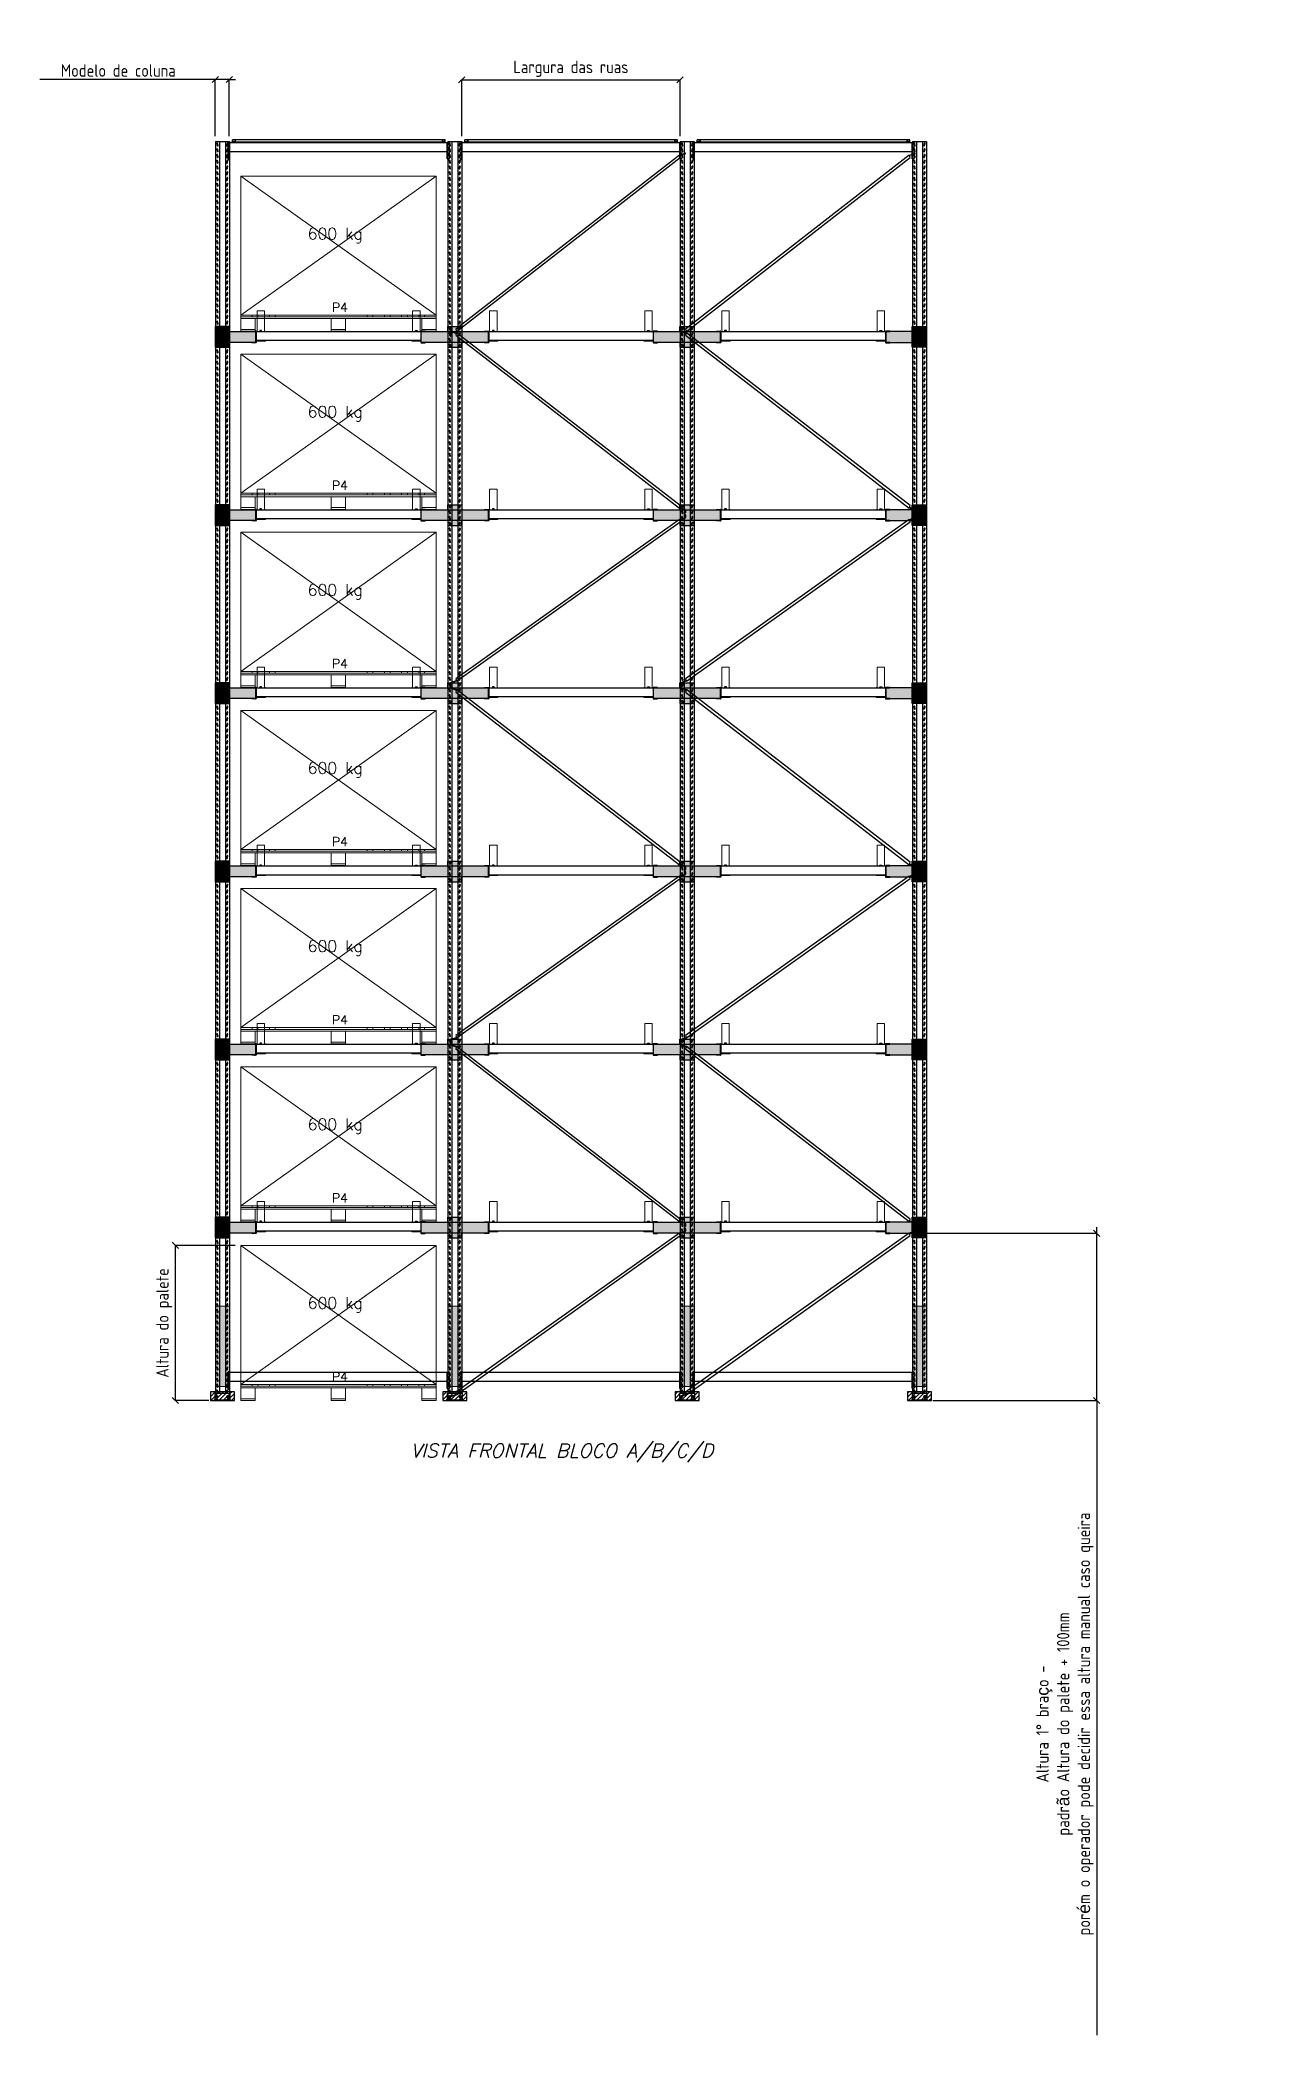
# Model space of a CAD drawing. Header units: millimetres. Extents: x 6814 to 17518, y -5237 to 12125.
import ezdxf

# ---------------------------------------------------------------- set-up
doc = ezdxf.new("R2010")
doc.units = ezdxf.units.MM
doc.linetypes.add('CONTINU', pattern=[0])
doc.linetypes.add('LIN0', pattern=[0])
for name, color, linetype in [('1', 2, 'Continuous'), ('4 - TEXTO DE ESCALA E VISTA', 2, 'Continuous'), ('arq_fina', 30, 'Continuous'), ('CANETA03', 3, 'Continuous')]:
    doc.layers.add(name, color=color, linetype=linetype)
for name, color, linetype, lineweight in [('arq_01', 1, 'Continuous', 13), ('arq_02', 2, 'Continuous', 20), ('arq_06', 6, 'Continuous', 13), ('LONGARINA', 20, 'LIN0', 20), ('MONTANTE', 170, 'LIN0', 25), ('PALLET', 46, 'Continuous', 5), ('PROTETORES', 92, 'Continuous', 20)]:
    doc.layers.add(name, color=color, linetype=linetype, lineweight=lineweight)
doc.styles.add('DIM', font='dim.shx')
doc.styles.add('MtXpl_romans_shx5', font='romans.shx')
doc.styles.add('ROMANS', font='romans.shx', dxfattribs={"oblique": 15, "height": 170})
doc.dimstyles.new('CORTES', dxfattribs={"dimscale": 1.2, "dimtxt": 90, "dimasz": 45, "dimexe": 1.25, "dimexo": 40, "dimgap": 20, "dimtad": 1, "dimdec": 0, "dimzin": 9, "dimdsep": 46, "dimtxsty": 'DIM', "dimblk": 'OBLIQUE', "dimcen": 2.5, "dimclrd": 256, "dimclre": 256, "dimclrt": 256, "dimadec": 0, "dimazin": 0, "dimtfac": 1, "dimtdec": 0, "dimtmove": 0, "dimatfit": 0, "dimldrblk": 'OBLIQUE', "dimfxl": 0.04, "dimtolj": 1, "dimtzin": 1, "dimarcsym": 0})
pattern_1 = [(45, (-4.9074, -19.4338), (-1.325825, 1.325825), [])]
pattern_2 = [(45, (-146.9074, -19.4338), (-1.325825, 1.325825), [])]

msp = doc.modelspace()

# ---------------------------------------------------------------- texts
at = {"layer": '4 - TEXTO DE ESCALA E VISTA', "lineweight": -2, "ltscale": 2, "insert": (11355.3, -171.4), "char_height": 120, "width": 4342.174, "attachment_point": 5, "style": 'ROMANS'}
msp.add_mtext('VISTA FRONTAL BLOCO A/B/C/D', dxfattribs=at)

# ---------------------------------------------------------------- blocks, each defined once
blk = doc.blocks.new('*U66')
at = {"layer": 'arq_01', "color": 252, "linetype": 'CONTINU', "lineweight": -2, "ltscale": 2, "true_color": 0x939598}
for p, q in [((1245, -577), (-701, -2092)), ((-694, -2112), (1253, -598)), ((1253, -598), (1245, -577)), ((1245, -577), (1246, -580)), ((1293, -563), (1246, -580)), ((1246, -580), (1247, -582)), ((1293, -566), (1247, -582)), ((1293, -563), (1293, -566)), ((1294, -563), (1293, -563)), ((1293, -563), (1293, -563)), ((1293, -563), (1293, -563)), ((1293, -566), (1294, -565)), ((1295, -561), (1294, -561)), ((1294, -561), (1294, -562)), ((1294, -562), (1294, -563)), ((1294, -562), (1294, -562)), ((1294, -562), (1294, -562)), ((1294, -565), (1295, -565)), ((1297, -560), (1295, -560)), ((1295, -560), (1295, -561)), ((1295, -561), (1295, -561)), ((1295, -565), (1296, -564)), ((1295, -565), (1295, -565)), ((1296, -564), (1297, -563)), ((1296, -564), (1296, -564)), ((1297, -561), (1297, -560)), ((1297, -562), (1297, -561)), ((1297, -562), (1297, -562)), ((1297, -563), (1297, -562)), ((-745, -2127), (-746, -2128)), ((-746, -2128), (-746, -2128)), ((-746, -2128), (-746, -2129)), ((-746, -2129), (-746, -2130)), ((-746, -2130), (-743, -2130)), ((-746, -2150), (-746, -2130)), ((-746, -2150), (-743, -2150)), ((-746, -2150), (-746, -2155)), ((-746, -2155), (-743, -2155)), ((-744, -2125), (-745, -2126)), ((-745, -2126), (-745, -2126)), ((-745, -2126), (-745, -2127)), ((-743, -2125), (-744, -2125)), ((-742, -2124), (-743, -2125)), ((-743, -2125), (-743, -2125)), ((-743, -2128), (-742, -2127)), ((-743, -2128), (-743, -2128)), ((-743, -2128), (-743, -2128)), ((-743, -2129), (-743, -2128)), ((-743, -2129), (-743, -2129)), ((-743, -2130), (-743, -2129)), ((-743, -2129), (-743, -2129)), ((-743, -2150), (-743, -2130)), ((-743, -2155), (-743, -2150)), ((-742, -2124), (-696, -2108)), ((-741, -2127), (-742, -2124)), ((-742, -2127), (-742, -2127)), ((-742, -2127), (-742, -2127)), ((-742, -2127), (-741, -2127)), ((-741, -2127), (-695, -2110)), ((-701, -2092), (-694, -2112))]:
    blk.add_line(p, q, dxfattribs=at)
blk = doc.blocks.new('*U65')
at = {"color": 0, "linetype": 'ByBlock', "lineweight": -2, "transparency": 16777216}
for p in [(0, 0), (2000, 0)]:
    blk.add_blockref('*U66', p, dxfattribs=at)
blk = doc.blocks.new('*U7')
at = {"layer": 'arq_01', "color": 252, "linetype": 'CONTINU', "lineweight": -2, "ltscale": 2, "true_color": 0x939598}
for p, q in [((15, 3124), (18, 3124)), ((15, 3119), (15, 3124)), ((15, 3098), (15, 3119)), ((18, 3119), (15, 3119)), ((18, 3098), (15, 3098)), ((15, 3098), (15, 3097)), ((15, 3097), (15, 3097)), ((15, 3097), (15, 3096)), ((15, 3096), (16, 3095)), ((16, 3095), (16, 3095)), ((16, 3095), (16, 3094)), ((16, 3094), (17, 3094)), ((17, 3094), (18, 3093)), ((18, 3124), (18, 3119)), ((18, 3119), (18, 3098)), ((18, 3097), (18, 3098)), ((18, 3098), (18, 3098)), ((18, 3096), (18, 3097)), ((18, 3097), (18, 3097)), ((18, 3097), (18, 3097)), ((19, 3096), (18, 3096)), ((18, 3096), (18, 3096)), ((18, 3093), (18, 3093)), ((18, 3093), (19, 3093)), ((19, 3095), (19, 3096)), ((19, 3093), (20, 3095)), ((20, 3095), (19, 3095)), ((19, 3095), (19, 3095)), ((19, 3093), (65, 3076)), ((66, 3079), (20, 3095)), ((67, 3081), (60, 3060)), ((60, 3060), (2006, 1557)), ((2014, 1578), (67, 3081)), ((2006, 1557), (2014, 1578)), ((2006, 1457), (60, 71)), ((67, 50), (2014, 1436)), ((2006, 1557), (2007, 1559)), ((2014, 1436), (2006, 1457)), ((2006, 1457), (2007, 1455)), ((2008, 1561), (2007, 1559)), ((2007, 1559), (2054, 1543)), ((2054, 1471), (2007, 1455)), ((2007, 1455), (2008, 1452)), ((2054, 1545), (2008, 1561)), ((2054, 1469), (2008, 1452)), ((2054, 1545), (2054, 1543)), ((2055, 1545), (2054, 1545)), ((2054, 1543), (2054, 1542)), ((2054, 1542), (2054, 1542)), ((2054, 1542), (2055, 1542)), ((2055, 1472), (2054, 1471)), ((2054, 1471), (2054, 1471)), ((2054, 1471), (2054, 1471)), ((2054, 1471), (2054, 1469)), ((2054, 1469), (2055, 1469)), ((2056, 1545), (2055, 1545)), ((2055, 1542), (2055, 1542)), ((2055, 1542), (2055, 1542)), ((2055, 1542), (2055, 1541)), ((2055, 1541), (2055, 1541)), ((2055, 1541), (2056, 1541)), ((2056, 1473), (2055, 1473)), ((2055, 1473), (2055, 1473)), ((2055, 1473), (2055, 1472)), ((2055, 1472), (2055, 1472)), ((2055, 1472), (2055, 1472)), ((2055, 1469), (2056, 1469)), ((2056, 1544), (2056, 1545)), ((2057, 1544), (2056, 1544)), ((2056, 1541), (2056, 1540)), ((2056, 1540), (2056, 1540)), ((2056, 1540), (2058, 1540)), ((2056, 1519), (2056, 1540)), ((2056, 1519), (2058, 1519)), ((2056, 1514), (2056, 1519)), ((2058, 1514), (2056, 1514)), ((2058, 1500), (2056, 1500)), ((2056, 1500), (2056, 1495)), ((2058, 1495), (2056, 1495)), ((2056, 1495), (2056, 1474)), ((2058, 1474), (2056, 1474)), ((2056, 1474), (2056, 1474)), ((2056, 1474), (2056, 1473)), ((2056, 1469), (2056, 1470)), ((2056, 1470), (2057, 1470)), ((2057, 1543), (2057, 1544)), ((2058, 1542), (2057, 1543)), ((2057, 1470), (2057, 1471)), ((2057, 1471), (2058, 1471)), ((2058, 1541), (2058, 1542)), ((2058, 1542), (2058, 1542)), ((2058, 1540), (2058, 1541)), ((2058, 1540), (2058, 1540)), ((2058, 1540), (2058, 1519)), ((2058, 1519), (2058, 1514)), ((2058, 1495), (2058, 1500)), ((2058, 1495), (2058, 1474)), ((2058, 1473), (2058, 1474)), ((2058, 1472), (2058, 1473)), ((2058, 1473), (2058, 1473)), ((2058, 1471), (2058, 1472)), ((16, 36), (15, 35)), ((15, 35), (15, 34)), ((15, 34), (15, 34)), ((15, 34), (15, 33)), ((15, 33), (18, 33)), ((15, 12), (15, 33)), ((15, 12), (18, 12)), ((15, 12), (15, 7)), ((15, 7), (18, 7)), ((17, 37), (16, 37)), ((16, 37), (16, 36)), ((16, 36), (16, 36)), ((18, 38), (17, 37)), ((19, 38), (18, 38)), ((18, 38), (18, 38)), ((18, 34), (18, 35)), ((18, 35), (18, 35)), ((18, 35), (19, 35)), ((18, 33), (18, 34)), ((18, 34), (18, 34)), ((18, 34), (18, 34)), ((18, 33), (18, 33)), ((18, 12), (18, 33)), ((18, 7), (18, 12)), ((19, 38), (65, 55)), ((20, 36), (19, 38)), ((19, 35), (19, 36)), ((19, 36), (20, 36)), ((19, 35), (19, 35)), ((20, 36), (66, 52)), ((60, 71), (67, 50))]:
    blk.add_line(p, q, dxfattribs=at)
blk = doc.blocks.new('*U68')
blk.add_blockref('*U7', (-761, -2162))
blk = doc.blocks.new('*U67')
at = {"color": 0, "linetype": 'ByBlock', "lineweight": -2, "transparency": 16777216}
for p in [(0, 6209), (2000, 6209), (0, 3105), (2000, 3105), (0, 0), (2000, 0)]:
    blk.add_blockref('*U68', p, dxfattribs=at)
blk = doc.blocks.new('SAPATA COL 122')
at = {"layer": 'MONTANTE'}
h = blk.add_hatch(dxfattribs=at)
h.set_pattern_fill('ANSI31', color=256)
h.paths.add_polyline_path([(29812, -38706), (29807, -38706), (29787, -38706), (29707, -38706), (29687, -38706), (29682, -38706), (29677, -38706), (29677, -38711), (29817, -38711), (29817, -38706)])
for p, q in [((29677, -38711), (29677, -38706)), ((29677, -38706), (29677, -38711)), ((29677, -38711), (29677, -38706)), ((29677, -38706), (29677, -38711)), ((29677, -38711), (29677, -38706)), ((29677, -38706), (29677, -38711)), ((29677, -38711), (29677, -38706)), ((29677, -38706), (29677, -38711)), ((29677, -38711), (29677, -38706)), ((29677, -38706), (29677, -38711)), ((29677, -38711), (29677, -38706)), ((29677, -38706), (29677, -38711)), ((29677, -38711), (29677, -38706)), ((29677, -38706), (29677, -38711)), ((29677, -38711), (29677, -38706)), ((29677, -38706), (29677, -38711)), ((29677, -38711), (29677, -38706)), ((29677, -38706), (29677, -38711)), ((29677, -38711), (29677, -38706)), ((29677, -38706), (29677, -38711)), ((29677, -38711), (29677, -38706)), ((29677, -38706), (29677, -38711)), ((29677, -38711), (29677, -38706)), ((29677, -38706), (29677, -38711)), ((29677, -38711), (29677, -38706)), ((29677, -38706), (29677, -38711)), ((29677, -38711), (29677, -38706)), ((29677, -38706), (29677, -38711)), ((29677, -38711), (29677, -38706)), ((29677, -38706), (29677, -38711)), ((29677, -38711), (29677, -38706)), ((29677, -38706), (29677, -38711)), ((29677, -38711), (29677, -38706)), ((29677, -38706), (29677, -38711)), ((29677, -38711), (29677, -38706)), ((29677, -38706), (29677, -38711)), ((29677, -38711), (29677, -38706)), ((29677, -38706), (29677, -38711)), ((29677, -38711), (29677, -38706)), ((29677, -38706), (29677, -38711)), ((29677, -38711), (29677, -38706)), ((29677, -38706), (29677, -38711)), ((29677, -38711), (29677, -38706)), ((29677, -38706), (29677, -38711)), ((29677, -38711), (29677, -38706)), ((29677, -38706), (29677, -38711)), ((29677, -38711), (29677, -38706)), ((29677, -38706), (29677, -38711)), ((29677, -38711), (29677, -38706)), ((29677, -38706), (29677, -38711)), ((29677, -38711), (29677, -38706)), ((29677, -38706), (29677, -38711)), ((29677, -38711), (29677, -38706)), ((29677, -38706), (29677, -38711)), ((29677, -38711), (29677, -38706)), ((29677, -38706), (29677, -38711)), ((29677, -38711), (29677, -38706)), ((29677, -38706), (29677, -38711)), ((29677, -38711), (29677, -38706)), ((29677, -38706), (29677, -38711)), ((29677, -38711), (29677, -38706)), ((29677, -38706), (29677, -38711)), ((29677, -38711), (29677, -38706)), ((29677, -38706), (29677, -38711)), ((29677, -38711), (29677, -38706)), ((29677, -38706), (29677, -38711)), ((29677, -38711), (29677, -38706)), ((29677, -38706), (29677, -38711)), ((29677, -38711), (29677, -38706)), ((29677, -38706), (29677, -38711)), ((29677, -38711), (29677, -38706)), ((29677, -38706), (29677, -38711)), ((29677, -38711), (29677, -38706)), ((29677, -38706), (29677, -38711)), ((29677, -38711), (29677, -38706)), ((29677, -38706), (29677, -38711)), ((29677, -38711), (29677, -38706)), ((29677, -38706), (29677, -38711)), ((29677, -38711), (29677, -38706)), ((29677, -38706), (29677, -38711)), ((29677, -38711), (29677, -38706)), ((29677, -38706), (29677, -38711)), ((29677, -38711), (29677, -38706)), ((29677, -38706), (29677, -38711)), ((29677, -38711), (29677, -38706)), ((29677, -38706), (29677, -38711)), ((29677, -38711), (29677, -38706)), ((29677, -38706), (29677, -38711)), ((29677, -38711), (29677, -38706)), ((29677, -38706), (29677, -38711)), ((29677, -38711), (29677, -38706)), ((29677, -38706), (29677, -38711)), ((29677, -38711), (29677, -38706)), ((29677, -38706), (29677, -38711)), ((29677, -38711), (29677, -38706)), ((29677, -38706), (29677, -38711)), ((29677, -38711), (29677, -38706)), ((29677, -38706), (29677, -38711)), ((29677, -38711), (29677, -38706)), ((29677, -38706), (29677, -38711)), ((29677, -38711), (29677, -38706)), ((29677, -38706), (29677, -38711)), ((29677, -38711), (29677, -38706)), ((29677, -38706), (29677, -38711)), ((29677, -38711), (29677, -38706)), ((29677, -38706), (29677, -38711)), ((29677, -38711), (29677, -38706)), ((29677, -38706), (29677, -38711)), ((29677, -38711), (29677, -38706)), ((29677, -38706), (29677, -38711)), ((29677, -38711), (29677, -38706)), ((29677, -38706), (29677, -38711)), ((29677, -38711), (29677, -38706)), ((29677, -38706), (29677, -38711)), ((29677, -38711), (29677, -38706)), ((29677, -38706), (29677, -38711)), ((29677, -38711), (29677, -38706)), ((29677, -38706), (29677, -38711)), ((29677, -38711), (29677, -38706)), ((29677, -38706), (29677, -38711)), ((29677, -38711), (29677, -38706)), ((29677, -38706), (29677, -38711)), ((29677, -38711), (29677, -38706)), ((29677, -38706), (29677, -38711)), ((29677, -38711), (29677, -38706)), ((29677, -38706), (29677, -38711)), ((29677, -38711), (29677, -38706)), ((29677, -38706), (29677, -38711)), ((29677, -38711), (29677, -38706)), ((29677, -38706), (29677, -38711)), ((29677, -38711), (29677, -38706)), ((29677, -38706), (29677, -38711)), ((29677, -38711), (29677, -38706)), ((29677, -38706), (29677, -38711)), ((29677, -38711), (29677, -38706)), ((29677, -38706), (29677, -38711)), ((29677, -38711), (29677, -38706)), ((29677, -38706), (29677, -38711)), ((29677, -38711), (29677, -38706)), ((29677, -38706), (29677, -38711)), ((29677, -38711), (29677, -38706)), ((29677, -38706), (29677, -38711)), ((29677, -38711), (29677, -38706)), ((29677, -38706), (29677, -38711)), ((29677, -38711), (29677, -38706)), ((29677, -38706), (29677, -38711)), ((29677, -38711), (29677, -38706)), ((29677, -38706), (29677, -38711)), ((29677, -38711), (29677, -38706)), ((29677, -38706), (29677, -38711)), ((29677, -38711), (29677, -38706)), ((29677, -38706), (29677, -38711)), ((29677, -38711), (29677, -38706)), ((29677, -38706), (29677, -38711)), ((29677, -38711), (29677, -38706)), ((29677, -38706), (29677, -38711)), ((29677, -38711), (29677, -38706)), ((29677, -38706), (29677, -38711)), ((29677, -38711), (29677, -38706)), ((29677, -38706), (29677, -38711)), ((29677, -38711), (29677, -38706)), ((29677, -38706), (29677, -38711)), ((29677, -38711), (29677, -38706)), ((29677, -38706), (29677, -38711)), ((29677, -38711), (29677, -38706)), ((29677, -38706), (29677, -38711)), ((29677, -38711), (29677, -38706)), ((29677, -38706), (29677, -38711)), ((29677, -38711), (29677, -38706)), ((29677, -38706), (29677, -38711)), ((29677, -38711), (29677, -38706)), ((29677, -38706), (29677, -38711)), ((29677, -38711), (29677, -38706)), ((29677, -38706), (29677, -38711)), ((29677, -38711), (29677, -38706)), ((29677, -38706), (29677, -38711)), ((29677, -38711), (29677, -38706)), ((29677, -38706), (29677, -38711)), ((29677, -38711), (29677, -38706)), ((29677, -38706), (29677, -38711)), ((29677, -38711), (29677, -38706)), ((29677, -38706), (29677, -38711)), ((29677, -38711), (29677, -38706)), ((29677, -38706), (29677, -38711)), ((29677, -38711), (29677, -38706)), ((29677, -38706), (29677, -38711)), ((29677, -38711), (29677, -38706)), ((29677, -38706), (29677, -38711)), ((29677, -38711), (29677, -38706)), ((29677, -38706), (29677, -38711)), ((29677, -38711), (29677, -38706)), ((29677, -38706), (29677, -38711)), ((29677, -38711), (29677, -38706)), ((29677, -38706), (29677, -38711)), ((29677, -38711), (29677, -38706)), ((29677, -38706), (29677, -38711)), ((29677, -38711), (29677, -38706)), ((29677, -38706), (29677, -38711)), ((29677, -38711), (29677, -38706)), ((29677, -38706), (29677, -38711)), ((29677, -38711), (29677, -38706)), ((29677, -38706), (29677, -38711)), ((29677, -38711), (29677, -38706)), ((29677, -38706), (29677, -38711)), ((29677, -38711), (29677, -38706)), ((29677, -38706), (29677, -38711)), ((29677, -38711), (29677, -38706)), ((29677, -38706), (29677, -38711)), ((29677, -38711), (29677, -38706)), ((29677, -38706), (29677, -38711)), ((29677, -38711), (29677, -38706)), ((29677, -38706), (29677, -38711)), ((29677, -38711), (29677, -38706)), ((29677, -38706), (29677, -38711)), ((29677, -38711), (29677, -38706)), ((29677, -38706), (29677, -38711)), ((29677, -38711), (29677, -38706)), ((29677, -38706), (29677, -38711)), ((29677, -38711), (29677, -38706)), ((29677, -38706), (29677, -38711)), ((29677, -38711), (29677, -38706)), ((29677, -38706), (29677, -38711)), ((29677, -38711), (29677, -38706)), ((29677, -38706), (29677, -38711)), ((29677, -38711), (29677, -38706)), ((29677, -38706), (29677, -38711)), ((29677, -38711), (29677, -38706)), ((29677, -38706), (29677, -38711)), ((29677, -38711), (29677, -38706)), ((29677, -38706), (29677, -38711)), ((29677, -38711), (29677, -38706)), ((29677, -38706), (29677, -38711)), ((29677, -38711), (29677, -38706)), ((29677, -38706), (29677, -38711)), ((29677, -38711), (29677, -38706)), ((29677, -38706), (29677, -38711)), ((29677, -38711), (29677, -38706)), ((29677, -38706), (29677, -38711)), ((29677, -38711), (29677, -38706)), ((29677, -38706), (29677, -38711)), ((29677, -38711), (29677, -38706)), ((29677, -38706), (29677, -38711)), ((29677, -38711), (29677, -38706)), ((29677, -38706), (29677, -38711)), ((29677, -38711), (29677, -38706)), ((29677, -38706), (29677, -38711)), ((29677, -38711), (29677, -38706)), ((29677, -38706), (29677, -38711)), ((29677, -38711), (29677, -38706)), ((29677, -38706), (29677, -38711)), ((29677, -38711), (29677, -38706)), ((29677, -38706), (29677, -38711)), ((29677, -38711), (29677, -38706)), ((29677, -38706), (29677, -38711)), ((29677, -38711), (29677, -38706)), ((29677, -38706), (29677, -38711)), ((29677, -38711), (29677, -38706)), ((29677, -38706), (29677, -38711)), ((29677, -38711), (29677, -38706)), ((29677, -38706), (29677, -38711)), ((29677, -38711), (29677, -38706)), ((29677, -38706), (29677, -38711)), ((29677, -38711), (29677, -38706)), ((29677, -38706), (29677, -38711)), ((29677, -38711), (29677, -38706)), ((29677, -38706), (29677, -38711)), ((29677, -38711), (29677, -38706)), ((29677, -38706), (29677, -38711)), ((29677, -38711), (29677, -38706)), ((29677, -38706), (29677, -38711)), ((29677, -38711), (29677, -38706)), ((29677, -38706), (29677, -38711)), ((29677, -38711), (29677, -38706)), ((29677, -38706), (29677, -38711)), ((29677, -38711), (29677, -38706)), ((29677, -38706), (29677, -38711)), ((29677, -38711), (29677, -38706)), ((29677, -38706), (29677, -38711)), ((29677, -38711), (29677, -38706)), ((29677, -38706), (29677, -38711)), ((29677, -38711), (29677, -38706)), ((29677, -38706), (29677, -38711)), ((29677, -38711), (29677, -38706)), ((29677, -38706), (29677, -38711)), ((29677, -38711), (29677, -38706)), ((29677, -38706), (29677, -38711)), ((29677, -38711), (29677, -38706)), ((29677, -38706), (29677, -38711)), ((29677, -38711), (29677, -38706)), ((29677, -38706), (29677, -38711)), ((29677, -38711), (29677, -38706)), ((29677, -38706), (29677, -38711)), ((29677, -38711), (29677, -38706)), ((29677, -38706), (29677, -38711)), ((29677, -38711), (29677, -38706)), ((29677, -38706), (29677, -38711)), ((29677, -38711), (29677, -38706)), ((29677, -38706), (29677, -38711)), ((29677, -38711), (29677, -38706)), ((29677, -38706), (29677, -38711)), ((29677, -38711), (29677, -38706)), ((29677, -38706), (29677, -38711)), ((29677, -38711), (29677, -38706)), ((29677, -38706), (29677, -38711)), ((29677, -38711), (29677, -38706)), ((29677, -38706), (29677, -38711)), ((29677, -38711), (29677, -38706)), ((29677, -38706), (29677, -38711)), ((29677, -38711), (29677, -38706)), ((29677, -38706), (29677, -38711)), ((29677, -38711), (29677, -38706)), ((29677, -38706), (29677, -38711)), ((29677, -38711), (29677, -38706)), ((29677, -38706), (29677, -38711)), ((29677, -38711), (29677, -38706)), ((29677, -38706), (29677, -38711)), ((29677, -38711), (29677, -38706)), ((29677, -38706), (29677, -38711)), ((29677, -38711), (29677, -38706)), ((29677, -38706), (29677, -38711)), ((29677, -38711), (29677, -38706)), ((29677, -38706), (29677, -38711)), ((29677, -38711), (29677, -38706)), ((29677, -38706), (29677, -38711)), ((29677, -38711), (29677, -38706)), ((29677, -38706), (29817, -38706)), ((29817, -38711), (29677, -38711)), ((29682, -38646), (29682, -38706)), ((29682, -38646), (29812, -38646)), ((29687, -38705), (29687, -38706)), ((29687, -38705), (29707, -38705)), ((29692, -38699), (29689, -38700)), ((29689, -38700), (29690, -38699)), ((29689, -38704), (29689, -38700)), ((29689, -38704), (29690, -38705)), ((29692, -38705), (29689, -38704)), ((29690, -38699), (29692, -38699)), ((29694, -38696), (29692, -38697)), ((29692, -38697), (29702, -38697)), ((29692, -38697), (29692, -38699)), ((29695, -38700), (29692, -38699)), ((29692, -38699), (29699, -38699)), ((29695, -38704), (29692, -38705)), ((29694, -38696), (29700, -38696)), ((29699, -38699), (29695, -38700)), ((29695, -38704), (29695, -38700)), ((29699, -38705), (29695, -38704)), ((29703, -38700), (29699, -38699)), ((29699, -38699), (29704, -38699)), ((29703, -38704), (29699, -38705)), ((29701, -38696), (29700, -38696)), ((29702, -38697), (29701, -38696)), ((29702, -38697), (29702, -38699)), ((29704, -38699), (29703, -38700)), ((29703, -38704), (29703, -38700)), ((29704, -38705), (29703, -38704)), ((29705, -38700), (29704, -38699)), ((29705, -38704), (29704, -38705)), ((29705, -38704), (29705, -38700)), ((29707, -38706), (29707, -38705)), ((29787, -38705), (29787, -38706)), ((29787, -38705), (29807, -38705)), ((29792, -38699), (29789, -38700)), ((29789, -38700), (29790, -38699)), ((29789, -38704), (29789, -38700)), ((29789, -38704), (29790, -38705)), ((29792, -38705), (29789, -38704)), ((29790, -38699), (29792, -38699)), ((29794, -38696), (29792, -38697)), ((29792, -38697), (29802, -38697)), ((29792, -38697), (29792, -38699)), ((29795, -38700), (29792, -38699)), ((29792, -38699), (29799, -38699)), ((29795, -38704), (29792, -38705)), ((29794, -38696), (29800, -38696)), ((29799, -38699), (29795, -38700)), ((29795, -38704), (29795, -38700)), ((29799, -38705), (29795, -38704)), ((29803, -38700), (29799, -38699)), ((29799, -38699), (29804, -38699)), ((29803, -38704), (29799, -38705)), ((29801, -38696), (29800, -38696)), ((29802, -38697), (29801, -38696)), ((29802, -38697), (29802, -38699)), ((29804, -38699), (29803, -38700)), ((29803, -38704), (29803, -38700)), ((29804, -38705), (29803, -38704)), ((29805, -38700), (29804, -38699)), ((29805, -38704), (29804, -38705)), ((29805, -38704), (29805, -38700)), ((29807, -38706), (29807, -38705)), ((29812, -38646), (29812, -38706)), ((29817, -38711), (29817, -38706)), ((29817, -38706), (29817, -38711)), ((29817, -38711), (29817, -38706)), ((29817, -38706), (29817, -38711)), ((29817, -38711), (29817, -38706)), ((29817, -38706), (29817, -38711)), ((29817, -38711), (29817, -38706)), ((29817, -38706), (29817, -38711)), ((29817, -38711), (29817, -38706)), ((29817, -38706), (29817, -38711)), ((29817, -38711), (29817, -38706)), ((29817, -38706), (29817, -38711)), ((29817, -38711), (29817, -38706)), ((29817, -38706), (29817, -38711)), ((29817, -38711), (29817, -38706)), ((29817, -38706), (29817, -38711)), ((29817, -38711), (29817, -38706)), ((29817, -38706), (29817, -38711)), ((29817, -38711), (29817, -38706)), ((29817, -38706), (29817, -38711)), ((29817, -38711), (29817, -38706)), ((29817, -38706), (29817, -38711)), ((29817, -38711), (29817, -38706)), ((29817, -38706), (29817, -38711)), ((29817, -38711), (29817, -38706)), ((29817, -38706), (29817, -38711)), ((29817, -38711), (29817, -38706)), ((29817, -38706), (29817, -38711)), ((29817, -38711), (29817, -38706)), ((29817, -38706), (29817, -38711)), ((29817, -38711), (29817, -38706)), ((29817, -38706), (29817, -38711)), ((29817, -38711), (29817, -38706)), ((29817, -38706), (29817, -38711)), ((29817, -38711), (29817, -38706)), ((29817, -38706), (29817, -38711)), ((29817, -38711), (29817, -38706)), ((29817, -38706), (29817, -38711)), ((29817, -38711), (29817, -38706)), ((29817, -38706), (29817, -38711)), ((29817, -38711), (29817, -38706)), ((29817, -38706), (29817, -38711)), ((29817, -38711), (29817, -38706)), ((29817, -38706), (29817, -38711)), ((29817, -38711), (29817, -38706)), ((29817, -38706), (29817, -38711)), ((29817, -38711), (29817, -38706)), ((29817, -38706), (29817, -38711)), ((29817, -38711), (29817, -38706)), ((29817, -38706), (29817, -38711)), ((29817, -38711), (29817, -38706)), ((29817, -38706), (29817, -38711)), ((29817, -38711), (29817, -38706)), ((29817, -38706), (29817, -38711)), ((29817, -38711), (29817, -38706)), ((29817, -38706), (29817, -38711)), ((29817, -38711), (29817, -38706)), ((29817, -38706), (29817, -38711)), ((29817, -38711), (29817, -38706)), ((29817, -38706), (29817, -38711)), ((29817, -38711), (29817, -38706)), ((29817, -38706), (29817, -38711)), ((29817, -38711), (29817, -38706)), ((29817, -38706), (29817, -38711)), ((29817, -38711), (29817, -38706)), ((29817, -38706), (29817, -38711)), ((29817, -38711), (29817, -38706)), ((29817, -38706), (29817, -38711)), ((29817, -38711), (29817, -38706)), ((29817, -38706), (29817, -38711)), ((29817, -38711), (29817, -38706)), ((29817, -38706), (29817, -38711)), ((29817, -38711), (29817, -38706)), ((29817, -38706), (29817, -38711)), ((29817, -38711), (29817, -38706)), ((29817, -38706), (29817, -38711)), ((29817, -38711), (29817, -38706)), ((29817, -38706), (29817, -38711)), ((29817, -38711), (29817, -38706)), ((29817, -38706), (29817, -38711)), ((29817, -38711), (29817, -38706)), ((29817, -38706), (29817, -38711)), ((29817, -38711), (29817, -38706)), ((29817, -38706), (29817, -38711)), ((29817, -38711), (29817, -38706)), ((29817, -38706), (29817, -38711)), ((29817, -38711), (29817, -38706)), ((29817, -38706), (29817, -38711)), ((29817, -38711), (29817, -38706)), ((29817, -38706), (29817, -38711)), ((29817, -38711), (29817, -38706)), ((29817, -38706), (29817, -38711)), ((29817, -38711), (29817, -38706)), ((29817, -38706), (29817, -38711)), ((29817, -38711), (29817, -38706)), ((29817, -38706), (29817, -38711)), ((29817, -38711), (29817, -38706)), ((29817, -38706), (29817, -38711)), ((29817, -38711), (29817, -38706)), ((29817, -38706), (29817, -38711)), ((29817, -38711), (29817, -38706)), ((29817, -38706), (29817, -38711)), ((29817, -38711), (29817, -38706)), ((29817, -38706), (29817, -38711)), ((29817, -38711), (29817, -38706)), ((29817, -38706), (29817, -38711)), ((29817, -38711), (29817, -38706)), ((29817, -38706), (29817, -38711)), ((29817, -38711), (29817, -38706)), ((29817, -38706), (29817, -38711)), ((29817, -38711), (29817, -38706)), ((29817, -38706), (29817, -38711)), ((29817, -38711), (29817, -38706)), ((29817, -38706), (29817, -38711)), ((29817, -38711), (29817, -38706)), ((29817, -38706), (29817, -38711)), ((29817, -38711), (29817, -38706)), ((29817, -38706), (29817, -38711)), ((29817, -38711), (29817, -38706)), ((29817, -38706), (29817, -38711)), ((29817, -38711), (29817, -38706)), ((29817, -38706), (29817, -38711)), ((29817, -38711), (29817, -38706)), ((29817, -38706), (29817, -38711)), ((29817, -38711), (29817, -38706)), ((29817, -38706), (29817, -38711)), ((29817, -38711), (29817, -38706)), ((29817, -38706), (29817, -38711)), ((29817, -38711), (29817, -38706)), ((29817, -38706), (29817, -38711)), ((29817, -38711), (29817, -38706)), ((29817, -38706), (29817, -38711)), ((29817, -38711), (29817, -38706)), ((29817, -38706), (29817, -38711)), ((29817, -38711), (29817, -38706)), ((29817, -38706), (29817, -38711)), ((29817, -38711), (29817, -38706)), ((29817, -38706), (29817, -38711)), ((29817, -38711), (29817, -38706)), ((29817, -38706), (29817, -38711)), ((29817, -38711), (29817, -38706)), ((29817, -38706), (29817, -38711)), ((29817, -38711), (29817, -38706)), ((29817, -38706), (29817, -38711)), ((29817, -38711), (29817, -38706)), ((29817, -38706), (29817, -38711)), ((29817, -38711), (29817, -38706)), ((29817, -38706), (29817, -38711)), ((29817, -38711), (29817, -38706)), ((29817, -38706), (29817, -38711)), ((29817, -38711), (29817, -38706)), ((29817, -38706), (29817, -38711)), ((29817, -38711), (29817, -38706)), ((29817, -38706), (29817, -38711)), ((29817, -38711), (29817, -38706)), ((29817, -38706), (29817, -38711)), ((29817, -38711), (29817, -38706)), ((29817, -38706), (29817, -38711)), ((29817, -38711), (29817, -38706)), ((29817, -38706), (29817, -38711)), ((29817, -38711), (29817, -38706)), ((29817, -38706), (29817, -38711)), ((29817, -38711), (29817, -38706)), ((29817, -38706), (29817, -38711)), ((29817, -38711), (29817, -38706)), ((29817, -38706), (29817, -38711)), ((29817, -38711), (29817, -38706)), ((29817, -38706), (29817, -38711)), ((29817, -38711), (29817, -38706)), ((29817, -38706), (29817, -38711)), ((29817, -38711), (29817, -38706)), ((29817, -38706), (29817, -38711)), ((29817, -38711), (29817, -38706)), ((29817, -38706), (29817, -38711)), ((29817, -38711), (29817, -38706)), ((29817, -38706), (29817, -38711)), ((29817, -38711), (29817, -38706)), ((29817, -38706), (29817, -38711)), ((29817, -38711), (29817, -38706)), ((29817, -38706), (29817, -38711)), ((29817, -38711), (29817, -38706)), ((29817, -38706), (29817, -38711)), ((29817, -38711), (29817, -38706)), ((29817, -38706), (29817, -38711)), ((29817, -38711), (29817, -38706)), ((29817, -38706), (29817, -38711)), ((29817, -38711), (29817, -38706)), ((29817, -38706), (29817, -38711)), ((29817, -38711), (29817, -38706)), ((29817, -38706), (29817, -38711)), ((29817, -38711), (29817, -38706)), ((29817, -38706), (29817, -38711)), ((29817, -38711), (29817, -38706)), ((29817, -38706), (29817, -38711)), ((29817, -38711), (29817, -38706)), ((29817, -38706), (29817, -38711)), ((29817, -38711), (29817, -38706)), ((29817, -38706), (29817, -38711)), ((29817, -38711), (29817, -38706)), ((29817, -38706), (29817, -38711)), ((29817, -38711), (29817, -38706)), ((29817, -38706), (29817, -38711)), ((29817, -38711), (29817, -38706)), ((29817, -38706), (29817, -38711)), ((29817, -38711), (29817, -38706)), ((29817, -38706), (29817, -38711)), ((29817, -38711), (29817, -38706)), ((29817, -38706), (29817, -38711)), ((29817, -38711), (29817, -38706)), ((29817, -38706), (29817, -38711)), ((29817, -38711), (29817, -38706)), ((29817, -38706), (29817, -38711)), ((29817, -38711), (29817, -38706)), ((29817, -38706), (29817, -38711)), ((29817, -38711), (29817, -38706)), ((29817, -38706), (29817, -38711)), ((29817, -38711), (29817, -38706)), ((29817, -38706), (29817, -38711)), ((29817, -38711), (29817, -38706)), ((29817, -38706), (29817, -38711)), ((29817, -38711), (29817, -38706)), ((29817, -38706), (29817, -38711)), ((29817, -38711), (29817, -38706)), ((29817, -38706), (29817, -38711)), ((29817, -38711), (29817, -38706)), ((29817, -38706), (29817, -38711)), ((29817, -38711), (29817, -38706)), ((29817, -38706), (29817, -38711)), ((29817, -38711), (29817, -38706)), ((29817, -38706), (29817, -38711)), ((29817, -38711), (29817, -38706)), ((29817, -38706), (29817, -38711)), ((29817, -38711), (29817, -38706)), ((29817, -38706), (29817, -38711)), ((29817, -38711), (29817, -38706)), ((29817, -38706), (29817, -38711)), ((29817, -38711), (29817, -38706)), ((29817, -38706), (29817, -38711)), ((29817, -38711), (29817, -38706)), ((29817, -38706), (29817, -38711)), ((29817, -38711), (29817, -38706)), ((29817, -38706), (29817, -38711)), ((29817, -38711), (29817, -38706)), ((29817, -38706), (29817, -38711)), ((29817, -38711), (29817, -38706)), ((29817, -38706), (29817, -38711)), ((29817, -38711), (29817, -38706)), ((29817, -38706), (29817, -38711)), ((29817, -38711), (29817, -38706)), ((29817, -38706), (29817, -38711)), ((29817, -38711), (29817, -38706)), ((29817, -38706), (29817, -38711)), ((29817, -38711), (29817, -38706)), ((29817, -38706), (29817, -38711)), ((29817, -38711), (29817, -38706)), ((29817, -38706), (29817, -38711)), ((29817, -38711), (29817, -38706)), ((29817, -38706), (29817, -38711)), ((29817, -38711), (29817, -38706)), ((29817, -38706), (29817, -38711)), ((29817, -38711), (29817, -38706)), ((29817, -38706), (29817, -38711)), ((29817, -38711), (29817, -38706)), ((29817, -38706), (29817, -38711)), ((29817, -38711), (29817, -38706)), ((29817, -38706), (29817, -38711)), ((29817, -38711), (29817, -38706)), ((29817, -38706), (29817, -38711)), ((29817, -38711), (29817, -38706)), ((29817, -38706), (29817, -38711)), ((29817, -38711), (29817, -38706)), ((29817, -38706), (29817, -38711)), ((29817, -38711), (29817, -38706)), ((29817, -38706), (29817, -38711)), ((29817, -38711), (29817, -38706)), ((29817, -38706), (29817, -38711)), ((29817, -38711), (29817, -38706)), ((29817, -38706), (29817, -38711)), ((29817, -38711), (29817, -38706)), ((29817, -38706), (29817, -38711)), ((29817, -38711), (29817, -38706)), ((29817, -38706), (29817, -38711)), ((29817, -38711), (29817, -38706)), ((29817, -38706), (29817, -38711)), ((29817, -38711), (29817, -38706)), ((29817, -38706), (29817, -38711)), ((29817, -38711), (29817, -38706)), ((29817, -38706), (29817, -38711)), ((29817, -38711), (29817, -38706)), ((29817, -38706), (29817, -38711)), ((29817, -38711), (29817, -38706)), ((29817, -38706), (29817, -38711)), ((29817, -38711), (29817, -38706)), ((29817, -38706), (29817, -38711)), ((29817, -38711), (29817, -38706)), ((29817, -38706), (29817, -38711)), ((29817, -38711), (29817, -38706)), ((29817, -38706), (29817, -38711)), ((29817, -38711), (29817, -38706)), ((29817, -38706), (29817, -38711)), ((29817, -38711), (29817, -38706)), ((29817, -38706), (29817, -38711)), ((29817, -38711), (29817, -38706)), ((29817, -38706), (29817, -38711)), ((29817, -38711), (29817, -38706)), ((29817, -38706), (29817, -38711)), ((29817, -38711), (29817, -38706)), ((29817, -38706), (29817, -38711)), ((29817, -38711), (29817, -38706)), ((29817, -38706), (29817, -38711)), ((29817, -38711), (29817, -38706)), ((29817, -38706), (29817, -38711)), ((29817, -38711), (29817, -38706)), ((29817, -38706), (29817, -38711)), ((29817, -38711), (29817, -38706)), ((29817, -38706), (29817, -38711)), ((29817, -38711), (29817, -38706)), ((29817, -38706), (29817, -38711)), ((29817, -38711), (29817, -38706)), ((29817, -38706), (29817, -38711)), ((29817, -38711), (29817, -38706)), ((29817, -38706), (29817, -38711)), ((29817, -38711), (29817, -38706)), ((29817, -38706), (29817, -38711)), ((29817, -38706), (29817, -38711))]:
    blk.add_line(p, q, dxfattribs=at)
for points in [[(29692, -38680), (29694, -38683), (29698, -38683), (29701, -38683), (29703, -38680), (29705, -38676), (29703, -38673), (29701, -38670), (29698, -38670), (29694, -38670), (29692, -38673), (29690, -38676)], [(29791, -38680), (29792, -38683), (29796, -38683), (29800, -38683), (29802, -38680), (29803, -38676), (29802, -38673), (29800, -38670), (29796, -38670), (29792, -38670), (29791, -38673), (29789, -38676)]]:
    blk.add_lwpolyline(points, close=True, dxfattribs=at)
for centre in [(29698, -38676), (29796, -38676)]:
    blk.add_circle(centre, 10.3, dxfattribs=at)
blk = doc.blocks.new('*U9')
at = {"layer": 'MONTANTE'}
for p, q in [((-61, 10955), (-61, 65)), ((-61, 10955), (61, 10955)), ((-26, 10955), (-26, 65)), ((26, 10955), (26, 65)), ((61, 10955), (61, 65)), ((1961, 10955), (1961, 65)), ((1961, 10955), (2083, 10955)), ((1996, 10955), (1996, 65)), ((2048, 10955), (2048, 65)), ((2083, 10955), (2083, 65))]:
    blk.add_line(p, q, dxfattribs=at)
for points in [[(-49, 10937), (-45, 10920, 1), (-37, 10922), (-41, 10939, 1)], [(49, 10937, 1), (41, 10939), (37, 10922, 1), (44, 10920)], [(1973, 10937), (1977, 10920, 1), (1985, 10922), (1981, 10939, 1)], [(2071, 10937, 1), (2063, 10939), (2059, 10922, 1), (2066, 10920)], [(-49, 10887), (-45, 10870, 1), (-37, 10872), (-41, 10889, 1)], [(-49, 10837), (-45, 10820, 1), (-37, 10822), (-41, 10839, 1)], [(-49, 10787), (-45, 10770, 1), (-37, 10772), (-41, 10789, 1)], [(49, 10887, 1), (41, 10889), (37, 10872, 1), (44, 10870)], [(49, 10837, 1), (41, 10839), (37, 10822, 1), (44, 10820)], [(49, 10787, 1), (41, 10789), (37, 10772, 1), (44, 10770)], [(1973, 10887), (1977, 10870, 1), (1985, 10872), (1981, 10889, 1)], [(1973, 10837), (1977, 10820, 1), (1985, 10822), (1981, 10839, 1)], [(1973, 10787), (1977, 10770, 1), (1985, 10772), (1981, 10789, 1)], [(2071, 10887, 1), (2063, 10889), (2059, 10872, 1), (2066, 10870)], [(2071, 10837, 1), (2063, 10839), (2059, 10822, 1), (2066, 10820)], [(2071, 10787, 1), (2063, 10789), (2059, 10772, 1), (2066, 10770)], [(-49, 10737), (-45, 10720, 1), (-37, 10722), (-41, 10739, 1)], [(-49, 10687), (-45, 10670, 1), (-37, 10672), (-41, 10689, 1)], [(-49, 10637), (-45, 10620, 1), (-37, 10622), (-41, 10639, 1)], [(-49, 10587), (-45, 10570, 1), (-37, 10572), (-41, 10589, 1)], [(49, 10737, 1), (41, 10739), (37, 10722, 1), (44, 10720)], [(49, 10687, 1), (41, 10689), (37, 10672, 1), (44, 10670)], [(49, 10637, 1), (41, 10639), (37, 10622, 1), (44, 10620)], [(49, 10587, 1), (41, 10589), (37, 10572, 1), (44, 10570)], [(1973, 10737), (1977, 10720, 1), (1985, 10722), (1981, 10739, 1)], [(1973, 10687), (1977, 10670, 1), (1985, 10672), (1981, 10689, 1)], [(1973, 10637), (1977, 10620, 1), (1985, 10622), (1981, 10639, 1)], [(1973, 10587), (1977, 10570, 1), (1985, 10572), (1981, 10589, 1)], [(2071, 10737, 1), (2063, 10739), (2059, 10722, 1), (2066, 10720)], [(2071, 10687, 1), (2063, 10689), (2059, 10672, 1), (2066, 10670)], [(2071, 10637, 1), (2063, 10639), (2059, 10622, 1), (2066, 10620)], [(2071, 10587, 1), (2063, 10589), (2059, 10572, 1), (2066, 10570)], [(-49, 10537), (-45, 10520, 1), (-37, 10522), (-41, 10539, 1)], [(-49, 10487), (-45, 10470, 1), (-37, 10472), (-41, 10489, 1)], [(-49, 10437), (-45, 10420, 1), (-37, 10422), (-41, 10439, 1)], [(49, 10537, 1), (41, 10539), (37, 10522, 1), (44, 10520)], [(49, 10487, 1), (41, 10489), (37, 10472, 1), (44, 10470)], [(49, 10437, 1), (41, 10439), (37, 10422, 1), (44, 10420)], [(1973, 10537), (1977, 10520, 1), (1985, 10522), (1981, 10539, 1)], [(1973, 10487), (1977, 10470, 1), (1985, 10472), (1981, 10489, 1)], [(1973, 10437), (1977, 10420, 1), (1985, 10422), (1981, 10439, 1)], [(2071, 10537, 1), (2063, 10539), (2059, 10522, 1), (2066, 10520)], [(2071, 10487, 1), (2063, 10489), (2059, 10472, 1), (2066, 10470)], [(2071, 10437, 1), (2063, 10439), (2059, 10422, 1), (2066, 10420)], [(-49, 10387), (-45, 10370, 1), (-37, 10372), (-41, 10389, 1)], [(-49, 10337), (-45, 10320, 1), (-37, 10322), (-41, 10339, 1)], [(-49, 10287), (-45, 10270, 1), (-37, 10272), (-41, 10289, 1)], [(49, 10387, 1), (41, 10389), (37, 10372, 1), (44, 10370)], [(49, 10337, 1), (41, 10339), (37, 10322, 1), (44, 10320)], [(49, 10287, 1), (41, 10289), (37, 10272, 1), (44, 10270)], [(1973, 10387), (1977, 10370, 1), (1985, 10372), (1981, 10389, 1)], [(1973, 10337), (1977, 10320, 1), (1985, 10322), (1981, 10339, 1)], [(1973, 10287), (1977, 10270, 1), (1985, 10272), (1981, 10289, 1)], [(2071, 10387, 1), (2063, 10389), (2059, 10372, 1), (2066, 10370)], [(2071, 10337, 1), (2063, 10339), (2059, 10322, 1), (2066, 10320)], [(2071, 10287, 1), (2063, 10289), (2059, 10272, 1), (2066, 10270)], [(-49, 10237), (-45, 10220, 1), (-37, 10222), (-41, 10239, 1)], [(-49, 10187), (-45, 10170, 1), (-37, 10172), (-41, 10189, 1)], [(-49, 10137), (-45, 10120, 1), (-37, 10122), (-41, 10139, 1)], [(-49, 10087), (-45, 10070, 1), (-37, 10072), (-41, 10089, 1)], [(49, 10237, 1), (41, 10239), (37, 10222, 1), (44, 10220)], [(49, 10187, 1), (41, 10189), (37, 10172, 1), (44, 10170)], [(49, 10137, 1), (41, 10139), (37, 10122, 1), (44, 10120)], [(49, 10087, 1), (41, 10089), (37, 10072, 1), (44, 10070)], [(1973, 10237), (1977, 10220, 1), (1985, 10222), (1981, 10239, 1)], [(1973, 10187), (1977, 10170, 1), (1985, 10172), (1981, 10189, 1)], [(1973, 10137), (1977, 10120, 1), (1985, 10122), (1981, 10139, 1)], [(1973, 10087), (1977, 10070, 1), (1985, 10072), (1981, 10089, 1)], [(2071, 10237, 1), (2063, 10239), (2059, 10222, 1), (2066, 10220)], [(2071, 10187, 1), (2063, 10189), (2059, 10172, 1), (2066, 10170)], [(2071, 10137, 1), (2063, 10139), (2059, 10122, 1), (2066, 10120)], [(2071, 10087, 1), (2063, 10089), (2059, 10072, 1), (2066, 10070)], [(-49, 10037), (-45, 10020, 1), (-37, 10022), (-41, 10039, 1)], [(-49, 9987), (-45, 9970, 1), (-37, 9972), (-41, 9989, 1)], [(-49, 9937), (-45, 9920, 1), (-37, 9922), (-41, 9939, 1)], [(49, 10037, 1), (41, 10039), (37, 10022, 1), (44, 10020)], [(49, 9987, 1), (41, 9989), (37, 9972, 1), (44, 9970)], [(49, 9937, 1), (41, 9939), (37, 9922, 1), (44, 9920)], [(1973, 10037), (1977, 10020, 1), (1985, 10022), (1981, 10039, 1)], [(1973, 9987), (1977, 9970, 1), (1985, 9972), (1981, 9989, 1)], [(1973, 9937), (1977, 9920, 1), (1985, 9922), (1981, 9939, 1)], [(2071, 10037, 1), (2063, 10039), (2059, 10022, 1), (2066, 10020)], [(2071, 9987, 1), (2063, 9989), (2059, 9972, 1), (2066, 9970)], [(2071, 9937, 1), (2063, 9939), (2059, 9922, 1), (2066, 9920)], [(-49, 9887), (-45, 9870, 1), (-37, 9872), (-41, 9889, 1)], [(-49, 9837), (-45, 9820, 1), (-37, 9822), (-41, 9839, 1)], [(-49, 9787), (-45, 9770, 1), (-37, 9772), (-41, 9789, 1)], [(-49, 9737), (-45, 9720, 1), (-37, 9722), (-41, 9739, 1)], [(49, 9887, 1), (41, 9889), (37, 9872, 1), (44, 9870)], [(49, 9837, 1), (41, 9839), (37, 9822, 1), (44, 9820)], [(49, 9787, 1), (41, 9789), (37, 9772, 1), (44, 9770)], [(49, 9737, 1), (41, 9739), (37, 9722, 1), (44, 9720)], [(1973, 9887), (1977, 9870, 1), (1985, 9872), (1981, 9889, 1)], [(1973, 9837), (1977, 9820, 1), (1985, 9822), (1981, 9839, 1)], [(1973, 9787), (1977, 9770, 1), (1985, 9772), (1981, 9789, 1)], [(1973, 9737), (1977, 9720, 1), (1985, 9722), (1981, 9739, 1)], [(2071, 9887, 1), (2063, 9889), (2059, 9872, 1), (2066, 9870)], [(2071, 9837, 1), (2063, 9839), (2059, 9822, 1), (2066, 9820)], [(2071, 9787, 1), (2063, 9789), (2059, 9772, 1), (2066, 9770)], [(2071, 9737, 1), (2063, 9739), (2059, 9722, 1), (2066, 9720)], [(-49, 9687), (-45, 9670, 1), (-37, 9672), (-41, 9689, 1)], [(-49, 9637), (-45, 9620, 1), (-37, 9622), (-41, 9639, 1)], [(-49, 9587), (-45, 9570, 1), (-37, 9572), (-41, 9589, 1)], [(49, 9687, 1), (41, 9689), (37, 9672, 1), (44, 9670)], [(49, 9637, 1), (41, 9639), (37, 9622, 1), (44, 9620)], [(49, 9587, 1), (41, 9589), (37, 9572, 1), (44, 9570)], [(1973, 9687), (1977, 9670, 1), (1985, 9672), (1981, 9689, 1)], [(1973, 9637), (1977, 9620, 1), (1985, 9622), (1981, 9639, 1)], [(1973, 9587), (1977, 9570, 1), (1985, 9572), (1981, 9589, 1)], [(2071, 9687, 1), (2063, 9689), (2059, 9672, 1), (2066, 9670)], [(2071, 9637, 1), (2063, 9639), (2059, 9622, 1), (2066, 9620)], [(2071, 9587, 1), (2063, 9589), (2059, 9572, 1), (2066, 9570)], [(-49, 9537), (-45, 9520, 1), (-37, 9522), (-41, 9539, 1)], [(-49, 9487), (-45, 9470, 1), (-37, 9472), (-41, 9489, 1)], [(-49, 9437), (-45, 9420, 1), (-37, 9422), (-41, 9439, 1)], [(-49, 9387), (-45, 9370, 1), (-37, 9372), (-41, 9389, 1)], [(49, 9537, 1), (41, 9539), (37, 9522, 1), (44, 9520)], [(49, 9487, 1), (41, 9489), (37, 9472, 1), (44, 9470)], [(49, 9437, 1), (41, 9439), (37, 9422, 1), (44, 9420)], [(49, 9387, 1), (41, 9389), (37, 9372, 1), (44, 9370)], [(1973, 9537), (1977, 9520, 1), (1985, 9522), (1981, 9539, 1)], [(1973, 9487), (1977, 9470, 1), (1985, 9472), (1981, 9489, 1)], [(1973, 9437), (1977, 9420, 1), (1985, 9422), (1981, 9439, 1)], [(1973, 9387), (1977, 9370, 1), (1985, 9372), (1981, 9389, 1)], [(2071, 9537, 1), (2063, 9539), (2059, 9522, 1), (2066, 9520)], [(2071, 9487, 1), (2063, 9489), (2059, 9472, 1), (2066, 9470)], [(2071, 9437, 1), (2063, 9439), (2059, 9422, 1), (2066, 9420)], [(2071, 9387, 1), (2063, 9389), (2059, 9372, 1), (2066, 9370)], [(-49, 9337), (-45, 9320, 1), (-37, 9322), (-41, 9339, 1)], [(-49, 9287), (-45, 9270, 1), (-37, 9272), (-41, 9289, 1)], [(-49, 9237), (-45, 9220, 1), (-37, 9222), (-41, 9239, 1)], [(49, 9337, 1), (41, 9339), (37, 9322, 1), (44, 9320)], [(49, 9287, 1), (41, 9289), (37, 9272, 1), (44, 9270)], [(49, 9237, 1), (41, 9239), (37, 9222, 1), (44, 9220)], [(1973, 9337), (1977, 9320, 1), (1985, 9322), (1981, 9339, 1)], [(1973, 9287), (1977, 9270, 1), (1985, 9272), (1981, 9289, 1)], [(1973, 9237), (1977, 9220, 1), (1985, 9222), (1981, 9239, 1)], [(2071, 9337, 1), (2063, 9339), (2059, 9322, 1), (2066, 9320)], [(2071, 9287, 1), (2063, 9289), (2059, 9272, 1), (2066, 9270)], [(2071, 9237, 1), (2063, 9239), (2059, 9222, 1), (2066, 9220)], [(-49, 9187), (-45, 9170, 1), (-37, 9172), (-41, 9189, 1)], [(-49, 9137), (-45, 9120, 1), (-37, 9122), (-41, 9139, 1)], [(-49, 9087), (-45, 9070, 1), (-37, 9072), (-41, 9089, 1)], [(-49, 9037), (-45, 9020, 1), (-37, 9022), (-41, 9039, 1)], [(49, 9187, 1), (41, 9189), (37, 9172, 1), (44, 9170)], [(49, 9137, 1), (41, 9139), (37, 9122, 1), (44, 9120)], [(49, 9087, 1), (41, 9089), (37, 9072, 1), (44, 9070)], [(49, 9037, 1), (41, 9039), (37, 9022, 1), (44, 9020)], [(1973, 9187), (1977, 9170, 1), (1985, 9172), (1981, 9189, 1)], [(1973, 9137), (1977, 9120, 1), (1985, 9122), (1981, 9139, 1)], [(1973, 9087), (1977, 9070, 1), (1985, 9072), (1981, 9089, 1)], [(1973, 9037), (1977, 9020, 1), (1985, 9022), (1981, 9039, 1)], [(2071, 9187, 1), (2063, 9189), (2059, 9172, 1), (2066, 9170)], [(2071, 9137, 1), (2063, 9139), (2059, 9122, 1), (2066, 9120)], [(2071, 9087, 1), (2063, 9089), (2059, 9072, 1), (2066, 9070)], [(2071, 9037, 1), (2063, 9039), (2059, 9022, 1), (2066, 9020)], [(-49, 8987), (-45, 8970, 1), (-37, 8972), (-41, 8989, 1)], [(-49, 8937), (-45, 8920, 1), (-37, 8922), (-41, 8939, 1)], [(-49, 8887), (-45, 8870, 1), (-37, 8872), (-41, 8889, 1)], [(49, 8987, 1), (41, 8989), (37, 8972, 1), (44, 8970)], [(49, 8937, 1), (41, 8939), (37, 8922, 1), (44, 8920)], [(49, 8887, 1), (41, 8889), (37, 8872, 1), (44, 8870)], [(1973, 8987), (1977, 8970, 1), (1985, 8972), (1981, 8989, 1)], [(1973, 8937), (1977, 8920, 1), (1985, 8922), (1981, 8939, 1)], [(1973, 8887), (1977, 8870, 1), (1985, 8872), (1981, 8889, 1)], [(2071, 8987, 1), (2063, 8989), (2059, 8972, 1), (2066, 8970)], [(2071, 8937, 1), (2063, 8939), (2059, 8922, 1), (2066, 8920)], [(2071, 8887, 1), (2063, 8889), (2059, 8872, 1), (2066, 8870)], [(-49, 8837), (-45, 8820, 1), (-37, 8822), (-41, 8839, 1)], [(-49, 8787), (-45, 8770, 1), (-37, 8772), (-41, 8789, 1)], [(-49, 8737), (-45, 8720, 1), (-37, 8722), (-41, 8739, 1)], [(-49, 8687), (-45, 8670, 1), (-37, 8672), (-41, 8689, 1)], [(49, 8837, 1), (41, 8839), (37, 8822, 1), (44, 8820)], [(49, 8787, 1), (41, 8789), (37, 8772, 1), (44, 8770)], [(49, 8737, 1), (41, 8739), (37, 8722, 1), (44, 8720)], [(49, 8687, 1), (41, 8689), (37, 8672, 1), (44, 8670)], [(1973, 8837), (1977, 8820, 1), (1985, 8822), (1981, 8839, 1)], [(1973, 8787), (1977, 8770, 1), (1985, 8772), (1981, 8789, 1)], [(1973, 8737), (1977, 8720, 1), (1985, 8722), (1981, 8739, 1)], [(1973, 8687), (1977, 8670, 1), (1985, 8672), (1981, 8689, 1)], [(2071, 8837, 1), (2063, 8839), (2059, 8822, 1), (2066, 8820)], [(2071, 8787, 1), (2063, 8789), (2059, 8772, 1), (2066, 8770)], [(2071, 8737, 1), (2063, 8739), (2059, 8722, 1), (2066, 8720)], [(2071, 8687, 1), (2063, 8689), (2059, 8672, 1), (2066, 8670)], [(-49, 8637), (-45, 8620, 1), (-37, 8622), (-41, 8639, 1)], [(-49, 8587), (-45, 8570, 1), (-37, 8572), (-41, 8589, 1)], [(-49, 8537), (-45, 8520, 1), (-37, 8522), (-41, 8539, 1)], [(49, 8637, 1), (41, 8639), (37, 8622, 1), (44, 8620)], [(49, 8587, 1), (41, 8589), (37, 8572, 1), (44, 8570)], [(49, 8537, 1), (41, 8539), (37, 8522, 1), (44, 8520)], [(1973, 8637), (1977, 8620, 1), (1985, 8622), (1981, 8639, 1)], [(1973, 8587), (1977, 8570, 1), (1985, 8572), (1981, 8589, 1)], [(1973, 8537), (1977, 8520, 1), (1985, 8522), (1981, 8539, 1)], [(2071, 8637, 1), (2063, 8639), (2059, 8622, 1), (2066, 8620)], [(2071, 8587, 1), (2063, 8589), (2059, 8572, 1), (2066, 8570)], [(2071, 8537, 1), (2063, 8539), (2059, 8522, 1), (2066, 8520)], [(-49, 8487), (-45, 8470, 1), (-37, 8472), (-41, 8489, 1)], [(-49, 8437), (-45, 8420, 1), (-37, 8422), (-41, 8439, 1)], [(-49, 8387), (-45, 8370, 1), (-37, 8372), (-41, 8389, 1)], [(-49, 8337), (-45, 8320, 1), (-37, 8322), (-41, 8339, 1)], [(49, 8487, 1), (41, 8489), (37, 8472, 1), (44, 8470)], [(49, 8437, 1), (41, 8439), (37, 8422, 1), (44, 8420)], [(49, 8387, 1), (41, 8389), (37, 8372, 1), (44, 8370)], [(49, 8337, 1), (41, 8339), (37, 8322, 1), (44, 8320)], [(1973, 8487), (1977, 8470, 1), (1985, 8472), (1981, 8489, 1)], [(1973, 8437), (1977, 8420, 1), (1985, 8422), (1981, 8439, 1)], [(1973, 8387), (1977, 8370, 1), (1985, 8372), (1981, 8389, 1)], [(1973, 8337), (1977, 8320, 1), (1985, 8322), (1981, 8339, 1)], [(2071, 8487, 1), (2063, 8489), (2059, 8472, 1), (2066, 8470)], [(2071, 8437, 1), (2063, 8439), (2059, 8422, 1), (2066, 8420)], [(2071, 8387, 1), (2063, 8389), (2059, 8372, 1), (2066, 8370)], [(2071, 8337, 1), (2063, 8339), (2059, 8322, 1), (2066, 8320)], [(-49, 8287), (-45, 8270, 1), (-37, 8272), (-41, 8289, 1)], [(-49, 8237), (-45, 8220, 1), (-37, 8222), (-41, 8239, 1)], [(-49, 8187), (-45, 8170, 1), (-37, 8172), (-41, 8189, 1)], [(49, 8287, 1), (41, 8289), (37, 8272, 1), (44, 8270)], [(49, 8237, 1), (41, 8239), (37, 8222, 1), (44, 8220)], [(49, 8187, 1), (41, 8189), (37, 8172, 1), (44, 8170)], [(1973, 8287), (1977, 8270, 1), (1985, 8272), (1981, 8289, 1)], [(1973, 8237), (1977, 8220, 1), (1985, 8222), (1981, 8239, 1)], [(1973, 8187), (1977, 8170, 1), (1985, 8172), (1981, 8189, 1)], [(2071, 8287, 1), (2063, 8289), (2059, 8272, 1), (2066, 8270)], [(2071, 8237, 1), (2063, 8239), (2059, 8222, 1), (2066, 8220)], [(2071, 8187, 1), (2063, 8189), (2059, 8172, 1), (2066, 8170)], [(-49, 8137), (-45, 8120, 1), (-37, 8122), (-41, 8139, 1)], [(-49, 8087), (-45, 8070, 1), (-37, 8072), (-41, 8089, 1)], [(-49, 8037), (-45, 8020, 1), (-37, 8022), (-41, 8039, 1)], [(-49, 7987), (-45, 7970, 1), (-37, 7972), (-41, 7989, 1)], [(49, 8137, 1), (41, 8139), (37, 8122, 1), (44, 8120)], [(49, 8087, 1), (41, 8089), (37, 8072, 1), (44, 8070)], [(49, 8037, 1), (41, 8039), (37, 8022, 1), (44, 8020)], [(49, 7987, 1), (41, 7989), (37, 7972, 1), (44, 7970)], [(1973, 8137), (1977, 8120, 1), (1985, 8122), (1981, 8139, 1)], [(1973, 8087), (1977, 8070, 1), (1985, 8072), (1981, 8089, 1)], [(1973, 8037), (1977, 8020, 1), (1985, 8022), (1981, 8039, 1)], [(1973, 7987), (1977, 7970, 1), (1985, 7972), (1981, 7989, 1)], [(2071, 8137, 1), (2063, 8139), (2059, 8122, 1), (2066, 8120)], [(2071, 8087, 1), (2063, 8089), (2059, 8072, 1), (2066, 8070)], [(2071, 8037, 1), (2063, 8039), (2059, 8022, 1), (2066, 8020)], [(2071, 7987, 1), (2063, 7989), (2059, 7972, 1), (2066, 7970)], [(-49, 7937), (-45, 7920, 1), (-37, 7922), (-41, 7939, 1)], [(-49, 7887), (-45, 7870, 1), (-37, 7872), (-41, 7889, 1)], [(-49, 7837), (-45, 7820, 1), (-37, 7822), (-41, 7839, 1)], [(49, 7937, 1), (41, 7939), (37, 7922, 1), (44, 7920)], [(49, 7887, 1), (41, 7889), (37, 7872, 1), (44, 7870)], [(49, 7837, 1), (41, 7839), (37, 7822, 1), (44, 7820)], [(1973, 7937), (1977, 7920, 1), (1985, 7922), (1981, 7939, 1)], [(1973, 7887), (1977, 7870, 1), (1985, 7872), (1981, 7889, 1)], [(1973, 7837), (1977, 7820, 1), (1985, 7822), (1981, 7839, 1)], [(2071, 7937, 1), (2063, 7939), (2059, 7922, 1), (2066, 7920)], [(2071, 7887, 1), (2063, 7889), (2059, 7872, 1), (2066, 7870)], [(2071, 7837, 1), (2063, 7839), (2059, 7822, 1), (2066, 7820)], [(-49, 7787), (-45, 7770, 1), (-37, 7772), (-41, 7789, 1)], [(-49, 7737), (-45, 7720, 1), (-37, 7722), (-41, 7739, 1)], [(-49, 7687), (-45, 7670, 1), (-37, 7672), (-41, 7689, 1)], [(-49, 7637), (-45, 7620, 1), (-37, 7622), (-41, 7639, 1)], [(49, 7787, 1), (41, 7789), (37, 7772, 1), (44, 7770)], [(49, 7737, 1), (41, 7739), (37, 7722, 1), (44, 7720)], [(49, 7687, 1), (41, 7689), (37, 7672, 1), (44, 7670)], [(49, 7637, 1), (41, 7639), (37, 7622, 1), (44, 7620)], [(1973, 7787), (1977, 7770, 1), (1985, 7772), (1981, 7789, 1)], [(1973, 7737), (1977, 7720, 1), (1985, 7722), (1981, 7739, 1)], [(1973, 7687), (1977, 7670, 1), (1985, 7672), (1981, 7689, 1)], [(1973, 7637), (1977, 7620, 1), (1985, 7622), (1981, 7639, 1)], [(2071, 7787, 1), (2063, 7789), (2059, 7772, 1), (2066, 7770)], [(2071, 7737, 1), (2063, 7739), (2059, 7722, 1), (2066, 7720)], [(2071, 7687, 1), (2063, 7689), (2059, 7672, 1), (2066, 7670)], [(2071, 7637, 1), (2063, 7639), (2059, 7622, 1), (2066, 7620)], [(-49, 7587), (-45, 7570, 1), (-37, 7572), (-41, 7589, 1)], [(-49, 7537), (-45, 7520, 1), (-37, 7522), (-41, 7539, 1)], [(-49, 7487), (-45, 7470, 1), (-37, 7472), (-41, 7489, 1)], [(49, 7587, 1), (41, 7589), (37, 7572, 1), (44, 7570)], [(49, 7537, 1), (41, 7539), (37, 7522, 1), (44, 7520)], [(49, 7487, 1), (41, 7489), (37, 7472, 1), (44, 7470)], [(1973, 7587), (1977, 7570, 1), (1985, 7572), (1981, 7589, 1)], [(1973, 7537), (1977, 7520, 1), (1985, 7522), (1981, 7539, 1)], [(1973, 7487), (1977, 7470, 1), (1985, 7472), (1981, 7489, 1)], [(2071, 7587, 1), (2063, 7589), (2059, 7572, 1), (2066, 7570)], [(2071, 7537, 1), (2063, 7539), (2059, 7522, 1), (2066, 7520)], [(2071, 7487, 1), (2063, 7489), (2059, 7472, 1), (2066, 7470)], [(-49, 7437), (-45, 7420, 1), (-37, 7422), (-41, 7439, 1)], [(-49, 7387), (-45, 7370, 1), (-37, 7372), (-41, 7389, 1)], [(-49, 7337), (-45, 7320, 1), (-37, 7322), (-41, 7339, 1)], [(-49, 7287), (-45, 7270, 1), (-37, 7272), (-41, 7289, 1)], [(49, 7437, 1), (41, 7439), (37, 7422, 1), (44, 7420)], [(49, 7387, 1), (41, 7389), (37, 7372, 1), (44, 7370)], [(49, 7337, 1), (41, 7339), (37, 7322, 1), (44, 7320)], [(49, 7287, 1), (41, 7289), (37, 7272, 1), (44, 7270)], [(1973, 7437), (1977, 7420, 1), (1985, 7422), (1981, 7439, 1)], [(1973, 7387), (1977, 7370, 1), (1985, 7372), (1981, 7389, 1)], [(1973, 7337), (1977, 7320, 1), (1985, 7322), (1981, 7339, 1)], [(1973, 7287), (1977, 7270, 1), (1985, 7272), (1981, 7289, 1)], [(2071, 7437, 1), (2063, 7439), (2059, 7422, 1), (2066, 7420)], [(2071, 7387, 1), (2063, 7389), (2059, 7372, 1), (2066, 7370)], [(2071, 7337, 1), (2063, 7339), (2059, 7322, 1), (2066, 7320)], [(2071, 7287, 1), (2063, 7289), (2059, 7272, 1), (2066, 7270)], [(-49, 7237), (-45, 7220, 1), (-37, 7222), (-41, 7239, 1)], [(-49, 7187), (-45, 7170, 1), (-37, 7172), (-41, 7189, 1)], [(-49, 7137), (-45, 7120, 1), (-37, 7122), (-41, 7139, 1)], [(49, 7237, 1), (41, 7239), (37, 7222, 1), (44, 7220)], [(49, 7187, 1), (41, 7189), (37, 7172, 1), (44, 7170)], [(49, 7137, 1), (41, 7139), (37, 7122, 1), (44, 7120)], [(1973, 7237), (1977, 7220, 1), (1985, 7222), (1981, 7239, 1)], [(1973, 7187), (1977, 7170, 1), (1985, 7172), (1981, 7189, 1)], [(1973, 7137), (1977, 7120, 1), (1985, 7122), (1981, 7139, 1)], [(2071, 7237, 1), (2063, 7239), (2059, 7222, 1), (2066, 7220)], [(2071, 7187, 1), (2063, 7189), (2059, 7172, 1), (2066, 7170)], [(2071, 7137, 1), (2063, 7139), (2059, 7122, 1), (2066, 7120)], [(-49, 7087), (-45, 7070, 1), (-37, 7072), (-41, 7089, 1)], [(-49, 7037), (-45, 7020, 1), (-37, 7022), (-41, 7039, 1)], [(-49, 6987), (-45, 6970, 1), (-37, 6972), (-41, 6989, 1)], [(49, 7087, 1), (41, 7089), (37, 7072, 1), (44, 7070)], [(49, 7037, 1), (41, 7039), (37, 7022, 1), (44, 7020)], [(49, 6987, 1), (41, 6989), (37, 6972, 1), (44, 6970)], [(1973, 7087), (1977, 7070, 1), (1985, 7072), (1981, 7089, 1)], [(1973, 7037), (1977, 7020, 1), (1985, 7022), (1981, 7039, 1)], [(1973, 6987), (1977, 6970, 1), (1985, 6972), (1981, 6989, 1)], [(2071, 7087, 1), (2063, 7089), (2059, 7072, 1), (2066, 7070)], [(2071, 7037, 1), (2063, 7039), (2059, 7022, 1), (2066, 7020)], [(2071, 6987, 1), (2063, 6989), (2059, 6972, 1), (2066, 6970)], [(-49, 6937), (-45, 6920, 1), (-37, 6922), (-41, 6939, 1)], [(-49, 6887), (-45, 6870, 1), (-37, 6872), (-41, 6889, 1)], [(-49, 6837), (-45, 6820, 1), (-37, 6822), (-41, 6839, 1)], [(-49, 6787), (-45, 6770, 1), (-37, 6772), (-41, 6789, 1)], [(49, 6937, 1), (41, 6939), (37, 6922, 1), (44, 6920)], [(49, 6887, 1), (41, 6889), (37, 6872, 1), (44, 6870)], [(49, 6837, 1), (41, 6839), (37, 6822, 1), (44, 6820)], [(49, 6787, 1), (41, 6789), (37, 6772, 1), (44, 6770)], [(1973, 6937), (1977, 6920, 1), (1985, 6922), (1981, 6939, 1)], [(1973, 6887), (1977, 6870, 1), (1985, 6872), (1981, 6889, 1)], [(1973, 6837), (1977, 6820, 1), (1985, 6822), (1981, 6839, 1)], [(1973, 6787), (1977, 6770, 1), (1985, 6772), (1981, 6789, 1)], [(2071, 6937, 1), (2063, 6939), (2059, 6922, 1), (2066, 6920)], [(2071, 6887, 1), (2063, 6889), (2059, 6872, 1), (2066, 6870)], [(2071, 6837, 1), (2063, 6839), (2059, 6822, 1), (2066, 6820)], [(2071, 6787, 1), (2063, 6789), (2059, 6772, 1), (2066, 6770)], [(-49, 6737), (-45, 6720, 1), (-37, 6722), (-41, 6739, 1)], [(-49, 6687), (-45, 6670, 1), (-37, 6672), (-41, 6689, 1)], [(-49, 6637), (-45, 6620, 1), (-37, 6622), (-41, 6639, 1)], [(49, 6737, 1), (41, 6739), (37, 6722, 1), (44, 6720)], [(49, 6687, 1), (41, 6689), (37, 6672, 1), (44, 6670)], [(49, 6637, 1), (41, 6639), (37, 6622, 1), (44, 6620)], [(1973, 6737), (1977, 6720, 1), (1985, 6722), (1981, 6739, 1)], [(1973, 6687), (1977, 6670, 1), (1985, 6672), (1981, 6689, 1)], [(1973, 6637), (1977, 6620, 1), (1985, 6622), (1981, 6639, 1)], [(2071, 6737, 1), (2063, 6739), (2059, 6722, 1), (2066, 6720)], [(2071, 6687, 1), (2063, 6689), (2059, 6672, 1), (2066, 6670)], [(2071, 6637, 1), (2063, 6639), (2059, 6622, 1), (2066, 6620)], [(-49, 6587), (-45, 6570, 1), (-37, 6572), (-41, 6589, 1)], [(-49, 6537), (-45, 6520, 1), (-37, 6522), (-41, 6539, 1)], [(-49, 6487), (-45, 6470, 1), (-37, 6472), (-41, 6489, 1)], [(-49, 6437), (-45, 6420, 1), (-37, 6422), (-41, 6439, 1)], [(49, 6587, 1), (41, 6589), (37, 6572, 1), (44, 6570)], [(49, 6537, 1), (41, 6539), (37, 6522, 1), (44, 6520)], [(49, 6487, 1), (41, 6489), (37, 6472, 1), (44, 6470)], [(49, 6437, 1), (41, 6439), (37, 6422, 1), (44, 6420)], [(1973, 6587), (1977, 6570, 1), (1985, 6572), (1981, 6589, 1)], [(1973, 6537), (1977, 6520, 1), (1985, 6522), (1981, 6539, 1)], [(1973, 6487), (1977, 6470, 1), (1985, 6472), (1981, 6489, 1)], [(1973, 6437), (1977, 6420, 1), (1985, 6422), (1981, 6439, 1)], [(2071, 6587, 1), (2063, 6589), (2059, 6572, 1), (2066, 6570)], [(2071, 6537, 1), (2063, 6539), (2059, 6522, 1), (2066, 6520)], [(2071, 6487, 1), (2063, 6489), (2059, 6472, 1), (2066, 6470)], [(2071, 6437, 1), (2063, 6439), (2059, 6422, 1), (2066, 6420)], [(-49, 6387), (-45, 6370, 1), (-37, 6372), (-41, 6389, 1)], [(-49, 6337), (-45, 6320, 1), (-37, 6322), (-41, 6339, 1)], [(-49, 6287), (-45, 6270, 1), (-37, 6272), (-41, 6289, 1)], [(49, 6387, 1), (41, 6389), (37, 6372, 1), (44, 6370)], [(49, 6337, 1), (41, 6339), (37, 6322, 1), (44, 6320)], [(49, 6287, 1), (41, 6289), (37, 6272, 1), (44, 6270)], [(1973, 6387), (1977, 6370, 1), (1985, 6372), (1981, 6389, 1)], [(1973, 6337), (1977, 6320, 1), (1985, 6322), (1981, 6339, 1)], [(1973, 6287), (1977, 6270, 1), (1985, 6272), (1981, 6289, 1)], [(2071, 6387, 1), (2063, 6389), (2059, 6372, 1), (2066, 6370)], [(2071, 6337, 1), (2063, 6339), (2059, 6322, 1), (2066, 6320)], [(2071, 6287, 1), (2063, 6289), (2059, 6272, 1), (2066, 6270)], [(-49, 6237), (-45, 6220, 1), (-37, 6222), (-41, 6239, 1)], [(-49, 6187), (-45, 6170, 1), (-37, 6172), (-41, 6189, 1)], [(-49, 6137), (-45, 6120, 1), (-37, 6122), (-41, 6139, 1)], [(-49, 6087), (-45, 6070, 1), (-37, 6072), (-41, 6089, 1)], [(49, 6237, 1), (41, 6239), (37, 6222, 1), (44, 6220)], [(49, 6187, 1), (41, 6189), (37, 6172, 1), (44, 6170)], [(49, 6137, 1), (41, 6139), (37, 6122, 1), (44, 6120)], [(49, 6087, 1), (41, 6089), (37, 6072, 1), (44, 6070)], [(1973, 6237), (1977, 6220, 1), (1985, 6222), (1981, 6239, 1)], [(1973, 6187), (1977, 6170, 1), (1985, 6172), (1981, 6189, 1)], [(1973, 6137), (1977, 6120, 1), (1985, 6122), (1981, 6139, 1)], [(1973, 6087), (1977, 6070, 1), (1985, 6072), (1981, 6089, 1)], [(2071, 6237, 1), (2063, 6239), (2059, 6222, 1), (2066, 6220)], [(2071, 6187, 1), (2063, 6189), (2059, 6172, 1), (2066, 6170)], [(2071, 6137, 1), (2063, 6139), (2059, 6122, 1), (2066, 6120)], [(2071, 6087, 1), (2063, 6089), (2059, 6072, 1), (2066, 6070)], [(-49, 6037), (-45, 6020, 1), (-37, 6022), (-41, 6039, 1)], [(-49, 5987), (-45, 5970, 1), (-37, 5972), (-41, 5989, 1)], [(-49, 5937), (-45, 5920, 1), (-37, 5922), (-41, 5939, 1)], [(49, 6037, 1), (41, 6039), (37, 6022, 1), (44, 6020)], [(49, 5987, 1), (41, 5989), (37, 5972, 1), (44, 5970)], [(49, 5937, 1), (41, 5939), (37, 5922, 1), (44, 5920)], [(1973, 6037), (1977, 6020, 1), (1985, 6022), (1981, 6039, 1)], [(1973, 5987), (1977, 5970, 1), (1985, 5972), (1981, 5989, 1)], [(1973, 5937), (1977, 5920, 1), (1985, 5922), (1981, 5939, 1)], [(2071, 6037, 1), (2063, 6039), (2059, 6022, 1), (2066, 6020)], [(2071, 5987, 1), (2063, 5989), (2059, 5972, 1), (2066, 5970)], [(2071, 5937, 1), (2063, 5939), (2059, 5922, 1), (2066, 5920)], [(-49, 5887), (-45, 5870, 1), (-37, 5872), (-41, 5889, 1)], [(-49, 5837), (-45, 5820, 1), (-37, 5822), (-41, 5839, 1)], [(-49, 5787), (-45, 5770, 1), (-37, 5772), (-41, 5789, 1)], [(-49, 5737), (-45, 5720, 1), (-37, 5722), (-41, 5739, 1)], [(49, 5887, 1), (41, 5889), (37, 5872, 1), (44, 5870)], [(49, 5837, 1), (41, 5839), (37, 5822, 1), (44, 5820)], [(49, 5787, 1), (41, 5789), (37, 5772, 1), (44, 5770)], [(49, 5737, 1), (41, 5739), (37, 5722, 1), (44, 5720)], [(1973, 5887), (1977, 5870, 1), (1985, 5872), (1981, 5889, 1)], [(1973, 5837), (1977, 5820, 1), (1985, 5822), (1981, 5839, 1)], [(1973, 5787), (1977, 5770, 1), (1985, 5772), (1981, 5789, 1)], [(1973, 5737), (1977, 5720, 1), (1985, 5722), (1981, 5739, 1)], [(2071, 5887, 1), (2063, 5889), (2059, 5872, 1), (2066, 5870)], [(2071, 5837, 1), (2063, 5839), (2059, 5822, 1), (2066, 5820)], [(2071, 5787, 1), (2063, 5789), (2059, 5772, 1), (2066, 5770)], [(2071, 5737, 1), (2063, 5739), (2059, 5722, 1), (2066, 5720)], [(-49, 5687), (-45, 5670, 1), (-37, 5672), (-41, 5689, 1)], [(-49, 5637), (-45, 5620, 1), (-37, 5622), (-41, 5639, 1)], [(-49, 5587), (-45, 5570, 1), (-37, 5572), (-41, 5589, 1)], [(49, 5687, 1), (41, 5689), (37, 5672, 1), (44, 5670)], [(49, 5637, 1), (41, 5639), (37, 5622, 1), (44, 5620)], [(49, 5587, 1), (41, 5589), (37, 5572, 1), (44, 5570)], [(1973, 5687), (1977, 5670, 1), (1985, 5672), (1981, 5689, 1)], [(1973, 5637), (1977, 5620, 1), (1985, 5622), (1981, 5639, 1)], [(1973, 5587), (1977, 5570, 1), (1985, 5572), (1981, 5589, 1)], [(2071, 5687, 1), (2063, 5689), (2059, 5672, 1), (2066, 5670)], [(2071, 5637, 1), (2063, 5639), (2059, 5622, 1), (2066, 5620)], [(2071, 5587, 1), (2063, 5589), (2059, 5572, 1), (2066, 5570)], [(-49, 5537), (-45, 5520, 1), (-37, 5522), (-41, 5539, 1)], [(-49, 5487), (-45, 5470, 1), (-37, 5472), (-41, 5489, 1)], [(-49, 5437), (-45, 5420, 1), (-37, 5422), (-41, 5439, 1)], [(-49, 5387), (-45, 5370, 1), (-37, 5372), (-41, 5389, 1)], [(49, 5537, 1), (41, 5539), (37, 5522, 1), (44, 5520)], [(49, 5487, 1), (41, 5489), (37, 5472, 1), (44, 5470)], [(49, 5437, 1), (41, 5439), (37, 5422, 1), (44, 5420)], [(49, 5387, 1), (41, 5389), (37, 5372, 1), (44, 5370)], [(1973, 5537), (1977, 5520, 1), (1985, 5522), (1981, 5539, 1)], [(1973, 5487), (1977, 5470, 1), (1985, 5472), (1981, 5489, 1)], [(1973, 5437), (1977, 5420, 1), (1985, 5422), (1981, 5439, 1)], [(1973, 5387), (1977, 5370, 1), (1985, 5372), (1981, 5389, 1)], [(2071, 5537, 1), (2063, 5539), (2059, 5522, 1), (2066, 5520)], [(2071, 5487, 1), (2063, 5489), (2059, 5472, 1), (2066, 5470)], [(2071, 5437, 1), (2063, 5439), (2059, 5422, 1), (2066, 5420)], [(2071, 5387, 1), (2063, 5389), (2059, 5372, 1), (2066, 5370)], [(-49, 5337), (-45, 5320, 1), (-37, 5322), (-41, 5339, 1)], [(-49, 5287), (-45, 5270, 1), (-37, 5272), (-41, 5289, 1)], [(-49, 5237), (-45, 5220, 1), (-37, 5222), (-41, 5239, 1)], [(49, 5337, 1), (41, 5339), (37, 5322, 1), (44, 5320)], [(49, 5287, 1), (41, 5289), (37, 5272, 1), (44, 5270)], [(49, 5237, 1), (41, 5239), (37, 5222, 1), (44, 5220)], [(1973, 5337), (1977, 5320, 1), (1985, 5322), (1981, 5339, 1)], [(1973, 5287), (1977, 5270, 1), (1985, 5272), (1981, 5289, 1)], [(1973, 5237), (1977, 5220, 1), (1985, 5222), (1981, 5239, 1)], [(2071, 5337, 1), (2063, 5339), (2059, 5322, 1), (2066, 5320)], [(2071, 5287, 1), (2063, 5289), (2059, 5272, 1), (2066, 5270)], [(2071, 5237, 1), (2063, 5239), (2059, 5222, 1), (2066, 5220)], [(-49, 5187), (-45, 5170, 1), (-37, 5172), (-41, 5189, 1)], [(-49, 5137), (-45, 5120, 1), (-37, 5122), (-41, 5139, 1)], [(-49, 5087), (-45, 5070, 1), (-37, 5072), (-41, 5089, 1)], [(-49, 5037), (-45, 5020, 1), (-37, 5022), (-41, 5039, 1)], [(49, 5187, 1), (41, 5189), (37, 5172, 1), (44, 5170)], [(49, 5137, 1), (41, 5139), (37, 5122, 1), (44, 5120)], [(49, 5087, 1), (41, 5089), (37, 5072, 1), (44, 5070)], [(49, 5037, 1), (41, 5039), (37, 5022, 1), (44, 5020)], [(1973, 5187), (1977, 5170, 1), (1985, 5172), (1981, 5189, 1)], [(1973, 5137), (1977, 5120, 1), (1985, 5122), (1981, 5139, 1)], [(1973, 5087), (1977, 5070, 1), (1985, 5072), (1981, 5089, 1)], [(1973, 5037), (1977, 5020, 1), (1985, 5022), (1981, 5039, 1)], [(2071, 5187, 1), (2063, 5189), (2059, 5172, 1), (2066, 5170)], [(2071, 5137, 1), (2063, 5139), (2059, 5122, 1), (2066, 5120)], [(2071, 5087, 1), (2063, 5089), (2059, 5072, 1), (2066, 5070)], [(2071, 5037, 1), (2063, 5039), (2059, 5022, 1), (2066, 5020)], [(-49, 4987), (-45, 4970, 1), (-37, 4972), (-41, 4989, 1)], [(-49, 4937), (-45, 4920, 1), (-37, 4922), (-41, 4939, 1)], [(-49, 4887), (-45, 4870, 1), (-37, 4872), (-41, 4889, 1)], [(49, 4987, 1), (41, 4989), (37, 4972, 1), (44, 4970)], [(49, 4937, 1), (41, 4939), (37, 4922, 1), (44, 4920)], [(49, 4887, 1), (41, 4889), (37, 4872, 1), (44, 4870)], [(1973, 4987), (1977, 4970, 1), (1985, 4972), (1981, 4989, 1)], [(1973, 4937), (1977, 4920, 1), (1985, 4922), (1981, 4939, 1)], [(1973, 4887), (1977, 4870, 1), (1985, 4872), (1981, 4889, 1)], [(2071, 4987, 1), (2063, 4989), (2059, 4972, 1), (2066, 4970)], [(2071, 4937, 1), (2063, 4939), (2059, 4922, 1), (2066, 4920)], [(2071, 4887, 1), (2063, 4889), (2059, 4872, 1), (2066, 4870)], [(-49, 4837), (-45, 4820, 1), (-37, 4822), (-41, 4839, 1)], [(-49, 4787), (-45, 4770, 1), (-37, 4772), (-41, 4789, 1)], [(-49, 4737), (-45, 4720, 1), (-37, 4722), (-41, 4739, 1)], [(-49, 4687), (-45, 4670, 1), (-37, 4672), (-41, 4689, 1)], [(49, 4837, 1), (41, 4839), (37, 4822, 1), (44, 4820)], [(49, 4787, 1), (41, 4789), (37, 4772, 1), (44, 4770)], [(49, 4737, 1), (41, 4739), (37, 4722, 1), (44, 4720)], [(49, 4687, 1), (41, 4689), (37, 4672, 1), (44, 4670)], [(1973, 4837), (1977, 4820, 1), (1985, 4822), (1981, 4839, 1)], [(1973, 4787), (1977, 4770, 1), (1985, 4772), (1981, 4789, 1)], [(1973, 4737), (1977, 4720, 1), (1985, 4722), (1981, 4739, 1)], [(1973, 4687), (1977, 4670, 1), (1985, 4672), (1981, 4689, 1)], [(2071, 4837, 1), (2063, 4839), (2059, 4822, 1), (2066, 4820)], [(2071, 4787, 1), (2063, 4789), (2059, 4772, 1), (2066, 4770)], [(2071, 4737, 1), (2063, 4739), (2059, 4722, 1), (2066, 4720)], [(2071, 4687, 1), (2063, 4689), (2059, 4672, 1), (2066, 4670)], [(-49, 4637), (-45, 4620, 1), (-37, 4622), (-41, 4639, 1)], [(-49, 4587), (-45, 4570, 1), (-37, 4572), (-41, 4589, 1)], [(-49, 4537), (-45, 4520, 1), (-37, 4522), (-41, 4539, 1)], [(49, 4637, 1), (41, 4639), (37, 4622, 1), (44, 4620)], [(49, 4587, 1), (41, 4589), (37, 4572, 1), (44, 4570)], [(49, 4537, 1), (41, 4539), (37, 4522, 1), (44, 4520)], [(1973, 4637), (1977, 4620, 1), (1985, 4622), (1981, 4639, 1)], [(1973, 4587), (1977, 4570, 1), (1985, 4572), (1981, 4589, 1)], [(1973, 4537), (1977, 4520, 1), (1985, 4522), (1981, 4539, 1)], [(2071, 4637, 1), (2063, 4639), (2059, 4622, 1), (2066, 4620)], [(2071, 4587, 1), (2063, 4589), (2059, 4572, 1), (2066, 4570)], [(2071, 4537, 1), (2063, 4539), (2059, 4522, 1), (2066, 4520)], [(-49, 4487), (-45, 4470, 1), (-37, 4472), (-41, 4489, 1)], [(-49, 4437), (-45, 4420, 1), (-37, 4422), (-41, 4439, 1)], [(-49, 4387), (-45, 4370, 1), (-37, 4372), (-41, 4389, 1)], [(-49, 4337), (-45, 4320, 1), (-37, 4322), (-41, 4339, 1)], [(49, 4487, 1), (41, 4489), (37, 4472, 1), (44, 4470)], [(49, 4437, 1), (41, 4439), (37, 4422, 1), (44, 4420)], [(49, 4387, 1), (41, 4389), (37, 4372, 1), (44, 4370)], [(49, 4337, 1), (41, 4339), (37, 4322, 1), (44, 4320)], [(1973, 4487), (1977, 4470, 1), (1985, 4472), (1981, 4489, 1)], [(1973, 4437), (1977, 4420, 1), (1985, 4422), (1981, 4439, 1)], [(1973, 4387), (1977, 4370, 1), (1985, 4372), (1981, 4389, 1)], [(1973, 4337), (1977, 4320, 1), (1985, 4322), (1981, 4339, 1)], [(2071, 4487, 1), (2063, 4489), (2059, 4472, 1), (2066, 4470)], [(2071, 4437, 1), (2063, 4439), (2059, 4422, 1), (2066, 4420)], [(2071, 4387, 1), (2063, 4389), (2059, 4372, 1), (2066, 4370)], [(2071, 4337, 1), (2063, 4339), (2059, 4322, 1), (2066, 4320)], [(-49, 4287), (-45, 4270, 1), (-37, 4272), (-41, 4289, 1)], [(-49, 4237), (-45, 4220, 1), (-37, 4222), (-41, 4239, 1)], [(-49, 4187), (-45, 4170, 1), (-37, 4172), (-41, 4189, 1)], [(49, 4287, 1), (41, 4289), (37, 4272, 1), (44, 4270)], [(49, 4237, 1), (41, 4239), (37, 4222, 1), (44, 4220)], [(49, 4187, 1), (41, 4189), (37, 4172, 1), (44, 4170)], [(1973, 4287), (1977, 4270, 1), (1985, 4272), (1981, 4289, 1)], [(1973, 4237), (1977, 4220, 1), (1985, 4222), (1981, 4239, 1)], [(1973, 4187), (1977, 4170, 1), (1985, 4172), (1981, 4189, 1)], [(2071, 4287, 1), (2063, 4289), (2059, 4272, 1), (2066, 4270)], [(2071, 4237, 1), (2063, 4239), (2059, 4222, 1), (2066, 4220)], [(2071, 4187, 1), (2063, 4189), (2059, 4172, 1), (2066, 4170)], [(-49, 4137), (-45, 4120, 1), (-37, 4122), (-41, 4139, 1)], [(-49, 4087), (-45, 4070, 1), (-37, 4072), (-41, 4089, 1)], [(-49, 4037), (-45, 4020, 1), (-37, 4022), (-41, 4039, 1)], [(49, 4137, 1), (41, 4139), (37, 4122, 1), (44, 4120)], [(49, 4087, 1), (41, 4089), (37, 4072, 1), (44, 4070)], [(49, 4037, 1), (41, 4039), (37, 4022, 1), (44, 4020)], [(1973, 4137), (1977, 4120, 1), (1985, 4122), (1981, 4139, 1)], [(1973, 4087), (1977, 4070, 1), (1985, 4072), (1981, 4089, 1)], [(1973, 4037), (1977, 4020, 1), (1985, 4022), (1981, 4039, 1)], [(2071, 4137, 1), (2063, 4139), (2059, 4122, 1), (2066, 4120)], [(2071, 4087, 1), (2063, 4089), (2059, 4072, 1), (2066, 4070)], [(2071, 4037, 1), (2063, 4039), (2059, 4022, 1), (2066, 4020)], [(-49, 3987), (-45, 3970, 1), (-37, 3972), (-41, 3989, 1)], [(-49, 3937), (-45, 3920, 1), (-37, 3922), (-41, 3939, 1)], [(-49, 3887), (-45, 3870, 1), (-37, 3872), (-41, 3889, 1)], [(-49, 3837), (-45, 3820, 1), (-37, 3822), (-41, 3839, 1)], [(49, 3987, 1), (41, 3989), (37, 3972, 1), (44, 3970)], [(49, 3937, 1), (41, 3939), (37, 3922, 1), (44, 3920)], [(49, 3887, 1), (41, 3889), (37, 3872, 1), (44, 3870)], [(49, 3837, 1), (41, 3839), (37, 3822, 1), (44, 3820)], [(1973, 3987), (1977, 3970, 1), (1985, 3972), (1981, 3989, 1)], [(1973, 3937), (1977, 3920, 1), (1985, 3922), (1981, 3939, 1)], [(1973, 3887), (1977, 3870, 1), (1985, 3872), (1981, 3889, 1)], [(1973, 3837), (1977, 3820, 1), (1985, 3822), (1981, 3839, 1)], [(2071, 3987, 1), (2063, 3989), (2059, 3972, 1), (2066, 3970)], [(2071, 3937, 1), (2063, 3939), (2059, 3922, 1), (2066, 3920)], [(2071, 3887, 1), (2063, 3889), (2059, 3872, 1), (2066, 3870)], [(2071, 3837, 1), (2063, 3839), (2059, 3822, 1), (2066, 3820)], [(-49, 3787), (-45, 3770, 1), (-37, 3772), (-41, 3789, 1)], [(-49, 3737), (-45, 3720, 1), (-37, 3722), (-41, 3739, 1)], [(-49, 3687), (-45, 3670, 1), (-37, 3672), (-41, 3689, 1)], [(49, 3787, 1), (41, 3789), (37, 3772, 1), (44, 3770)], [(49, 3737, 1), (41, 3739), (37, 3722, 1), (44, 3720)], [(49, 3687, 1), (41, 3689), (37, 3672, 1), (44, 3670)], [(1973, 3787), (1977, 3770, 1), (1985, 3772), (1981, 3789, 1)], [(1973, 3737), (1977, 3720, 1), (1985, 3722), (1981, 3739, 1)], [(1973, 3687), (1977, 3670, 1), (1985, 3672), (1981, 3689, 1)], [(2071, 3787, 1), (2063, 3789), (2059, 3772, 1), (2066, 3770)], [(2071, 3737, 1), (2063, 3739), (2059, 3722, 1), (2066, 3720)], [(2071, 3687, 1), (2063, 3689), (2059, 3672, 1), (2066, 3670)], [(-49, 3637), (-45, 3620, 1), (-37, 3622), (-41, 3639, 1)], [(-49, 3587), (-45, 3570, 1), (-37, 3572), (-41, 3589, 1)], [(-49, 3537), (-45, 3520, 1), (-37, 3522), (-41, 3539, 1)], [(-49, 3487), (-45, 3470, 1), (-37, 3472), (-41, 3489, 1)], [(49, 3637, 1), (41, 3639), (37, 3622, 1), (44, 3620)], [(49, 3587, 1), (41, 3589), (37, 3572, 1), (44, 3570)], [(49, 3537, 1), (41, 3539), (37, 3522, 1), (44, 3520)], [(49, 3487, 1), (41, 3489), (37, 3472, 1), (44, 3470)], [(1973, 3637), (1977, 3620, 1), (1985, 3622), (1981, 3639, 1)], [(1973, 3587), (1977, 3570, 1), (1985, 3572), (1981, 3589, 1)], [(1973, 3537), (1977, 3520, 1), (1985, 3522), (1981, 3539, 1)], [(1973, 3487), (1977, 3470, 1), (1985, 3472), (1981, 3489, 1)], [(2071, 3637, 1), (2063, 3639), (2059, 3622, 1), (2066, 3620)], [(2071, 3587, 1), (2063, 3589), (2059, 3572, 1), (2066, 3570)], [(2071, 3537, 1), (2063, 3539), (2059, 3522, 1), (2066, 3520)], [(2071, 3487, 1), (2063, 3489), (2059, 3472, 1), (2066, 3470)], [(-49, 3437), (-45, 3420, 1), (-37, 3422), (-41, 3439, 1)], [(-49, 3387), (-45, 3370, 1), (-37, 3372), (-41, 3389, 1)], [(-49, 3337), (-45, 3320, 1), (-37, 3322), (-41, 3339, 1)], [(49, 3437, 1), (41, 3439), (37, 3422, 1), (44, 3420)], [(49, 3387, 1), (41, 3389), (37, 3372, 1), (44, 3370)], [(49, 3337, 1), (41, 3339), (37, 3322, 1), (44, 3320)], [(1973, 3437), (1977, 3420, 1), (1985, 3422), (1981, 3439, 1)], [(1973, 3387), (1977, 3370, 1), (1985, 3372), (1981, 3389, 1)], [(1973, 3337), (1977, 3320, 1), (1985, 3322), (1981, 3339, 1)], [(2071, 3437, 1), (2063, 3439), (2059, 3422, 1), (2066, 3420)], [(2071, 3387, 1), (2063, 3389), (2059, 3372, 1), (2066, 3370)], [(2071, 3337, 1), (2063, 3339), (2059, 3322, 1), (2066, 3320)], [(-49, 3287), (-45, 3270, 1), (-37, 3272), (-41, 3289, 1)], [(-49, 3237), (-45, 3220, 1), (-37, 3222), (-41, 3239, 1)], [(-49, 3187), (-45, 3170, 1), (-37, 3172), (-41, 3189, 1)], [(-49, 3137), (-45, 3120, 1), (-37, 3122), (-41, 3139, 1)], [(49, 3287, 1), (41, 3289), (37, 3272, 1), (44, 3270)], [(49, 3237, 1), (41, 3239), (37, 3222, 1), (44, 3220)], [(49, 3187, 1), (41, 3189), (37, 3172, 1), (44, 3170)], [(49, 3137, 1), (41, 3139), (37, 3122, 1), (44, 3120)], [(1973, 3287), (1977, 3270, 1), (1985, 3272), (1981, 3289, 1)], [(1973, 3237), (1977, 3220, 1), (1985, 3222), (1981, 3239, 1)], [(1973, 3187), (1977, 3170, 1), (1985, 3172), (1981, 3189, 1)], [(1973, 3137), (1977, 3120, 1), (1985, 3122), (1981, 3139, 1)], [(2071, 3287, 1), (2063, 3289), (2059, 3272, 1), (2066, 3270)], [(2071, 3237, 1), (2063, 3239), (2059, 3222, 1), (2066, 3220)], [(2071, 3187, 1), (2063, 3189), (2059, 3172, 1), (2066, 3170)], [(2071, 3137, 1), (2063, 3139), (2059, 3122, 1), (2066, 3120)], [(-49, 3087), (-45, 3070, 1), (-37, 3072), (-41, 3089, 1)], [(-49, 3037), (-45, 3020, 1), (-37, 3022), (-41, 3039, 1)], [(-49, 2987), (-45, 2970, 1), (-37, 2972), (-41, 2989, 1)], [(49, 3087, 1), (41, 3089), (37, 3072, 1), (44, 3070)], [(49, 3037, 1), (41, 3039), (37, 3022, 1), (44, 3020)], [(49, 2987, 1), (41, 2989), (37, 2972, 1), (44, 2970)], [(1973, 3087), (1977, 3070, 1), (1985, 3072), (1981, 3089, 1)], [(1973, 3037), (1977, 3020, 1), (1985, 3022), (1981, 3039, 1)], [(1973, 2987), (1977, 2970, 1), (1985, 2972), (1981, 2989, 1)], [(2071, 3087, 1), (2063, 3089), (2059, 3072, 1), (2066, 3070)], [(2071, 3037, 1), (2063, 3039), (2059, 3022, 1), (2066, 3020)], [(2071, 2987, 1), (2063, 2989), (2059, 2972, 1), (2066, 2970)], [(-49, 2937), (-45, 2920, 1), (-37, 2922), (-41, 2939, 1)], [(-49, 2887), (-45, 2870, 1), (-37, 2872), (-41, 2889, 1)], [(-49, 2837), (-45, 2820, 1), (-37, 2822), (-41, 2839, 1)], [(-49, 2787), (-45, 2770, 1), (-37, 2772), (-41, 2789, 1)], [(49, 2937, 1), (41, 2939), (37, 2922, 1), (44, 2920)], [(49, 2887, 1), (41, 2889), (37, 2872, 1), (44, 2870)], [(49, 2837, 1), (41, 2839), (37, 2822, 1), (44, 2820)], [(49, 2787, 1), (41, 2789), (37, 2772, 1), (44, 2770)], [(1973, 2937), (1977, 2920, 1), (1985, 2922), (1981, 2939, 1)], [(1973, 2887), (1977, 2870, 1), (1985, 2872), (1981, 2889, 1)], [(1973, 2837), (1977, 2820, 1), (1985, 2822), (1981, 2839, 1)], [(1973, 2787), (1977, 2770, 1), (1985, 2772), (1981, 2789, 1)], [(2071, 2937, 1), (2063, 2939), (2059, 2922, 1), (2066, 2920)], [(2071, 2887, 1), (2063, 2889), (2059, 2872, 1), (2066, 2870)], [(2071, 2837, 1), (2063, 2839), (2059, 2822, 1), (2066, 2820)], [(2071, 2787, 1), (2063, 2789), (2059, 2772, 1), (2066, 2770)], [(-49, 2737), (-45, 2720, 1), (-37, 2722), (-41, 2739, 1)], [(-49, 2687), (-45, 2670, 1), (-37, 2672), (-41, 2689, 1)], [(-49, 2637), (-45, 2620, 1), (-37, 2622), (-41, 2639, 1)], [(49, 2737, 1), (41, 2739), (37, 2722, 1), (44, 2720)], [(49, 2687, 1), (41, 2689), (37, 2672, 1), (44, 2670)], [(49, 2637, 1), (41, 2639), (37, 2622, 1), (44, 2620)], [(1973, 2737), (1977, 2720, 1), (1985, 2722), (1981, 2739, 1)], [(1973, 2687), (1977, 2670, 1), (1985, 2672), (1981, 2689, 1)], [(1973, 2637), (1977, 2620, 1), (1985, 2622), (1981, 2639, 1)], [(2071, 2737, 1), (2063, 2739), (2059, 2722, 1), (2066, 2720)], [(2071, 2687, 1), (2063, 2689), (2059, 2672, 1), (2066, 2670)], [(2071, 2637, 1), (2063, 2639), (2059, 2622, 1), (2066, 2620)], [(-49, 2587), (-45, 2570, 1), (-37, 2572), (-41, 2589, 1)], [(-49, 2537), (-45, 2520, 1), (-37, 2522), (-41, 2539, 1)], [(-49, 2487), (-45, 2470, 1), (-37, 2472), (-41, 2489, 1)], [(-49, 2437), (-45, 2420, 1), (-37, 2422), (-41, 2439, 1)], [(49, 2587, 1), (41, 2589), (37, 2572, 1), (44, 2570)], [(49, 2537, 1), (41, 2539), (37, 2522, 1), (44, 2520)], [(49, 2487, 1), (41, 2489), (37, 2472, 1), (44, 2470)], [(49, 2437, 1), (41, 2439), (37, 2422, 1), (44, 2420)], [(1973, 2587), (1977, 2570, 1), (1985, 2572), (1981, 2589, 1)], [(1973, 2537), (1977, 2520, 1), (1985, 2522), (1981, 2539, 1)], [(1973, 2487), (1977, 2470, 1), (1985, 2472), (1981, 2489, 1)], [(1973, 2437), (1977, 2420, 1), (1985, 2422), (1981, 2439, 1)], [(2071, 2587, 1), (2063, 2589), (2059, 2572, 1), (2066, 2570)], [(2071, 2537, 1), (2063, 2539), (2059, 2522, 1), (2066, 2520)], [(2071, 2487, 1), (2063, 2489), (2059, 2472, 1), (2066, 2470)], [(2071, 2437, 1), (2063, 2439), (2059, 2422, 1), (2066, 2420)], [(-49, 2387), (-45, 2370, 1), (-37, 2372), (-41, 2389, 1)], [(-49, 2337), (-45, 2320, 1), (-37, 2322), (-41, 2339, 1)], [(-49, 2287), (-45, 2270, 1), (-37, 2272), (-41, 2289, 1)], [(49, 2387, 1), (41, 2389), (37, 2372, 1), (44, 2370)], [(49, 2337, 1), (41, 2339), (37, 2322, 1), (44, 2320)], [(49, 2287, 1), (41, 2289), (37, 2272, 1), (44, 2270)], [(1973, 2387), (1977, 2370, 1), (1985, 2372), (1981, 2389, 1)], [(1973, 2337), (1977, 2320, 1), (1985, 2322), (1981, 2339, 1)], [(1973, 2287), (1977, 2270, 1), (1985, 2272), (1981, 2289, 1)], [(2071, 2387, 1), (2063, 2389), (2059, 2372, 1), (2066, 2370)], [(2071, 2337, 1), (2063, 2339), (2059, 2322, 1), (2066, 2320)], [(2071, 2287, 1), (2063, 2289), (2059, 2272, 1), (2066, 2270)], [(-49, 2237), (-45, 2220, 1), (-37, 2222), (-41, 2239, 1)], [(-49, 2187), (-45, 2170, 1), (-37, 2172), (-41, 2189, 1)], [(-49, 2137), (-45, 2120, 1), (-37, 2122), (-41, 2139, 1)], [(-49, 2087), (-45, 2070, 1), (-37, 2072), (-41, 2089, 1)], [(49, 2237, 1), (41, 2239), (37, 2222, 1), (44, 2220)], [(49, 2187, 1), (41, 2189), (37, 2172, 1), (44, 2170)], [(49, 2137, 1), (41, 2139), (37, 2122, 1), (44, 2120)], [(49, 2087, 1), (41, 2089), (37, 2072, 1), (44, 2070)], [(1973, 2237), (1977, 2220, 1), (1985, 2222), (1981, 2239, 1)], [(1973, 2187), (1977, 2170, 1), (1985, 2172), (1981, 2189, 1)], [(1973, 2137), (1977, 2120, 1), (1985, 2122), (1981, 2139, 1)], [(1973, 2087), (1977, 2070, 1), (1985, 2072), (1981, 2089, 1)], [(2071, 2237, 1), (2063, 2239), (2059, 2222, 1), (2066, 2220)], [(2071, 2187, 1), (2063, 2189), (2059, 2172, 1), (2066, 2170)], [(2071, 2137, 1), (2063, 2139), (2059, 2122, 1), (2066, 2120)], [(2071, 2087, 1), (2063, 2089), (2059, 2072, 1), (2066, 2070)], [(-49, 2037), (-45, 2020, 1), (-37, 2022), (-41, 2039, 1)], [(-49, 1987), (-45, 1970, 1), (-37, 1972), (-41, 1989, 1)], [(-49, 1937), (-45, 1920, 1), (-37, 1922), (-41, 1939, 1)], [(49, 2037, 1), (41, 2039), (37, 2022, 1), (44, 2020)], [(49, 1987, 1), (41, 1989), (37, 1972, 1), (44, 1970)], [(49, 1937, 1), (41, 1939), (37, 1922, 1), (44, 1920)], [(1973, 2037), (1977, 2020, 1), (1985, 2022), (1981, 2039, 1)], [(1973, 1987), (1977, 1970, 1), (1985, 1972), (1981, 1989, 1)], [(1973, 1937), (1977, 1920, 1), (1985, 1922), (1981, 1939, 1)], [(2071, 2037, 1), (2063, 2039), (2059, 2022, 1), (2066, 2020)], [(2071, 1987, 1), (2063, 1989), (2059, 1972, 1), (2066, 1970)], [(2071, 1937, 1), (2063, 1939), (2059, 1922, 1), (2066, 1920)], [(-49, 1887), (-45, 1870, 1), (-37, 1872), (-41, 1889, 1)], [(-49, 1837), (-45, 1820, 1), (-37, 1822), (-41, 1839, 1)], [(-49, 1787), (-45, 1770, 1), (-37, 1772), (-41, 1789, 1)], [(-49, 1737), (-45, 1720, 1), (-37, 1722), (-41, 1739, 1)], [(49, 1887, 1), (41, 1889), (37, 1872, 1), (44, 1870)], [(49, 1837, 1), (41, 1839), (37, 1822, 1), (44, 1820)], [(49, 1787, 1), (41, 1789), (37, 1772, 1), (44, 1770)], [(49, 1737, 1), (41, 1739), (37, 1722, 1), (44, 1720)], [(1973, 1887), (1977, 1870, 1), (1985, 1872), (1981, 1889, 1)], [(1973, 1837), (1977, 1820, 1), (1985, 1822), (1981, 1839, 1)], [(1973, 1787), (1977, 1770, 1), (1985, 1772), (1981, 1789, 1)], [(1973, 1737), (1977, 1720, 1), (1985, 1722), (1981, 1739, 1)], [(2071, 1887, 1), (2063, 1889), (2059, 1872, 1), (2066, 1870)], [(2071, 1837, 1), (2063, 1839), (2059, 1822, 1), (2066, 1820)], [(2071, 1787, 1), (2063, 1789), (2059, 1772, 1), (2066, 1770)], [(2071, 1737, 1), (2063, 1739), (2059, 1722, 1), (2066, 1720)], [(-49, 1687), (-45, 1670, 1), (-37, 1672), (-41, 1689, 1)], [(-49, 1637), (-45, 1620, 1), (-37, 1622), (-41, 1639, 1)], [(-49, 1587), (-45, 1570, 1), (-37, 1572), (-41, 1589, 1)], [(49, 1687, 1), (41, 1689), (37, 1672, 1), (44, 1670)], [(49, 1637, 1), (41, 1639), (37, 1622, 1), (44, 1620)], [(49, 1587, 1), (41, 1589), (37, 1572, 1), (44, 1570)], [(1973, 1687), (1977, 1670, 1), (1985, 1672), (1981, 1689, 1)], [(1973, 1637), (1977, 1620, 1), (1985, 1622), (1981, 1639, 1)], [(1973, 1587), (1977, 1570, 1), (1985, 1572), (1981, 1589, 1)], [(2071, 1687, 1), (2063, 1689), (2059, 1672, 1), (2066, 1670)], [(2071, 1637, 1), (2063, 1639), (2059, 1622, 1), (2066, 1620)], [(2071, 1587, 1), (2063, 1589), (2059, 1572, 1), (2066, 1570)], [(-49, 1537), (-45, 1520, 1), (-37, 1522), (-41, 1539, 1)], [(-49, 1487), (-45, 1470, 1), (-37, 1472), (-41, 1489, 1)], [(-49, 1437), (-45, 1420, 1), (-37, 1422), (-41, 1439, 1)], [(-49, 1387), (-45, 1370, 1), (-37, 1372), (-41, 1389, 1)], [(49, 1537, 1), (41, 1539), (37, 1522, 1), (44, 1520)], [(49, 1487, 1), (41, 1489), (37, 1472, 1), (44, 1470)], [(49, 1437, 1), (41, 1439), (37, 1422, 1), (44, 1420)], [(49, 1387, 1), (41, 1389), (37, 1372, 1), (44, 1370)], [(1973, 1537), (1977, 1520, 1), (1985, 1522), (1981, 1539, 1)], [(1973, 1487), (1977, 1470, 1), (1985, 1472), (1981, 1489, 1)], [(1973, 1437), (1977, 1420, 1), (1985, 1422), (1981, 1439, 1)], [(1973, 1387), (1977, 1370, 1), (1985, 1372), (1981, 1389, 1)], [(2071, 1537, 1), (2063, 1539), (2059, 1522, 1), (2066, 1520)], [(2071, 1487, 1), (2063, 1489), (2059, 1472, 1), (2066, 1470)], [(2071, 1437, 1), (2063, 1439), (2059, 1422, 1), (2066, 1420)], [(2071, 1387, 1), (2063, 1389), (2059, 1372, 1), (2066, 1370)], [(-49, 1337), (-45, 1320, 1), (-37, 1322), (-41, 1339, 1)], [(-49, 1287), (-45, 1270, 1), (-37, 1272), (-41, 1289, 1)], [(-49, 1237), (-45, 1220, 1), (-37, 1222), (-41, 1239, 1)], [(49, 1337, 1), (41, 1339), (37, 1322, 1), (44, 1320)], [(49, 1287, 1), (41, 1289), (37, 1272, 1), (44, 1270)], [(49, 1237, 1), (41, 1239), (37, 1222, 1), (44, 1220)], [(1973, 1337), (1977, 1320, 1), (1985, 1322), (1981, 1339, 1)], [(1973, 1287), (1977, 1270, 1), (1985, 1272), (1981, 1289, 1)], [(1973, 1237), (1977, 1220, 1), (1985, 1222), (1981, 1239, 1)], [(2071, 1337, 1), (2063, 1339), (2059, 1322, 1), (2066, 1320)], [(2071, 1287, 1), (2063, 1289), (2059, 1272, 1), (2066, 1270)], [(2071, 1237, 1), (2063, 1239), (2059, 1222, 1), (2066, 1220)], [(-49, 1187), (-45, 1170, 1), (-37, 1172), (-41, 1189, 1)], [(-49, 1137), (-45, 1120, 1), (-37, 1122), (-41, 1139, 1)], [(-49, 1087), (-45, 1070, 1), (-37, 1072), (-41, 1089, 1)], [(-49, 1037), (-45, 1020, 1), (-37, 1022), (-41, 1039, 1)], [(49, 1187, 1), (41, 1189), (37, 1172, 1), (44, 1170)], [(49, 1137, 1), (41, 1139), (37, 1122, 1), (44, 1120)], [(49, 1087, 1), (41, 1089), (37, 1072, 1), (44, 1070)], [(49, 1037, 1), (41, 1039), (37, 1022, 1), (44, 1020)], [(1973, 1187), (1977, 1170, 1), (1985, 1172), (1981, 1189, 1)], [(1973, 1137), (1977, 1120, 1), (1985, 1122), (1981, 1139, 1)], [(1973, 1087), (1977, 1070, 1), (1985, 1072), (1981, 1089, 1)], [(1973, 1037), (1977, 1020, 1), (1985, 1022), (1981, 1039, 1)], [(2071, 1187, 1), (2063, 1189), (2059, 1172, 1), (2066, 1170)], [(2071, 1137, 1), (2063, 1139), (2059, 1122, 1), (2066, 1120)], [(2071, 1087, 1), (2063, 1089), (2059, 1072, 1), (2066, 1070)], [(2071, 1037, 1), (2063, 1039), (2059, 1022, 1), (2066, 1020)], [(-49, 987), (-45, 970, 1), (-37, 972), (-41, 989, 1)], [(-49, 937), (-45, 920, 1), (-37, 922), (-41, 939, 1)], [(-49, 887), (-45, 870, 1), (-37, 872), (-41, 889, 1)], [(49, 987, 1), (41, 989), (37, 972, 1), (44, 970)], [(49, 937, 1), (41, 939), (37, 922, 1), (44, 920)], [(49, 887, 1), (41, 889), (37, 872, 1), (44, 870)], [(1973, 987), (1977, 970, 1), (1985, 972), (1981, 989, 1)], [(1973, 937), (1977, 920, 1), (1985, 922), (1981, 939, 1)], [(1973, 887), (1977, 870, 1), (1985, 872), (1981, 889, 1)], [(2071, 987, 1), (2063, 989), (2059, 972, 1), (2066, 970)], [(2071, 937, 1), (2063, 939), (2059, 922, 1), (2066, 920)], [(2071, 887, 1), (2063, 889), (2059, 872, 1), (2066, 870)], [(-49, 837), (-45, 820, 1), (-37, 822), (-41, 839, 1)], [(-49, 787), (-45, 770, 1), (-37, 772), (-41, 789, 1)], [(-49, 737), (-45, 720, 1), (-37, 722), (-41, 739, 1)], [(49, 837, 1), (41, 839), (37, 822, 1), (44, 820)], [(49, 787, 1), (41, 789), (37, 772, 1), (44, 770)], [(49, 737, 1), (41, 739), (37, 722, 1), (44, 720)], [(1973, 837), (1977, 820, 1), (1985, 822), (1981, 839, 1)], [(1973, 787), (1977, 770, 1), (1985, 772), (1981, 789, 1)], [(1973, 737), (1977, 720, 1), (1985, 722), (1981, 739, 1)], [(2071, 837, 1), (2063, 839), (2059, 822, 1), (2066, 820)], [(2071, 787, 1), (2063, 789), (2059, 772, 1), (2066, 770)], [(2071, 737, 1), (2063, 739), (2059, 722, 1), (2066, 720)], [(-49, 687), (-45, 670, 1), (-37, 672), (-41, 689, 1)], [(-49, 637), (-45, 620, 1), (-37, 622), (-41, 639, 1)], [(-49, 587), (-45, 570, 1), (-37, 572), (-41, 589, 1)], [(-49, 537), (-45, 520, 1), (-37, 522), (-41, 539, 1)], [(49, 687, 1), (41, 689), (37, 672, 1), (44, 670)], [(49, 637, 1), (41, 639), (37, 622, 1), (44, 620)], [(49, 587, 1), (41, 589), (37, 572, 1), (44, 570)], [(49, 537, 1), (41, 539), (37, 522, 1), (44, 520)], [(1973, 687), (1977, 670, 1), (1985, 672), (1981, 689, 1)], [(1973, 637), (1977, 620, 1), (1985, 622), (1981, 639, 1)], [(1973, 587), (1977, 570, 1), (1985, 572), (1981, 589, 1)], [(1973, 537), (1977, 520, 1), (1985, 522), (1981, 539, 1)], [(2071, 687, 1), (2063, 689), (2059, 672, 1), (2066, 670)], [(2071, 637, 1), (2063, 639), (2059, 622, 1), (2066, 620)], [(2071, 587, 1), (2063, 589), (2059, 572, 1), (2066, 570)], [(2071, 537, 1), (2063, 539), (2059, 522, 1), (2066, 520)], [(-49, 487), (-45, 470, 1), (-37, 472), (-41, 489, 1)], [(-49, 437), (-45, 420, 1), (-37, 422), (-41, 439, 1)], [(-49, 387), (-45, 370, 1), (-37, 372), (-41, 389, 1)], [(49, 487, 1), (41, 489), (37, 472, 1), (44, 470)], [(49, 437, 1), (41, 439), (37, 422, 1), (44, 420)], [(49, 387, 1), (41, 389), (37, 372, 1), (44, 370)], [(1973, 487), (1977, 470, 1), (1985, 472), (1981, 489, 1)], [(1973, 437), (1977, 420, 1), (1985, 422), (1981, 439, 1)], [(1973, 387), (1977, 370, 1), (1985, 372), (1981, 389, 1)], [(2071, 487, 1), (2063, 489), (2059, 472, 1), (2066, 470)], [(2071, 437, 1), (2063, 439), (2059, 422, 1), (2066, 420)], [(2071, 387, 1), (2063, 389), (2059, 372, 1), (2066, 370)], [(-49, 337), (-45, 320, 1), (-37, 322), (-41, 339, 1)], [(-49, 287), (-45, 270, 1), (-37, 272), (-41, 289, 1)], [(-49, 237), (-45, 220, 1), (-37, 222), (-41, 239, 1)], [(-49, 187), (-45, 170, 1), (-37, 172), (-41, 189, 1)], [(49, 337, 1), (41, 339), (37, 322, 1), (44, 320)], [(49, 287, 1), (41, 289), (37, 272, 1), (44, 270)], [(49, 237, 1), (41, 239), (37, 222, 1), (44, 220)], [(49, 187, 1), (41, 189), (37, 172, 1), (44, 170)], [(1973, 337), (1977, 320, 1), (1985, 322), (1981, 339, 1)], [(1973, 287), (1977, 270, 1), (1985, 272), (1981, 289, 1)], [(1973, 237), (1977, 220, 1), (1985, 222), (1981, 239, 1)], [(1973, 187), (1977, 170, 1), (1985, 172), (1981, 189, 1)], [(2071, 337, 1), (2063, 339), (2059, 322, 1), (2066, 320)], [(2071, 287, 1), (2063, 289), (2059, 272, 1), (2066, 270)], [(2071, 237, 1), (2063, 239), (2059, 222, 1), (2066, 220)], [(2071, 187, 1), (2063, 189), (2059, 172, 1), (2066, 170)], [(-49, 137), (-45, 120, 1), (-37, 122), (-41, 139, 1)], [(-49, 87), (-45, 70, 1), (-37, 72), (-41, 89, 1)], [(49, 137, 1), (41, 139), (37, 122, 1), (44, 120)], [(49, 87, 1), (41, 89), (37, 72, 1), (44, 70)], [(1973, 137), (1977, 120, 1), (1985, 122), (1981, 139, 1)], [(1973, 87), (1977, 70, 1), (1985, 72), (1981, 89, 1)], [(2071, 137, 1), (2063, 139), (2059, 122, 1), (2066, 120)], [(2071, 87, 1), (2063, 89), (2059, 72, 1), (2066, 70)]]:
    blk.add_lwpolyline(points, format="xyb", close=True, dxfattribs=at)
for p in [(-29747, 38711), (-27725, 38711)]:
    blk.add_blockref('SAPATA COL 122', p, dxfattribs=at)
blk = doc.blocks.new('*U14')
at = {"layer": 'MONTANTE'}
for p, q in [((-61, 10955), (-61, 65)), ((-61, 10955), (61, 10955)), ((-26, 10955), (-26, 65)), ((26, 10955), (26, 65)), ((61, 10955), (61, 65)), ((1961, 10955), (1961, 65)), ((1961, 10955), (2083, 10955)), ((1996, 10955), (1996, 65)), ((2048, 10955), (2048, 65)), ((2083, 10955), (2083, 65))]:
    blk.add_line(p, q, dxfattribs=at)
for points in [[(-49, 10937), (-45, 10920, 1), (-37, 10922), (-41, 10939, 1)], [(49, 10937, 1), (41, 10939), (37, 10922, 1), (44, 10920)], [(1973, 10937), (1977, 10920, 1), (1985, 10922), (1981, 10939, 1)], [(2071, 10937, 1), (2063, 10939), (2059, 10922, 1), (2066, 10920)], [(-49, 10887), (-45, 10870, 1), (-37, 10872), (-41, 10889, 1)], [(-49, 10837), (-45, 10820, 1), (-37, 10822), (-41, 10839, 1)], [(-49, 10787), (-45, 10770, 1), (-37, 10772), (-41, 10789, 1)], [(49, 10887, 1), (41, 10889), (37, 10872, 1), (44, 10870)], [(49, 10837, 1), (41, 10839), (37, 10822, 1), (44, 10820)], [(49, 10787, 1), (41, 10789), (37, 10772, 1), (44, 10770)], [(1973, 10887), (1977, 10870, 1), (1985, 10872), (1981, 10889, 1)], [(1973, 10837), (1977, 10820, 1), (1985, 10822), (1981, 10839, 1)], [(1973, 10787), (1977, 10770, 1), (1985, 10772), (1981, 10789, 1)], [(2071, 10887, 1), (2063, 10889), (2059, 10872, 1), (2066, 10870)], [(2071, 10837, 1), (2063, 10839), (2059, 10822, 1), (2066, 10820)], [(2071, 10787, 1), (2063, 10789), (2059, 10772, 1), (2066, 10770)], [(-49, 10737), (-45, 10720, 1), (-37, 10722), (-41, 10739, 1)], [(-49, 10687), (-45, 10670, 1), (-37, 10672), (-41, 10689, 1)], [(-49, 10637), (-45, 10620, 1), (-37, 10622), (-41, 10639, 1)], [(-49, 10587), (-45, 10570, 1), (-37, 10572), (-41, 10589, 1)], [(49, 10737, 1), (41, 10739), (37, 10722, 1), (44, 10720)], [(49, 10687, 1), (41, 10689), (37, 10672, 1), (44, 10670)], [(49, 10637, 1), (41, 10639), (37, 10622, 1), (44, 10620)], [(49, 10587, 1), (41, 10589), (37, 10572, 1), (44, 10570)], [(1973, 10737), (1977, 10720, 1), (1985, 10722), (1981, 10739, 1)], [(1973, 10687), (1977, 10670, 1), (1985, 10672), (1981, 10689, 1)], [(1973, 10637), (1977, 10620, 1), (1985, 10622), (1981, 10639, 1)], [(1973, 10587), (1977, 10570, 1), (1985, 10572), (1981, 10589, 1)], [(2071, 10737, 1), (2063, 10739), (2059, 10722, 1), (2066, 10720)], [(2071, 10687, 1), (2063, 10689), (2059, 10672, 1), (2066, 10670)], [(2071, 10637, 1), (2063, 10639), (2059, 10622, 1), (2066, 10620)], [(2071, 10587, 1), (2063, 10589), (2059, 10572, 1), (2066, 10570)], [(-49, 10537), (-45, 10520, 1), (-37, 10522), (-41, 10539, 1)], [(-49, 10487), (-45, 10470, 1), (-37, 10472), (-41, 10489, 1)], [(-49, 10437), (-45, 10420, 1), (-37, 10422), (-41, 10439, 1)], [(49, 10537, 1), (41, 10539), (37, 10522, 1), (44, 10520)], [(49, 10487, 1), (41, 10489), (37, 10472, 1), (44, 10470)], [(49, 10437, 1), (41, 10439), (37, 10422, 1), (44, 10420)], [(1973, 10537), (1977, 10520, 1), (1985, 10522), (1981, 10539, 1)], [(1973, 10487), (1977, 10470, 1), (1985, 10472), (1981, 10489, 1)], [(1973, 10437), (1977, 10420, 1), (1985, 10422), (1981, 10439, 1)], [(2071, 10537, 1), (2063, 10539), (2059, 10522, 1), (2066, 10520)], [(2071, 10487, 1), (2063, 10489), (2059, 10472, 1), (2066, 10470)], [(2071, 10437, 1), (2063, 10439), (2059, 10422, 1), (2066, 10420)], [(-49, 10387), (-45, 10370, 1), (-37, 10372), (-41, 10389, 1)], [(-49, 10337), (-45, 10320, 1), (-37, 10322), (-41, 10339, 1)], [(-49, 10287), (-45, 10270, 1), (-37, 10272), (-41, 10289, 1)], [(49, 10387, 1), (41, 10389), (37, 10372, 1), (44, 10370)], [(49, 10337, 1), (41, 10339), (37, 10322, 1), (44, 10320)], [(49, 10287, 1), (41, 10289), (37, 10272, 1), (44, 10270)], [(1973, 10387), (1977, 10370, 1), (1985, 10372), (1981, 10389, 1)], [(1973, 10337), (1977, 10320, 1), (1985, 10322), (1981, 10339, 1)], [(1973, 10287), (1977, 10270, 1), (1985, 10272), (1981, 10289, 1)], [(2071, 10387, 1), (2063, 10389), (2059, 10372, 1), (2066, 10370)], [(2071, 10337, 1), (2063, 10339), (2059, 10322, 1), (2066, 10320)], [(2071, 10287, 1), (2063, 10289), (2059, 10272, 1), (2066, 10270)], [(-49, 10237), (-45, 10220, 1), (-37, 10222), (-41, 10239, 1)], [(-49, 10187), (-45, 10170, 1), (-37, 10172), (-41, 10189, 1)], [(-49, 10137), (-45, 10120, 1), (-37, 10122), (-41, 10139, 1)], [(-49, 10087), (-45, 10070, 1), (-37, 10072), (-41, 10089, 1)], [(49, 10237, 1), (41, 10239), (37, 10222, 1), (44, 10220)], [(49, 10187, 1), (41, 10189), (37, 10172, 1), (44, 10170)], [(49, 10137, 1), (41, 10139), (37, 10122, 1), (44, 10120)], [(49, 10087, 1), (41, 10089), (37, 10072, 1), (44, 10070)], [(1973, 10237), (1977, 10220, 1), (1985, 10222), (1981, 10239, 1)], [(1973, 10187), (1977, 10170, 1), (1985, 10172), (1981, 10189, 1)], [(1973, 10137), (1977, 10120, 1), (1985, 10122), (1981, 10139, 1)], [(1973, 10087), (1977, 10070, 1), (1985, 10072), (1981, 10089, 1)], [(2071, 10237, 1), (2063, 10239), (2059, 10222, 1), (2066, 10220)], [(2071, 10187, 1), (2063, 10189), (2059, 10172, 1), (2066, 10170)], [(2071, 10137, 1), (2063, 10139), (2059, 10122, 1), (2066, 10120)], [(2071, 10087, 1), (2063, 10089), (2059, 10072, 1), (2066, 10070)], [(-49, 10037), (-45, 10020, 1), (-37, 10022), (-41, 10039, 1)], [(-49, 9987), (-45, 9970, 1), (-37, 9972), (-41, 9989, 1)], [(-49, 9937), (-45, 9920, 1), (-37, 9922), (-41, 9939, 1)], [(49, 10037, 1), (41, 10039), (37, 10022, 1), (44, 10020)], [(49, 9987, 1), (41, 9989), (37, 9972, 1), (44, 9970)], [(49, 9937, 1), (41, 9939), (37, 9922, 1), (44, 9920)], [(1973, 10037), (1977, 10020, 1), (1985, 10022), (1981, 10039, 1)], [(1973, 9987), (1977, 9970, 1), (1985, 9972), (1981, 9989, 1)], [(1973, 9937), (1977, 9920, 1), (1985, 9922), (1981, 9939, 1)], [(2071, 10037, 1), (2063, 10039), (2059, 10022, 1), (2066, 10020)], [(2071, 9987, 1), (2063, 9989), (2059, 9972, 1), (2066, 9970)], [(2071, 9937, 1), (2063, 9939), (2059, 9922, 1), (2066, 9920)], [(-49, 9887), (-45, 9870, 1), (-37, 9872), (-41, 9889, 1)], [(-49, 9837), (-45, 9820, 1), (-37, 9822), (-41, 9839, 1)], [(-49, 9787), (-45, 9770, 1), (-37, 9772), (-41, 9789, 1)], [(-49, 9737), (-45, 9720, 1), (-37, 9722), (-41, 9739, 1)], [(49, 9887, 1), (41, 9889), (37, 9872, 1), (44, 9870)], [(49, 9837, 1), (41, 9839), (37, 9822, 1), (44, 9820)], [(49, 9787, 1), (41, 9789), (37, 9772, 1), (44, 9770)], [(49, 9737, 1), (41, 9739), (37, 9722, 1), (44, 9720)], [(1973, 9887), (1977, 9870, 1), (1985, 9872), (1981, 9889, 1)], [(1973, 9837), (1977, 9820, 1), (1985, 9822), (1981, 9839, 1)], [(1973, 9787), (1977, 9770, 1), (1985, 9772), (1981, 9789, 1)], [(1973, 9737), (1977, 9720, 1), (1985, 9722), (1981, 9739, 1)], [(2071, 9887, 1), (2063, 9889), (2059, 9872, 1), (2066, 9870)], [(2071, 9837, 1), (2063, 9839), (2059, 9822, 1), (2066, 9820)], [(2071, 9787, 1), (2063, 9789), (2059, 9772, 1), (2066, 9770)], [(2071, 9737, 1), (2063, 9739), (2059, 9722, 1), (2066, 9720)], [(-49, 9687), (-45, 9670, 1), (-37, 9672), (-41, 9689, 1)], [(-49, 9637), (-45, 9620, 1), (-37, 9622), (-41, 9639, 1)], [(-49, 9587), (-45, 9570, 1), (-37, 9572), (-41, 9589, 1)], [(49, 9687, 1), (41, 9689), (37, 9672, 1), (44, 9670)], [(49, 9637, 1), (41, 9639), (37, 9622, 1), (44, 9620)], [(49, 9587, 1), (41, 9589), (37, 9572, 1), (44, 9570)], [(1973, 9687), (1977, 9670, 1), (1985, 9672), (1981, 9689, 1)], [(1973, 9637), (1977, 9620, 1), (1985, 9622), (1981, 9639, 1)], [(1973, 9587), (1977, 9570, 1), (1985, 9572), (1981, 9589, 1)], [(2071, 9687, 1), (2063, 9689), (2059, 9672, 1), (2066, 9670)], [(2071, 9637, 1), (2063, 9639), (2059, 9622, 1), (2066, 9620)], [(2071, 9587, 1), (2063, 9589), (2059, 9572, 1), (2066, 9570)], [(-49, 9537), (-45, 9520, 1), (-37, 9522), (-41, 9539, 1)], [(-49, 9487), (-45, 9470, 1), (-37, 9472), (-41, 9489, 1)], [(-49, 9437), (-45, 9420, 1), (-37, 9422), (-41, 9439, 1)], [(-49, 9387), (-45, 9370, 1), (-37, 9372), (-41, 9389, 1)], [(49, 9537, 1), (41, 9539), (37, 9522, 1), (44, 9520)], [(49, 9487, 1), (41, 9489), (37, 9472, 1), (44, 9470)], [(49, 9437, 1), (41, 9439), (37, 9422, 1), (44, 9420)], [(49, 9387, 1), (41, 9389), (37, 9372, 1), (44, 9370)], [(1973, 9537), (1977, 9520, 1), (1985, 9522), (1981, 9539, 1)], [(1973, 9487), (1977, 9470, 1), (1985, 9472), (1981, 9489, 1)], [(1973, 9437), (1977, 9420, 1), (1985, 9422), (1981, 9439, 1)], [(1973, 9387), (1977, 9370, 1), (1985, 9372), (1981, 9389, 1)], [(2071, 9537, 1), (2063, 9539), (2059, 9522, 1), (2066, 9520)], [(2071, 9487, 1), (2063, 9489), (2059, 9472, 1), (2066, 9470)], [(2071, 9437, 1), (2063, 9439), (2059, 9422, 1), (2066, 9420)], [(2071, 9387, 1), (2063, 9389), (2059, 9372, 1), (2066, 9370)], [(-49, 9337), (-45, 9320, 1), (-37, 9322), (-41, 9339, 1)], [(-49, 9287), (-45, 9270, 1), (-37, 9272), (-41, 9289, 1)], [(-49, 9237), (-45, 9220, 1), (-37, 9222), (-41, 9239, 1)], [(49, 9337, 1), (41, 9339), (37, 9322, 1), (44, 9320)], [(49, 9287, 1), (41, 9289), (37, 9272, 1), (44, 9270)], [(49, 9237, 1), (41, 9239), (37, 9222, 1), (44, 9220)], [(1973, 9337), (1977, 9320, 1), (1985, 9322), (1981, 9339, 1)], [(1973, 9287), (1977, 9270, 1), (1985, 9272), (1981, 9289, 1)], [(1973, 9237), (1977, 9220, 1), (1985, 9222), (1981, 9239, 1)], [(2071, 9337, 1), (2063, 9339), (2059, 9322, 1), (2066, 9320)], [(2071, 9287, 1), (2063, 9289), (2059, 9272, 1), (2066, 9270)], [(2071, 9237, 1), (2063, 9239), (2059, 9222, 1), (2066, 9220)], [(-49, 9187), (-45, 9170, 1), (-37, 9172), (-41, 9189, 1)], [(-49, 9137), (-45, 9120, 1), (-37, 9122), (-41, 9139, 1)], [(-49, 9087), (-45, 9070, 1), (-37, 9072), (-41, 9089, 1)], [(-49, 9037), (-45, 9020, 1), (-37, 9022), (-41, 9039, 1)], [(49, 9187, 1), (41, 9189), (37, 9172, 1), (44, 9170)], [(49, 9137, 1), (41, 9139), (37, 9122, 1), (44, 9120)], [(49, 9087, 1), (41, 9089), (37, 9072, 1), (44, 9070)], [(49, 9037, 1), (41, 9039), (37, 9022, 1), (44, 9020)], [(1973, 9187), (1977, 9170, 1), (1985, 9172), (1981, 9189, 1)], [(1973, 9137), (1977, 9120, 1), (1985, 9122), (1981, 9139, 1)], [(1973, 9087), (1977, 9070, 1), (1985, 9072), (1981, 9089, 1)], [(1973, 9037), (1977, 9020, 1), (1985, 9022), (1981, 9039, 1)], [(2071, 9187, 1), (2063, 9189), (2059, 9172, 1), (2066, 9170)], [(2071, 9137, 1), (2063, 9139), (2059, 9122, 1), (2066, 9120)], [(2071, 9087, 1), (2063, 9089), (2059, 9072, 1), (2066, 9070)], [(2071, 9037, 1), (2063, 9039), (2059, 9022, 1), (2066, 9020)], [(-49, 8987), (-45, 8970, 1), (-37, 8972), (-41, 8989, 1)], [(-49, 8937), (-45, 8920, 1), (-37, 8922), (-41, 8939, 1)], [(-49, 8887), (-45, 8870, 1), (-37, 8872), (-41, 8889, 1)], [(49, 8987, 1), (41, 8989), (37, 8972, 1), (44, 8970)], [(49, 8937, 1), (41, 8939), (37, 8922, 1), (44, 8920)], [(49, 8887, 1), (41, 8889), (37, 8872, 1), (44, 8870)], [(1973, 8987), (1977, 8970, 1), (1985, 8972), (1981, 8989, 1)], [(1973, 8937), (1977, 8920, 1), (1985, 8922), (1981, 8939, 1)], [(1973, 8887), (1977, 8870, 1), (1985, 8872), (1981, 8889, 1)], [(2071, 8987, 1), (2063, 8989), (2059, 8972, 1), (2066, 8970)], [(2071, 8937, 1), (2063, 8939), (2059, 8922, 1), (2066, 8920)], [(2071, 8887, 1), (2063, 8889), (2059, 8872, 1), (2066, 8870)], [(-49, 8837), (-45, 8820, 1), (-37, 8822), (-41, 8839, 1)], [(-49, 8787), (-45, 8770, 1), (-37, 8772), (-41, 8789, 1)], [(-49, 8737), (-45, 8720, 1), (-37, 8722), (-41, 8739, 1)], [(-49, 8687), (-45, 8670, 1), (-37, 8672), (-41, 8689, 1)], [(49, 8837, 1), (41, 8839), (37, 8822, 1), (44, 8820)], [(49, 8787, 1), (41, 8789), (37, 8772, 1), (44, 8770)], [(49, 8737, 1), (41, 8739), (37, 8722, 1), (44, 8720)], [(49, 8687, 1), (41, 8689), (37, 8672, 1), (44, 8670)], [(1973, 8837), (1977, 8820, 1), (1985, 8822), (1981, 8839, 1)], [(1973, 8787), (1977, 8770, 1), (1985, 8772), (1981, 8789, 1)], [(1973, 8737), (1977, 8720, 1), (1985, 8722), (1981, 8739, 1)], [(1973, 8687), (1977, 8670, 1), (1985, 8672), (1981, 8689, 1)], [(2071, 8837, 1), (2063, 8839), (2059, 8822, 1), (2066, 8820)], [(2071, 8787, 1), (2063, 8789), (2059, 8772, 1), (2066, 8770)], [(2071, 8737, 1), (2063, 8739), (2059, 8722, 1), (2066, 8720)], [(2071, 8687, 1), (2063, 8689), (2059, 8672, 1), (2066, 8670)], [(-49, 8637), (-45, 8620, 1), (-37, 8622), (-41, 8639, 1)], [(-49, 8587), (-45, 8570, 1), (-37, 8572), (-41, 8589, 1)], [(-49, 8537), (-45, 8520, 1), (-37, 8522), (-41, 8539, 1)], [(49, 8637, 1), (41, 8639), (37, 8622, 1), (44, 8620)], [(49, 8587, 1), (41, 8589), (37, 8572, 1), (44, 8570)], [(49, 8537, 1), (41, 8539), (37, 8522, 1), (44, 8520)], [(1973, 8637), (1977, 8620, 1), (1985, 8622), (1981, 8639, 1)], [(1973, 8587), (1977, 8570, 1), (1985, 8572), (1981, 8589, 1)], [(1973, 8537), (1977, 8520, 1), (1985, 8522), (1981, 8539, 1)], [(2071, 8637, 1), (2063, 8639), (2059, 8622, 1), (2066, 8620)], [(2071, 8587, 1), (2063, 8589), (2059, 8572, 1), (2066, 8570)], [(2071, 8537, 1), (2063, 8539), (2059, 8522, 1), (2066, 8520)], [(-49, 8487), (-45, 8470, 1), (-37, 8472), (-41, 8489, 1)], [(-49, 8437), (-45, 8420, 1), (-37, 8422), (-41, 8439, 1)], [(-49, 8387), (-45, 8370, 1), (-37, 8372), (-41, 8389, 1)], [(-49, 8337), (-45, 8320, 1), (-37, 8322), (-41, 8339, 1)], [(49, 8487, 1), (41, 8489), (37, 8472, 1), (44, 8470)], [(49, 8437, 1), (41, 8439), (37, 8422, 1), (44, 8420)], [(49, 8387, 1), (41, 8389), (37, 8372, 1), (44, 8370)], [(49, 8337, 1), (41, 8339), (37, 8322, 1), (44, 8320)], [(1973, 8487), (1977, 8470, 1), (1985, 8472), (1981, 8489, 1)], [(1973, 8437), (1977, 8420, 1), (1985, 8422), (1981, 8439, 1)], [(1973, 8387), (1977, 8370, 1), (1985, 8372), (1981, 8389, 1)], [(1973, 8337), (1977, 8320, 1), (1985, 8322), (1981, 8339, 1)], [(2071, 8487, 1), (2063, 8489), (2059, 8472, 1), (2066, 8470)], [(2071, 8437, 1), (2063, 8439), (2059, 8422, 1), (2066, 8420)], [(2071, 8387, 1), (2063, 8389), (2059, 8372, 1), (2066, 8370)], [(2071, 8337, 1), (2063, 8339), (2059, 8322, 1), (2066, 8320)], [(-49, 8287), (-45, 8270, 1), (-37, 8272), (-41, 8289, 1)], [(-49, 8237), (-45, 8220, 1), (-37, 8222), (-41, 8239, 1)], [(-49, 8187), (-45, 8170, 1), (-37, 8172), (-41, 8189, 1)], [(49, 8287, 1), (41, 8289), (37, 8272, 1), (44, 8270)], [(49, 8237, 1), (41, 8239), (37, 8222, 1), (44, 8220)], [(49, 8187, 1), (41, 8189), (37, 8172, 1), (44, 8170)], [(1973, 8287), (1977, 8270, 1), (1985, 8272), (1981, 8289, 1)], [(1973, 8237), (1977, 8220, 1), (1985, 8222), (1981, 8239, 1)], [(1973, 8187), (1977, 8170, 1), (1985, 8172), (1981, 8189, 1)], [(2071, 8287, 1), (2063, 8289), (2059, 8272, 1), (2066, 8270)], [(2071, 8237, 1), (2063, 8239), (2059, 8222, 1), (2066, 8220)], [(2071, 8187, 1), (2063, 8189), (2059, 8172, 1), (2066, 8170)], [(-49, 8137), (-45, 8120, 1), (-37, 8122), (-41, 8139, 1)], [(-49, 8087), (-45, 8070, 1), (-37, 8072), (-41, 8089, 1)], [(-49, 8037), (-45, 8020, 1), (-37, 8022), (-41, 8039, 1)], [(-49, 7987), (-45, 7970, 1), (-37, 7972), (-41, 7989, 1)], [(49, 8137, 1), (41, 8139), (37, 8122, 1), (44, 8120)], [(49, 8087, 1), (41, 8089), (37, 8072, 1), (44, 8070)], [(49, 8037, 1), (41, 8039), (37, 8022, 1), (44, 8020)], [(49, 7987, 1), (41, 7989), (37, 7972, 1), (44, 7970)], [(1973, 8137), (1977, 8120, 1), (1985, 8122), (1981, 8139, 1)], [(1973, 8087), (1977, 8070, 1), (1985, 8072), (1981, 8089, 1)], [(1973, 8037), (1977, 8020, 1), (1985, 8022), (1981, 8039, 1)], [(1973, 7987), (1977, 7970, 1), (1985, 7972), (1981, 7989, 1)], [(2071, 8137, 1), (2063, 8139), (2059, 8122, 1), (2066, 8120)], [(2071, 8087, 1), (2063, 8089), (2059, 8072, 1), (2066, 8070)], [(2071, 8037, 1), (2063, 8039), (2059, 8022, 1), (2066, 8020)], [(2071, 7987, 1), (2063, 7989), (2059, 7972, 1), (2066, 7970)], [(-49, 7937), (-45, 7920, 1), (-37, 7922), (-41, 7939, 1)], [(-49, 7887), (-45, 7870, 1), (-37, 7872), (-41, 7889, 1)], [(-49, 7837), (-45, 7820, 1), (-37, 7822), (-41, 7839, 1)], [(49, 7937, 1), (41, 7939), (37, 7922, 1), (44, 7920)], [(49, 7887, 1), (41, 7889), (37, 7872, 1), (44, 7870)], [(49, 7837, 1), (41, 7839), (37, 7822, 1), (44, 7820)], [(1973, 7937), (1977, 7920, 1), (1985, 7922), (1981, 7939, 1)], [(1973, 7887), (1977, 7870, 1), (1985, 7872), (1981, 7889, 1)], [(1973, 7837), (1977, 7820, 1), (1985, 7822), (1981, 7839, 1)], [(2071, 7937, 1), (2063, 7939), (2059, 7922, 1), (2066, 7920)], [(2071, 7887, 1), (2063, 7889), (2059, 7872, 1), (2066, 7870)], [(2071, 7837, 1), (2063, 7839), (2059, 7822, 1), (2066, 7820)], [(-49, 7787), (-45, 7770, 1), (-37, 7772), (-41, 7789, 1)], [(-49, 7737), (-45, 7720, 1), (-37, 7722), (-41, 7739, 1)], [(-49, 7687), (-45, 7670, 1), (-37, 7672), (-41, 7689, 1)], [(-49, 7637), (-45, 7620, 1), (-37, 7622), (-41, 7639, 1)], [(49, 7787, 1), (41, 7789), (37, 7772, 1), (44, 7770)], [(49, 7737, 1), (41, 7739), (37, 7722, 1), (44, 7720)], [(49, 7687, 1), (41, 7689), (37, 7672, 1), (44, 7670)], [(49, 7637, 1), (41, 7639), (37, 7622, 1), (44, 7620)], [(1973, 7787), (1977, 7770, 1), (1985, 7772), (1981, 7789, 1)], [(1973, 7737), (1977, 7720, 1), (1985, 7722), (1981, 7739, 1)], [(1973, 7687), (1977, 7670, 1), (1985, 7672), (1981, 7689, 1)], [(1973, 7637), (1977, 7620, 1), (1985, 7622), (1981, 7639, 1)], [(2071, 7787, 1), (2063, 7789), (2059, 7772, 1), (2066, 7770)], [(2071, 7737, 1), (2063, 7739), (2059, 7722, 1), (2066, 7720)], [(2071, 7687, 1), (2063, 7689), (2059, 7672, 1), (2066, 7670)], [(2071, 7637, 1), (2063, 7639), (2059, 7622, 1), (2066, 7620)], [(-49, 7587), (-45, 7570, 1), (-37, 7572), (-41, 7589, 1)], [(-49, 7537), (-45, 7520, 1), (-37, 7522), (-41, 7539, 1)], [(-49, 7487), (-45, 7470, 1), (-37, 7472), (-41, 7489, 1)], [(49, 7587, 1), (41, 7589), (37, 7572, 1), (44, 7570)], [(49, 7537, 1), (41, 7539), (37, 7522, 1), (44, 7520)], [(49, 7487, 1), (41, 7489), (37, 7472, 1), (44, 7470)], [(1973, 7587), (1977, 7570, 1), (1985, 7572), (1981, 7589, 1)], [(1973, 7537), (1977, 7520, 1), (1985, 7522), (1981, 7539, 1)], [(1973, 7487), (1977, 7470, 1), (1985, 7472), (1981, 7489, 1)], [(2071, 7587, 1), (2063, 7589), (2059, 7572, 1), (2066, 7570)], [(2071, 7537, 1), (2063, 7539), (2059, 7522, 1), (2066, 7520)], [(2071, 7487, 1), (2063, 7489), (2059, 7472, 1), (2066, 7470)], [(-49, 7437), (-45, 7420, 1), (-37, 7422), (-41, 7439, 1)], [(-49, 7387), (-45, 7370, 1), (-37, 7372), (-41, 7389, 1)], [(-49, 7337), (-45, 7320, 1), (-37, 7322), (-41, 7339, 1)], [(-49, 7287), (-45, 7270, 1), (-37, 7272), (-41, 7289, 1)], [(49, 7437, 1), (41, 7439), (37, 7422, 1), (44, 7420)], [(49, 7387, 1), (41, 7389), (37, 7372, 1), (44, 7370)], [(49, 7337, 1), (41, 7339), (37, 7322, 1), (44, 7320)], [(49, 7287, 1), (41, 7289), (37, 7272, 1), (44, 7270)], [(1973, 7437), (1977, 7420, 1), (1985, 7422), (1981, 7439, 1)], [(1973, 7387), (1977, 7370, 1), (1985, 7372), (1981, 7389, 1)], [(1973, 7337), (1977, 7320, 1), (1985, 7322), (1981, 7339, 1)], [(1973, 7287), (1977, 7270, 1), (1985, 7272), (1981, 7289, 1)], [(2071, 7437, 1), (2063, 7439), (2059, 7422, 1), (2066, 7420)], [(2071, 7387, 1), (2063, 7389), (2059, 7372, 1), (2066, 7370)], [(2071, 7337, 1), (2063, 7339), (2059, 7322, 1), (2066, 7320)], [(2071, 7287, 1), (2063, 7289), (2059, 7272, 1), (2066, 7270)], [(-49, 7237), (-45, 7220, 1), (-37, 7222), (-41, 7239, 1)], [(-49, 7187), (-45, 7170, 1), (-37, 7172), (-41, 7189, 1)], [(-49, 7137), (-45, 7120, 1), (-37, 7122), (-41, 7139, 1)], [(49, 7237, 1), (41, 7239), (37, 7222, 1), (44, 7220)], [(49, 7187, 1), (41, 7189), (37, 7172, 1), (44, 7170)], [(49, 7137, 1), (41, 7139), (37, 7122, 1), (44, 7120)], [(1973, 7237), (1977, 7220, 1), (1985, 7222), (1981, 7239, 1)], [(1973, 7187), (1977, 7170, 1), (1985, 7172), (1981, 7189, 1)], [(1973, 7137), (1977, 7120, 1), (1985, 7122), (1981, 7139, 1)], [(2071, 7237, 1), (2063, 7239), (2059, 7222, 1), (2066, 7220)], [(2071, 7187, 1), (2063, 7189), (2059, 7172, 1), (2066, 7170)], [(2071, 7137, 1), (2063, 7139), (2059, 7122, 1), (2066, 7120)], [(-49, 7087), (-45, 7070, 1), (-37, 7072), (-41, 7089, 1)], [(-49, 7037), (-45, 7020, 1), (-37, 7022), (-41, 7039, 1)], [(-49, 6987), (-45, 6970, 1), (-37, 6972), (-41, 6989, 1)], [(49, 7087, 1), (41, 7089), (37, 7072, 1), (44, 7070)], [(49, 7037, 1), (41, 7039), (37, 7022, 1), (44, 7020)], [(49, 6987, 1), (41, 6989), (37, 6972, 1), (44, 6970)], [(1973, 7087), (1977, 7070, 1), (1985, 7072), (1981, 7089, 1)], [(1973, 7037), (1977, 7020, 1), (1985, 7022), (1981, 7039, 1)], [(1973, 6987), (1977, 6970, 1), (1985, 6972), (1981, 6989, 1)], [(2071, 7087, 1), (2063, 7089), (2059, 7072, 1), (2066, 7070)], [(2071, 7037, 1), (2063, 7039), (2059, 7022, 1), (2066, 7020)], [(2071, 6987, 1), (2063, 6989), (2059, 6972, 1), (2066, 6970)], [(-49, 6937), (-45, 6920, 1), (-37, 6922), (-41, 6939, 1)], [(-49, 6887), (-45, 6870, 1), (-37, 6872), (-41, 6889, 1)], [(-49, 6837), (-45, 6820, 1), (-37, 6822), (-41, 6839, 1)], [(-49, 6787), (-45, 6770, 1), (-37, 6772), (-41, 6789, 1)], [(49, 6937, 1), (41, 6939), (37, 6922, 1), (44, 6920)], [(49, 6887, 1), (41, 6889), (37, 6872, 1), (44, 6870)], [(49, 6837, 1), (41, 6839), (37, 6822, 1), (44, 6820)], [(49, 6787, 1), (41, 6789), (37, 6772, 1), (44, 6770)], [(1973, 6937), (1977, 6920, 1), (1985, 6922), (1981, 6939, 1)], [(1973, 6887), (1977, 6870, 1), (1985, 6872), (1981, 6889, 1)], [(1973, 6837), (1977, 6820, 1), (1985, 6822), (1981, 6839, 1)], [(1973, 6787), (1977, 6770, 1), (1985, 6772), (1981, 6789, 1)], [(2071, 6937, 1), (2063, 6939), (2059, 6922, 1), (2066, 6920)], [(2071, 6887, 1), (2063, 6889), (2059, 6872, 1), (2066, 6870)], [(2071, 6837, 1), (2063, 6839), (2059, 6822, 1), (2066, 6820)], [(2071, 6787, 1), (2063, 6789), (2059, 6772, 1), (2066, 6770)], [(-49, 6737), (-45, 6720, 1), (-37, 6722), (-41, 6739, 1)], [(-49, 6687), (-45, 6670, 1), (-37, 6672), (-41, 6689, 1)], [(-49, 6637), (-45, 6620, 1), (-37, 6622), (-41, 6639, 1)], [(49, 6737, 1), (41, 6739), (37, 6722, 1), (44, 6720)], [(49, 6687, 1), (41, 6689), (37, 6672, 1), (44, 6670)], [(49, 6637, 1), (41, 6639), (37, 6622, 1), (44, 6620)], [(1973, 6737), (1977, 6720, 1), (1985, 6722), (1981, 6739, 1)], [(1973, 6687), (1977, 6670, 1), (1985, 6672), (1981, 6689, 1)], [(1973, 6637), (1977, 6620, 1), (1985, 6622), (1981, 6639, 1)], [(2071, 6737, 1), (2063, 6739), (2059, 6722, 1), (2066, 6720)], [(2071, 6687, 1), (2063, 6689), (2059, 6672, 1), (2066, 6670)], [(2071, 6637, 1), (2063, 6639), (2059, 6622, 1), (2066, 6620)], [(-49, 6587), (-45, 6570, 1), (-37, 6572), (-41, 6589, 1)], [(-49, 6537), (-45, 6520, 1), (-37, 6522), (-41, 6539, 1)], [(-49, 6487), (-45, 6470, 1), (-37, 6472), (-41, 6489, 1)], [(-49, 6437), (-45, 6420, 1), (-37, 6422), (-41, 6439, 1)], [(49, 6587, 1), (41, 6589), (37, 6572, 1), (44, 6570)], [(49, 6537, 1), (41, 6539), (37, 6522, 1), (44, 6520)], [(49, 6487, 1), (41, 6489), (37, 6472, 1), (44, 6470)], [(49, 6437, 1), (41, 6439), (37, 6422, 1), (44, 6420)], [(1973, 6587), (1977, 6570, 1), (1985, 6572), (1981, 6589, 1)], [(1973, 6537), (1977, 6520, 1), (1985, 6522), (1981, 6539, 1)], [(1973, 6487), (1977, 6470, 1), (1985, 6472), (1981, 6489, 1)], [(1973, 6437), (1977, 6420, 1), (1985, 6422), (1981, 6439, 1)], [(2071, 6587, 1), (2063, 6589), (2059, 6572, 1), (2066, 6570)], [(2071, 6537, 1), (2063, 6539), (2059, 6522, 1), (2066, 6520)], [(2071, 6487, 1), (2063, 6489), (2059, 6472, 1), (2066, 6470)], [(2071, 6437, 1), (2063, 6439), (2059, 6422, 1), (2066, 6420)], [(-49, 6387), (-45, 6370, 1), (-37, 6372), (-41, 6389, 1)], [(-49, 6337), (-45, 6320, 1), (-37, 6322), (-41, 6339, 1)], [(-49, 6287), (-45, 6270, 1), (-37, 6272), (-41, 6289, 1)], [(49, 6387, 1), (41, 6389), (37, 6372, 1), (44, 6370)], [(49, 6337, 1), (41, 6339), (37, 6322, 1), (44, 6320)], [(49, 6287, 1), (41, 6289), (37, 6272, 1), (44, 6270)], [(1973, 6387), (1977, 6370, 1), (1985, 6372), (1981, 6389, 1)], [(1973, 6337), (1977, 6320, 1), (1985, 6322), (1981, 6339, 1)], [(1973, 6287), (1977, 6270, 1), (1985, 6272), (1981, 6289, 1)], [(2071, 6387, 1), (2063, 6389), (2059, 6372, 1), (2066, 6370)], [(2071, 6337, 1), (2063, 6339), (2059, 6322, 1), (2066, 6320)], [(2071, 6287, 1), (2063, 6289), (2059, 6272, 1), (2066, 6270)], [(-49, 6237), (-45, 6220, 1), (-37, 6222), (-41, 6239, 1)], [(-49, 6187), (-45, 6170, 1), (-37, 6172), (-41, 6189, 1)], [(-49, 6137), (-45, 6120, 1), (-37, 6122), (-41, 6139, 1)], [(-49, 6087), (-45, 6070, 1), (-37, 6072), (-41, 6089, 1)], [(49, 6237, 1), (41, 6239), (37, 6222, 1), (44, 6220)], [(49, 6187, 1), (41, 6189), (37, 6172, 1), (44, 6170)], [(49, 6137, 1), (41, 6139), (37, 6122, 1), (44, 6120)], [(49, 6087, 1), (41, 6089), (37, 6072, 1), (44, 6070)], [(1973, 6237), (1977, 6220, 1), (1985, 6222), (1981, 6239, 1)], [(1973, 6187), (1977, 6170, 1), (1985, 6172), (1981, 6189, 1)], [(1973, 6137), (1977, 6120, 1), (1985, 6122), (1981, 6139, 1)], [(1973, 6087), (1977, 6070, 1), (1985, 6072), (1981, 6089, 1)], [(2071, 6237, 1), (2063, 6239), (2059, 6222, 1), (2066, 6220)], [(2071, 6187, 1), (2063, 6189), (2059, 6172, 1), (2066, 6170)], [(2071, 6137, 1), (2063, 6139), (2059, 6122, 1), (2066, 6120)], [(2071, 6087, 1), (2063, 6089), (2059, 6072, 1), (2066, 6070)], [(-49, 6037), (-45, 6020, 1), (-37, 6022), (-41, 6039, 1)], [(-49, 5987), (-45, 5970, 1), (-37, 5972), (-41, 5989, 1)], [(-49, 5937), (-45, 5920, 1), (-37, 5922), (-41, 5939, 1)], [(49, 6037, 1), (41, 6039), (37, 6022, 1), (44, 6020)], [(49, 5987, 1), (41, 5989), (37, 5972, 1), (44, 5970)], [(49, 5937, 1), (41, 5939), (37, 5922, 1), (44, 5920)], [(1973, 6037), (1977, 6020, 1), (1985, 6022), (1981, 6039, 1)], [(1973, 5987), (1977, 5970, 1), (1985, 5972), (1981, 5989, 1)], [(1973, 5937), (1977, 5920, 1), (1985, 5922), (1981, 5939, 1)], [(2071, 6037, 1), (2063, 6039), (2059, 6022, 1), (2066, 6020)], [(2071, 5987, 1), (2063, 5989), (2059, 5972, 1), (2066, 5970)], [(2071, 5937, 1), (2063, 5939), (2059, 5922, 1), (2066, 5920)], [(-49, 5887), (-45, 5870, 1), (-37, 5872), (-41, 5889, 1)], [(-49, 5837), (-45, 5820, 1), (-37, 5822), (-41, 5839, 1)], [(-49, 5787), (-45, 5770, 1), (-37, 5772), (-41, 5789, 1)], [(-49, 5737), (-45, 5720, 1), (-37, 5722), (-41, 5739, 1)], [(49, 5887, 1), (41, 5889), (37, 5872, 1), (44, 5870)], [(49, 5837, 1), (41, 5839), (37, 5822, 1), (44, 5820)], [(49, 5787, 1), (41, 5789), (37, 5772, 1), (44, 5770)], [(49, 5737, 1), (41, 5739), (37, 5722, 1), (44, 5720)], [(1973, 5887), (1977, 5870, 1), (1985, 5872), (1981, 5889, 1)], [(1973, 5837), (1977, 5820, 1), (1985, 5822), (1981, 5839, 1)], [(1973, 5787), (1977, 5770, 1), (1985, 5772), (1981, 5789, 1)], [(1973, 5737), (1977, 5720, 1), (1985, 5722), (1981, 5739, 1)], [(2071, 5887, 1), (2063, 5889), (2059, 5872, 1), (2066, 5870)], [(2071, 5837, 1), (2063, 5839), (2059, 5822, 1), (2066, 5820)], [(2071, 5787, 1), (2063, 5789), (2059, 5772, 1), (2066, 5770)], [(2071, 5737, 1), (2063, 5739), (2059, 5722, 1), (2066, 5720)], [(-49, 5687), (-45, 5670, 1), (-37, 5672), (-41, 5689, 1)], [(-49, 5637), (-45, 5620, 1), (-37, 5622), (-41, 5639, 1)], [(-49, 5587), (-45, 5570, 1), (-37, 5572), (-41, 5589, 1)], [(49, 5687, 1), (41, 5689), (37, 5672, 1), (44, 5670)], [(49, 5637, 1), (41, 5639), (37, 5622, 1), (44, 5620)], [(49, 5587, 1), (41, 5589), (37, 5572, 1), (44, 5570)], [(1973, 5687), (1977, 5670, 1), (1985, 5672), (1981, 5689, 1)], [(1973, 5637), (1977, 5620, 1), (1985, 5622), (1981, 5639, 1)], [(1973, 5587), (1977, 5570, 1), (1985, 5572), (1981, 5589, 1)], [(2071, 5687, 1), (2063, 5689), (2059, 5672, 1), (2066, 5670)], [(2071, 5637, 1), (2063, 5639), (2059, 5622, 1), (2066, 5620)], [(2071, 5587, 1), (2063, 5589), (2059, 5572, 1), (2066, 5570)], [(-49, 5537), (-45, 5520, 1), (-37, 5522), (-41, 5539, 1)], [(-49, 5487), (-45, 5470, 1), (-37, 5472), (-41, 5489, 1)], [(-49, 5437), (-45, 5420, 1), (-37, 5422), (-41, 5439, 1)], [(-49, 5387), (-45, 5370, 1), (-37, 5372), (-41, 5389, 1)], [(49, 5537, 1), (41, 5539), (37, 5522, 1), (44, 5520)], [(49, 5487, 1), (41, 5489), (37, 5472, 1), (44, 5470)], [(49, 5437, 1), (41, 5439), (37, 5422, 1), (44, 5420)], [(49, 5387, 1), (41, 5389), (37, 5372, 1), (44, 5370)], [(1973, 5537), (1977, 5520, 1), (1985, 5522), (1981, 5539, 1)], [(1973, 5487), (1977, 5470, 1), (1985, 5472), (1981, 5489, 1)], [(1973, 5437), (1977, 5420, 1), (1985, 5422), (1981, 5439, 1)], [(1973, 5387), (1977, 5370, 1), (1985, 5372), (1981, 5389, 1)], [(2071, 5537, 1), (2063, 5539), (2059, 5522, 1), (2066, 5520)], [(2071, 5487, 1), (2063, 5489), (2059, 5472, 1), (2066, 5470)], [(2071, 5437, 1), (2063, 5439), (2059, 5422, 1), (2066, 5420)], [(2071, 5387, 1), (2063, 5389), (2059, 5372, 1), (2066, 5370)], [(-49, 5337), (-45, 5320, 1), (-37, 5322), (-41, 5339, 1)], [(-49, 5287), (-45, 5270, 1), (-37, 5272), (-41, 5289, 1)], [(-49, 5237), (-45, 5220, 1), (-37, 5222), (-41, 5239, 1)], [(49, 5337, 1), (41, 5339), (37, 5322, 1), (44, 5320)], [(49, 5287, 1), (41, 5289), (37, 5272, 1), (44, 5270)], [(49, 5237, 1), (41, 5239), (37, 5222, 1), (44, 5220)], [(1973, 5337), (1977, 5320, 1), (1985, 5322), (1981, 5339, 1)], [(1973, 5287), (1977, 5270, 1), (1985, 5272), (1981, 5289, 1)], [(1973, 5237), (1977, 5220, 1), (1985, 5222), (1981, 5239, 1)], [(2071, 5337, 1), (2063, 5339), (2059, 5322, 1), (2066, 5320)], [(2071, 5287, 1), (2063, 5289), (2059, 5272, 1), (2066, 5270)], [(2071, 5237, 1), (2063, 5239), (2059, 5222, 1), (2066, 5220)], [(-49, 5187), (-45, 5170, 1), (-37, 5172), (-41, 5189, 1)], [(-49, 5137), (-45, 5120, 1), (-37, 5122), (-41, 5139, 1)], [(-49, 5087), (-45, 5070, 1), (-37, 5072), (-41, 5089, 1)], [(-49, 5037), (-45, 5020, 1), (-37, 5022), (-41, 5039, 1)], [(49, 5187, 1), (41, 5189), (37, 5172, 1), (44, 5170)], [(49, 5137, 1), (41, 5139), (37, 5122, 1), (44, 5120)], [(49, 5087, 1), (41, 5089), (37, 5072, 1), (44, 5070)], [(49, 5037, 1), (41, 5039), (37, 5022, 1), (44, 5020)], [(1973, 5187), (1977, 5170, 1), (1985, 5172), (1981, 5189, 1)], [(1973, 5137), (1977, 5120, 1), (1985, 5122), (1981, 5139, 1)], [(1973, 5087), (1977, 5070, 1), (1985, 5072), (1981, 5089, 1)], [(1973, 5037), (1977, 5020, 1), (1985, 5022), (1981, 5039, 1)], [(2071, 5187, 1), (2063, 5189), (2059, 5172, 1), (2066, 5170)], [(2071, 5137, 1), (2063, 5139), (2059, 5122, 1), (2066, 5120)], [(2071, 5087, 1), (2063, 5089), (2059, 5072, 1), (2066, 5070)], [(2071, 5037, 1), (2063, 5039), (2059, 5022, 1), (2066, 5020)], [(-49, 4987), (-45, 4970, 1), (-37, 4972), (-41, 4989, 1)], [(-49, 4937), (-45, 4920, 1), (-37, 4922), (-41, 4939, 1)], [(-49, 4887), (-45, 4870, 1), (-37, 4872), (-41, 4889, 1)], [(49, 4987, 1), (41, 4989), (37, 4972, 1), (44, 4970)], [(49, 4937, 1), (41, 4939), (37, 4922, 1), (44, 4920)], [(49, 4887, 1), (41, 4889), (37, 4872, 1), (44, 4870)], [(1973, 4987), (1977, 4970, 1), (1985, 4972), (1981, 4989, 1)], [(1973, 4937), (1977, 4920, 1), (1985, 4922), (1981, 4939, 1)], [(1973, 4887), (1977, 4870, 1), (1985, 4872), (1981, 4889, 1)], [(2071, 4987, 1), (2063, 4989), (2059, 4972, 1), (2066, 4970)], [(2071, 4937, 1), (2063, 4939), (2059, 4922, 1), (2066, 4920)], [(2071, 4887, 1), (2063, 4889), (2059, 4872, 1), (2066, 4870)], [(-49, 4837), (-45, 4820, 1), (-37, 4822), (-41, 4839, 1)], [(-49, 4787), (-45, 4770, 1), (-37, 4772), (-41, 4789, 1)], [(-49, 4737), (-45, 4720, 1), (-37, 4722), (-41, 4739, 1)], [(-49, 4687), (-45, 4670, 1), (-37, 4672), (-41, 4689, 1)], [(49, 4837, 1), (41, 4839), (37, 4822, 1), (44, 4820)], [(49, 4787, 1), (41, 4789), (37, 4772, 1), (44, 4770)], [(49, 4737, 1), (41, 4739), (37, 4722, 1), (44, 4720)], [(49, 4687, 1), (41, 4689), (37, 4672, 1), (44, 4670)], [(1973, 4837), (1977, 4820, 1), (1985, 4822), (1981, 4839, 1)], [(1973, 4787), (1977, 4770, 1), (1985, 4772), (1981, 4789, 1)], [(1973, 4737), (1977, 4720, 1), (1985, 4722), (1981, 4739, 1)], [(1973, 4687), (1977, 4670, 1), (1985, 4672), (1981, 4689, 1)], [(2071, 4837, 1), (2063, 4839), (2059, 4822, 1), (2066, 4820)], [(2071, 4787, 1), (2063, 4789), (2059, 4772, 1), (2066, 4770)], [(2071, 4737, 1), (2063, 4739), (2059, 4722, 1), (2066, 4720)], [(2071, 4687, 1), (2063, 4689), (2059, 4672, 1), (2066, 4670)], [(-49, 4637), (-45, 4620, 1), (-37, 4622), (-41, 4639, 1)], [(-49, 4587), (-45, 4570, 1), (-37, 4572), (-41, 4589, 1)], [(-49, 4537), (-45, 4520, 1), (-37, 4522), (-41, 4539, 1)], [(49, 4637, 1), (41, 4639), (37, 4622, 1), (44, 4620)], [(49, 4587, 1), (41, 4589), (37, 4572, 1), (44, 4570)], [(49, 4537, 1), (41, 4539), (37, 4522, 1), (44, 4520)], [(1973, 4637), (1977, 4620, 1), (1985, 4622), (1981, 4639, 1)], [(1973, 4587), (1977, 4570, 1), (1985, 4572), (1981, 4589, 1)], [(1973, 4537), (1977, 4520, 1), (1985, 4522), (1981, 4539, 1)], [(2071, 4637, 1), (2063, 4639), (2059, 4622, 1), (2066, 4620)], [(2071, 4587, 1), (2063, 4589), (2059, 4572, 1), (2066, 4570)], [(2071, 4537, 1), (2063, 4539), (2059, 4522, 1), (2066, 4520)], [(-49, 4487), (-45, 4470, 1), (-37, 4472), (-41, 4489, 1)], [(-49, 4437), (-45, 4420, 1), (-37, 4422), (-41, 4439, 1)], [(-49, 4387), (-45, 4370, 1), (-37, 4372), (-41, 4389, 1)], [(-49, 4337), (-45, 4320, 1), (-37, 4322), (-41, 4339, 1)], [(49, 4487, 1), (41, 4489), (37, 4472, 1), (44, 4470)], [(49, 4437, 1), (41, 4439), (37, 4422, 1), (44, 4420)], [(49, 4387, 1), (41, 4389), (37, 4372, 1), (44, 4370)], [(49, 4337, 1), (41, 4339), (37, 4322, 1), (44, 4320)], [(1973, 4487), (1977, 4470, 1), (1985, 4472), (1981, 4489, 1)], [(1973, 4437), (1977, 4420, 1), (1985, 4422), (1981, 4439, 1)], [(1973, 4387), (1977, 4370, 1), (1985, 4372), (1981, 4389, 1)], [(1973, 4337), (1977, 4320, 1), (1985, 4322), (1981, 4339, 1)], [(2071, 4487, 1), (2063, 4489), (2059, 4472, 1), (2066, 4470)], [(2071, 4437, 1), (2063, 4439), (2059, 4422, 1), (2066, 4420)], [(2071, 4387, 1), (2063, 4389), (2059, 4372, 1), (2066, 4370)], [(2071, 4337, 1), (2063, 4339), (2059, 4322, 1), (2066, 4320)], [(-49, 4287), (-45, 4270, 1), (-37, 4272), (-41, 4289, 1)], [(-49, 4237), (-45, 4220, 1), (-37, 4222), (-41, 4239, 1)], [(-49, 4187), (-45, 4170, 1), (-37, 4172), (-41, 4189, 1)], [(49, 4287, 1), (41, 4289), (37, 4272, 1), (44, 4270)], [(49, 4237, 1), (41, 4239), (37, 4222, 1), (44, 4220)], [(49, 4187, 1), (41, 4189), (37, 4172, 1), (44, 4170)], [(1973, 4287), (1977, 4270, 1), (1985, 4272), (1981, 4289, 1)], [(1973, 4237), (1977, 4220, 1), (1985, 4222), (1981, 4239, 1)], [(1973, 4187), (1977, 4170, 1), (1985, 4172), (1981, 4189, 1)], [(2071, 4287, 1), (2063, 4289), (2059, 4272, 1), (2066, 4270)], [(2071, 4237, 1), (2063, 4239), (2059, 4222, 1), (2066, 4220)], [(2071, 4187, 1), (2063, 4189), (2059, 4172, 1), (2066, 4170)], [(-49, 4137), (-45, 4120, 1), (-37, 4122), (-41, 4139, 1)], [(-49, 4087), (-45, 4070, 1), (-37, 4072), (-41, 4089, 1)], [(-49, 4037), (-45, 4020, 1), (-37, 4022), (-41, 4039, 1)], [(49, 4137, 1), (41, 4139), (37, 4122, 1), (44, 4120)], [(49, 4087, 1), (41, 4089), (37, 4072, 1), (44, 4070)], [(49, 4037, 1), (41, 4039), (37, 4022, 1), (44, 4020)], [(1973, 4137), (1977, 4120, 1), (1985, 4122), (1981, 4139, 1)], [(1973, 4087), (1977, 4070, 1), (1985, 4072), (1981, 4089, 1)], [(1973, 4037), (1977, 4020, 1), (1985, 4022), (1981, 4039, 1)], [(2071, 4137, 1), (2063, 4139), (2059, 4122, 1), (2066, 4120)], [(2071, 4087, 1), (2063, 4089), (2059, 4072, 1), (2066, 4070)], [(2071, 4037, 1), (2063, 4039), (2059, 4022, 1), (2066, 4020)], [(-49, 3987), (-45, 3970, 1), (-37, 3972), (-41, 3989, 1)], [(-49, 3937), (-45, 3920, 1), (-37, 3922), (-41, 3939, 1)], [(-49, 3887), (-45, 3870, 1), (-37, 3872), (-41, 3889, 1)], [(-49, 3837), (-45, 3820, 1), (-37, 3822), (-41, 3839, 1)], [(49, 3987, 1), (41, 3989), (37, 3972, 1), (44, 3970)], [(49, 3937, 1), (41, 3939), (37, 3922, 1), (44, 3920)], [(49, 3887, 1), (41, 3889), (37, 3872, 1), (44, 3870)], [(49, 3837, 1), (41, 3839), (37, 3822, 1), (44, 3820)], [(1973, 3987), (1977, 3970, 1), (1985, 3972), (1981, 3989, 1)], [(1973, 3937), (1977, 3920, 1), (1985, 3922), (1981, 3939, 1)], [(1973, 3887), (1977, 3870, 1), (1985, 3872), (1981, 3889, 1)], [(1973, 3837), (1977, 3820, 1), (1985, 3822), (1981, 3839, 1)], [(2071, 3987, 1), (2063, 3989), (2059, 3972, 1), (2066, 3970)], [(2071, 3937, 1), (2063, 3939), (2059, 3922, 1), (2066, 3920)], [(2071, 3887, 1), (2063, 3889), (2059, 3872, 1), (2066, 3870)], [(2071, 3837, 1), (2063, 3839), (2059, 3822, 1), (2066, 3820)], [(-49, 3787), (-45, 3770, 1), (-37, 3772), (-41, 3789, 1)], [(-49, 3737), (-45, 3720, 1), (-37, 3722), (-41, 3739, 1)], [(-49, 3687), (-45, 3670, 1), (-37, 3672), (-41, 3689, 1)], [(49, 3787, 1), (41, 3789), (37, 3772, 1), (44, 3770)], [(49, 3737, 1), (41, 3739), (37, 3722, 1), (44, 3720)], [(49, 3687, 1), (41, 3689), (37, 3672, 1), (44, 3670)], [(1973, 3787), (1977, 3770, 1), (1985, 3772), (1981, 3789, 1)], [(1973, 3737), (1977, 3720, 1), (1985, 3722), (1981, 3739, 1)], [(1973, 3687), (1977, 3670, 1), (1985, 3672), (1981, 3689, 1)], [(2071, 3787, 1), (2063, 3789), (2059, 3772, 1), (2066, 3770)], [(2071, 3737, 1), (2063, 3739), (2059, 3722, 1), (2066, 3720)], [(2071, 3687, 1), (2063, 3689), (2059, 3672, 1), (2066, 3670)], [(-49, 3637), (-45, 3620, 1), (-37, 3622), (-41, 3639, 1)], [(-49, 3587), (-45, 3570, 1), (-37, 3572), (-41, 3589, 1)], [(-49, 3537), (-45, 3520, 1), (-37, 3522), (-41, 3539, 1)], [(-49, 3487), (-45, 3470, 1), (-37, 3472), (-41, 3489, 1)], [(49, 3637, 1), (41, 3639), (37, 3622, 1), (44, 3620)], [(49, 3587, 1), (41, 3589), (37, 3572, 1), (44, 3570)], [(49, 3537, 1), (41, 3539), (37, 3522, 1), (44, 3520)], [(49, 3487, 1), (41, 3489), (37, 3472, 1), (44, 3470)], [(1973, 3637), (1977, 3620, 1), (1985, 3622), (1981, 3639, 1)], [(1973, 3587), (1977, 3570, 1), (1985, 3572), (1981, 3589, 1)], [(1973, 3537), (1977, 3520, 1), (1985, 3522), (1981, 3539, 1)], [(1973, 3487), (1977, 3470, 1), (1985, 3472), (1981, 3489, 1)], [(2071, 3637, 1), (2063, 3639), (2059, 3622, 1), (2066, 3620)], [(2071, 3587, 1), (2063, 3589), (2059, 3572, 1), (2066, 3570)], [(2071, 3537, 1), (2063, 3539), (2059, 3522, 1), (2066, 3520)], [(2071, 3487, 1), (2063, 3489), (2059, 3472, 1), (2066, 3470)], [(-49, 3437), (-45, 3420, 1), (-37, 3422), (-41, 3439, 1)], [(-49, 3387), (-45, 3370, 1), (-37, 3372), (-41, 3389, 1)], [(-49, 3337), (-45, 3320, 1), (-37, 3322), (-41, 3339, 1)], [(49, 3437, 1), (41, 3439), (37, 3422, 1), (44, 3420)], [(49, 3387, 1), (41, 3389), (37, 3372, 1), (44, 3370)], [(49, 3337, 1), (41, 3339), (37, 3322, 1), (44, 3320)], [(1973, 3437), (1977, 3420, 1), (1985, 3422), (1981, 3439, 1)], [(1973, 3387), (1977, 3370, 1), (1985, 3372), (1981, 3389, 1)], [(1973, 3337), (1977, 3320, 1), (1985, 3322), (1981, 3339, 1)], [(2071, 3437, 1), (2063, 3439), (2059, 3422, 1), (2066, 3420)], [(2071, 3387, 1), (2063, 3389), (2059, 3372, 1), (2066, 3370)], [(2071, 3337, 1), (2063, 3339), (2059, 3322, 1), (2066, 3320)], [(-49, 3287), (-45, 3270, 1), (-37, 3272), (-41, 3289, 1)], [(-49, 3237), (-45, 3220, 1), (-37, 3222), (-41, 3239, 1)], [(-49, 3187), (-45, 3170, 1), (-37, 3172), (-41, 3189, 1)], [(-49, 3137), (-45, 3120, 1), (-37, 3122), (-41, 3139, 1)], [(49, 3287, 1), (41, 3289), (37, 3272, 1), (44, 3270)], [(49, 3237, 1), (41, 3239), (37, 3222, 1), (44, 3220)], [(49, 3187, 1), (41, 3189), (37, 3172, 1), (44, 3170)], [(49, 3137, 1), (41, 3139), (37, 3122, 1), (44, 3120)], [(1973, 3287), (1977, 3270, 1), (1985, 3272), (1981, 3289, 1)], [(1973, 3237), (1977, 3220, 1), (1985, 3222), (1981, 3239, 1)], [(1973, 3187), (1977, 3170, 1), (1985, 3172), (1981, 3189, 1)], [(1973, 3137), (1977, 3120, 1), (1985, 3122), (1981, 3139, 1)], [(2071, 3287, 1), (2063, 3289), (2059, 3272, 1), (2066, 3270)], [(2071, 3237, 1), (2063, 3239), (2059, 3222, 1), (2066, 3220)], [(2071, 3187, 1), (2063, 3189), (2059, 3172, 1), (2066, 3170)], [(2071, 3137, 1), (2063, 3139), (2059, 3122, 1), (2066, 3120)], [(-49, 3087), (-45, 3070, 1), (-37, 3072), (-41, 3089, 1)], [(-49, 3037), (-45, 3020, 1), (-37, 3022), (-41, 3039, 1)], [(-49, 2987), (-45, 2970, 1), (-37, 2972), (-41, 2989, 1)], [(49, 3087, 1), (41, 3089), (37, 3072, 1), (44, 3070)], [(49, 3037, 1), (41, 3039), (37, 3022, 1), (44, 3020)], [(49, 2987, 1), (41, 2989), (37, 2972, 1), (44, 2970)], [(1973, 3087), (1977, 3070, 1), (1985, 3072), (1981, 3089, 1)], [(1973, 3037), (1977, 3020, 1), (1985, 3022), (1981, 3039, 1)], [(1973, 2987), (1977, 2970, 1), (1985, 2972), (1981, 2989, 1)], [(2071, 3087, 1), (2063, 3089), (2059, 3072, 1), (2066, 3070)], [(2071, 3037, 1), (2063, 3039), (2059, 3022, 1), (2066, 3020)], [(2071, 2987, 1), (2063, 2989), (2059, 2972, 1), (2066, 2970)], [(-49, 2937), (-45, 2920, 1), (-37, 2922), (-41, 2939, 1)], [(-49, 2887), (-45, 2870, 1), (-37, 2872), (-41, 2889, 1)], [(-49, 2837), (-45, 2820, 1), (-37, 2822), (-41, 2839, 1)], [(-49, 2787), (-45, 2770, 1), (-37, 2772), (-41, 2789, 1)], [(49, 2937, 1), (41, 2939), (37, 2922, 1), (44, 2920)], [(49, 2887, 1), (41, 2889), (37, 2872, 1), (44, 2870)], [(49, 2837, 1), (41, 2839), (37, 2822, 1), (44, 2820)], [(49, 2787, 1), (41, 2789), (37, 2772, 1), (44, 2770)], [(1973, 2937), (1977, 2920, 1), (1985, 2922), (1981, 2939, 1)], [(1973, 2887), (1977, 2870, 1), (1985, 2872), (1981, 2889, 1)], [(1973, 2837), (1977, 2820, 1), (1985, 2822), (1981, 2839, 1)], [(1973, 2787), (1977, 2770, 1), (1985, 2772), (1981, 2789, 1)], [(2071, 2937, 1), (2063, 2939), (2059, 2922, 1), (2066, 2920)], [(2071, 2887, 1), (2063, 2889), (2059, 2872, 1), (2066, 2870)], [(2071, 2837, 1), (2063, 2839), (2059, 2822, 1), (2066, 2820)], [(2071, 2787, 1), (2063, 2789), (2059, 2772, 1), (2066, 2770)], [(-49, 2737), (-45, 2720, 1), (-37, 2722), (-41, 2739, 1)], [(-49, 2687), (-45, 2670, 1), (-37, 2672), (-41, 2689, 1)], [(-49, 2637), (-45, 2620, 1), (-37, 2622), (-41, 2639, 1)], [(49, 2737, 1), (41, 2739), (37, 2722, 1), (44, 2720)], [(49, 2687, 1), (41, 2689), (37, 2672, 1), (44, 2670)], [(49, 2637, 1), (41, 2639), (37, 2622, 1), (44, 2620)], [(1973, 2737), (1977, 2720, 1), (1985, 2722), (1981, 2739, 1)], [(1973, 2687), (1977, 2670, 1), (1985, 2672), (1981, 2689, 1)], [(1973, 2637), (1977, 2620, 1), (1985, 2622), (1981, 2639, 1)], [(2071, 2737, 1), (2063, 2739), (2059, 2722, 1), (2066, 2720)], [(2071, 2687, 1), (2063, 2689), (2059, 2672, 1), (2066, 2670)], [(2071, 2637, 1), (2063, 2639), (2059, 2622, 1), (2066, 2620)], [(-49, 2587), (-45, 2570, 1), (-37, 2572), (-41, 2589, 1)], [(-49, 2537), (-45, 2520, 1), (-37, 2522), (-41, 2539, 1)], [(-49, 2487), (-45, 2470, 1), (-37, 2472), (-41, 2489, 1)], [(-49, 2437), (-45, 2420, 1), (-37, 2422), (-41, 2439, 1)], [(49, 2587, 1), (41, 2589), (37, 2572, 1), (44, 2570)], [(49, 2537, 1), (41, 2539), (37, 2522, 1), (44, 2520)], [(49, 2487, 1), (41, 2489), (37, 2472, 1), (44, 2470)], [(49, 2437, 1), (41, 2439), (37, 2422, 1), (44, 2420)], [(1973, 2587), (1977, 2570, 1), (1985, 2572), (1981, 2589, 1)], [(1973, 2537), (1977, 2520, 1), (1985, 2522), (1981, 2539, 1)], [(1973, 2487), (1977, 2470, 1), (1985, 2472), (1981, 2489, 1)], [(1973, 2437), (1977, 2420, 1), (1985, 2422), (1981, 2439, 1)], [(2071, 2587, 1), (2063, 2589), (2059, 2572, 1), (2066, 2570)], [(2071, 2537, 1), (2063, 2539), (2059, 2522, 1), (2066, 2520)], [(2071, 2487, 1), (2063, 2489), (2059, 2472, 1), (2066, 2470)], [(2071, 2437, 1), (2063, 2439), (2059, 2422, 1), (2066, 2420)], [(-49, 2387), (-45, 2370, 1), (-37, 2372), (-41, 2389, 1)], [(-49, 2337), (-45, 2320, 1), (-37, 2322), (-41, 2339, 1)], [(-49, 2287), (-45, 2270, 1), (-37, 2272), (-41, 2289, 1)], [(49, 2387, 1), (41, 2389), (37, 2372, 1), (44, 2370)], [(49, 2337, 1), (41, 2339), (37, 2322, 1), (44, 2320)], [(49, 2287, 1), (41, 2289), (37, 2272, 1), (44, 2270)], [(1973, 2387), (1977, 2370, 1), (1985, 2372), (1981, 2389, 1)], [(1973, 2337), (1977, 2320, 1), (1985, 2322), (1981, 2339, 1)], [(1973, 2287), (1977, 2270, 1), (1985, 2272), (1981, 2289, 1)], [(2071, 2387, 1), (2063, 2389), (2059, 2372, 1), (2066, 2370)], [(2071, 2337, 1), (2063, 2339), (2059, 2322, 1), (2066, 2320)], [(2071, 2287, 1), (2063, 2289), (2059, 2272, 1), (2066, 2270)], [(-49, 2237), (-45, 2220, 1), (-37, 2222), (-41, 2239, 1)], [(-49, 2187), (-45, 2170, 1), (-37, 2172), (-41, 2189, 1)], [(-49, 2137), (-45, 2120, 1), (-37, 2122), (-41, 2139, 1)], [(-49, 2087), (-45, 2070, 1), (-37, 2072), (-41, 2089, 1)], [(49, 2237, 1), (41, 2239), (37, 2222, 1), (44, 2220)], [(49, 2187, 1), (41, 2189), (37, 2172, 1), (44, 2170)], [(49, 2137, 1), (41, 2139), (37, 2122, 1), (44, 2120)], [(49, 2087, 1), (41, 2089), (37, 2072, 1), (44, 2070)], [(1973, 2237), (1977, 2220, 1), (1985, 2222), (1981, 2239, 1)], [(1973, 2187), (1977, 2170, 1), (1985, 2172), (1981, 2189, 1)], [(1973, 2137), (1977, 2120, 1), (1985, 2122), (1981, 2139, 1)], [(1973, 2087), (1977, 2070, 1), (1985, 2072), (1981, 2089, 1)], [(2071, 2237, 1), (2063, 2239), (2059, 2222, 1), (2066, 2220)], [(2071, 2187, 1), (2063, 2189), (2059, 2172, 1), (2066, 2170)], [(2071, 2137, 1), (2063, 2139), (2059, 2122, 1), (2066, 2120)], [(2071, 2087, 1), (2063, 2089), (2059, 2072, 1), (2066, 2070)], [(-49, 2037), (-45, 2020, 1), (-37, 2022), (-41, 2039, 1)], [(-49, 1987), (-45, 1970, 1), (-37, 1972), (-41, 1989, 1)], [(-49, 1937), (-45, 1920, 1), (-37, 1922), (-41, 1939, 1)], [(49, 2037, 1), (41, 2039), (37, 2022, 1), (44, 2020)], [(49, 1987, 1), (41, 1989), (37, 1972, 1), (44, 1970)], [(49, 1937, 1), (41, 1939), (37, 1922, 1), (44, 1920)], [(1973, 2037), (1977, 2020, 1), (1985, 2022), (1981, 2039, 1)], [(1973, 1987), (1977, 1970, 1), (1985, 1972), (1981, 1989, 1)], [(1973, 1937), (1977, 1920, 1), (1985, 1922), (1981, 1939, 1)], [(2071, 2037, 1), (2063, 2039), (2059, 2022, 1), (2066, 2020)], [(2071, 1987, 1), (2063, 1989), (2059, 1972, 1), (2066, 1970)], [(2071, 1937, 1), (2063, 1939), (2059, 1922, 1), (2066, 1920)], [(-49, 1887), (-45, 1870, 1), (-37, 1872), (-41, 1889, 1)], [(-49, 1837), (-45, 1820, 1), (-37, 1822), (-41, 1839, 1)], [(-49, 1787), (-45, 1770, 1), (-37, 1772), (-41, 1789, 1)], [(-49, 1737), (-45, 1720, 1), (-37, 1722), (-41, 1739, 1)], [(49, 1887, 1), (41, 1889), (37, 1872, 1), (44, 1870)], [(49, 1837, 1), (41, 1839), (37, 1822, 1), (44, 1820)], [(49, 1787, 1), (41, 1789), (37, 1772, 1), (44, 1770)], [(49, 1737, 1), (41, 1739), (37, 1722, 1), (44, 1720)], [(1973, 1887), (1977, 1870, 1), (1985, 1872), (1981, 1889, 1)], [(1973, 1837), (1977, 1820, 1), (1985, 1822), (1981, 1839, 1)], [(1973, 1787), (1977, 1770, 1), (1985, 1772), (1981, 1789, 1)], [(1973, 1737), (1977, 1720, 1), (1985, 1722), (1981, 1739, 1)], [(2071, 1887, 1), (2063, 1889), (2059, 1872, 1), (2066, 1870)], [(2071, 1837, 1), (2063, 1839), (2059, 1822, 1), (2066, 1820)], [(2071, 1787, 1), (2063, 1789), (2059, 1772, 1), (2066, 1770)], [(2071, 1737, 1), (2063, 1739), (2059, 1722, 1), (2066, 1720)], [(-49, 1687), (-45, 1670, 1), (-37, 1672), (-41, 1689, 1)], [(-49, 1637), (-45, 1620, 1), (-37, 1622), (-41, 1639, 1)], [(-49, 1587), (-45, 1570, 1), (-37, 1572), (-41, 1589, 1)], [(49, 1687, 1), (41, 1689), (37, 1672, 1), (44, 1670)], [(49, 1637, 1), (41, 1639), (37, 1622, 1), (44, 1620)], [(49, 1587, 1), (41, 1589), (37, 1572, 1), (44, 1570)], [(1973, 1687), (1977, 1670, 1), (1985, 1672), (1981, 1689, 1)], [(1973, 1637), (1977, 1620, 1), (1985, 1622), (1981, 1639, 1)], [(1973, 1587), (1977, 1570, 1), (1985, 1572), (1981, 1589, 1)], [(2071, 1687, 1), (2063, 1689), (2059, 1672, 1), (2066, 1670)], [(2071, 1637, 1), (2063, 1639), (2059, 1622, 1), (2066, 1620)], [(2071, 1587, 1), (2063, 1589), (2059, 1572, 1), (2066, 1570)], [(-49, 1537), (-45, 1520, 1), (-37, 1522), (-41, 1539, 1)], [(-49, 1487), (-45, 1470, 1), (-37, 1472), (-41, 1489, 1)], [(-49, 1437), (-45, 1420, 1), (-37, 1422), (-41, 1439, 1)], [(-49, 1387), (-45, 1370, 1), (-37, 1372), (-41, 1389, 1)], [(49, 1537, 1), (41, 1539), (37, 1522, 1), (44, 1520)], [(49, 1487, 1), (41, 1489), (37, 1472, 1), (44, 1470)], [(49, 1437, 1), (41, 1439), (37, 1422, 1), (44, 1420)], [(49, 1387, 1), (41, 1389), (37, 1372, 1), (44, 1370)], [(1973, 1537), (1977, 1520, 1), (1985, 1522), (1981, 1539, 1)], [(1973, 1487), (1977, 1470, 1), (1985, 1472), (1981, 1489, 1)], [(1973, 1437), (1977, 1420, 1), (1985, 1422), (1981, 1439, 1)], [(1973, 1387), (1977, 1370, 1), (1985, 1372), (1981, 1389, 1)], [(2071, 1537, 1), (2063, 1539), (2059, 1522, 1), (2066, 1520)], [(2071, 1487, 1), (2063, 1489), (2059, 1472, 1), (2066, 1470)], [(2071, 1437, 1), (2063, 1439), (2059, 1422, 1), (2066, 1420)], [(2071, 1387, 1), (2063, 1389), (2059, 1372, 1), (2066, 1370)], [(-49, 1337), (-45, 1320, 1), (-37, 1322), (-41, 1339, 1)], [(-49, 1287), (-45, 1270, 1), (-37, 1272), (-41, 1289, 1)], [(-49, 1237), (-45, 1220, 1), (-37, 1222), (-41, 1239, 1)], [(49, 1337, 1), (41, 1339), (37, 1322, 1), (44, 1320)], [(49, 1287, 1), (41, 1289), (37, 1272, 1), (44, 1270)], [(49, 1237, 1), (41, 1239), (37, 1222, 1), (44, 1220)], [(1973, 1337), (1977, 1320, 1), (1985, 1322), (1981, 1339, 1)], [(1973, 1287), (1977, 1270, 1), (1985, 1272), (1981, 1289, 1)], [(1973, 1237), (1977, 1220, 1), (1985, 1222), (1981, 1239, 1)], [(2071, 1337, 1), (2063, 1339), (2059, 1322, 1), (2066, 1320)], [(2071, 1287, 1), (2063, 1289), (2059, 1272, 1), (2066, 1270)], [(2071, 1237, 1), (2063, 1239), (2059, 1222, 1), (2066, 1220)], [(-49, 1187), (-45, 1170, 1), (-37, 1172), (-41, 1189, 1)], [(-49, 1137), (-45, 1120, 1), (-37, 1122), (-41, 1139, 1)], [(-49, 1087), (-45, 1070, 1), (-37, 1072), (-41, 1089, 1)], [(-49, 1037), (-45, 1020, 1), (-37, 1022), (-41, 1039, 1)], [(49, 1187, 1), (41, 1189), (37, 1172, 1), (44, 1170)], [(49, 1137, 1), (41, 1139), (37, 1122, 1), (44, 1120)], [(49, 1087, 1), (41, 1089), (37, 1072, 1), (44, 1070)], [(49, 1037, 1), (41, 1039), (37, 1022, 1), (44, 1020)], [(1973, 1187), (1977, 1170, 1), (1985, 1172), (1981, 1189, 1)], [(1973, 1137), (1977, 1120, 1), (1985, 1122), (1981, 1139, 1)], [(1973, 1087), (1977, 1070, 1), (1985, 1072), (1981, 1089, 1)], [(1973, 1037), (1977, 1020, 1), (1985, 1022), (1981, 1039, 1)], [(2071, 1187, 1), (2063, 1189), (2059, 1172, 1), (2066, 1170)], [(2071, 1137, 1), (2063, 1139), (2059, 1122, 1), (2066, 1120)], [(2071, 1087, 1), (2063, 1089), (2059, 1072, 1), (2066, 1070)], [(2071, 1037, 1), (2063, 1039), (2059, 1022, 1), (2066, 1020)], [(-49, 987), (-45, 970, 1), (-37, 972), (-41, 989, 1)], [(-49, 937), (-45, 920, 1), (-37, 922), (-41, 939, 1)], [(-49, 887), (-45, 870, 1), (-37, 872), (-41, 889, 1)], [(49, 987, 1), (41, 989), (37, 972, 1), (44, 970)], [(49, 937, 1), (41, 939), (37, 922, 1), (44, 920)], [(49, 887, 1), (41, 889), (37, 872, 1), (44, 870)], [(1973, 987), (1977, 970, 1), (1985, 972), (1981, 989, 1)], [(1973, 937), (1977, 920, 1), (1985, 922), (1981, 939, 1)], [(1973, 887), (1977, 870, 1), (1985, 872), (1981, 889, 1)], [(2071, 987, 1), (2063, 989), (2059, 972, 1), (2066, 970)], [(2071, 937, 1), (2063, 939), (2059, 922, 1), (2066, 920)], [(2071, 887, 1), (2063, 889), (2059, 872, 1), (2066, 870)], [(-49, 837), (-45, 820, 1), (-37, 822), (-41, 839, 1)], [(-49, 787), (-45, 770, 1), (-37, 772), (-41, 789, 1)], [(-49, 737), (-45, 720, 1), (-37, 722), (-41, 739, 1)], [(49, 837, 1), (41, 839), (37, 822, 1), (44, 820)], [(49, 787, 1), (41, 789), (37, 772, 1), (44, 770)], [(49, 737, 1), (41, 739), (37, 722, 1), (44, 720)], [(1973, 837), (1977, 820, 1), (1985, 822), (1981, 839, 1)], [(1973, 787), (1977, 770, 1), (1985, 772), (1981, 789, 1)], [(1973, 737), (1977, 720, 1), (1985, 722), (1981, 739, 1)], [(2071, 837, 1), (2063, 839), (2059, 822, 1), (2066, 820)], [(2071, 787, 1), (2063, 789), (2059, 772, 1), (2066, 770)], [(2071, 737, 1), (2063, 739), (2059, 722, 1), (2066, 720)], [(-49, 687), (-45, 670, 1), (-37, 672), (-41, 689, 1)], [(-49, 637), (-45, 620, 1), (-37, 622), (-41, 639, 1)], [(-49, 587), (-45, 570, 1), (-37, 572), (-41, 589, 1)], [(-49, 537), (-45, 520, 1), (-37, 522), (-41, 539, 1)], [(49, 687, 1), (41, 689), (37, 672, 1), (44, 670)], [(49, 637, 1), (41, 639), (37, 622, 1), (44, 620)], [(49, 587, 1), (41, 589), (37, 572, 1), (44, 570)], [(49, 537, 1), (41, 539), (37, 522, 1), (44, 520)], [(1973, 687), (1977, 670, 1), (1985, 672), (1981, 689, 1)], [(1973, 637), (1977, 620, 1), (1985, 622), (1981, 639, 1)], [(1973, 587), (1977, 570, 1), (1985, 572), (1981, 589, 1)], [(1973, 537), (1977, 520, 1), (1985, 522), (1981, 539, 1)], [(2071, 687, 1), (2063, 689), (2059, 672, 1), (2066, 670)], [(2071, 637, 1), (2063, 639), (2059, 622, 1), (2066, 620)], [(2071, 587, 1), (2063, 589), (2059, 572, 1), (2066, 570)], [(2071, 537, 1), (2063, 539), (2059, 522, 1), (2066, 520)], [(-49, 487), (-45, 470, 1), (-37, 472), (-41, 489, 1)], [(-49, 437), (-45, 420, 1), (-37, 422), (-41, 439, 1)], [(-49, 387), (-45, 370, 1), (-37, 372), (-41, 389, 1)], [(49, 487, 1), (41, 489), (37, 472, 1), (44, 470)], [(49, 437, 1), (41, 439), (37, 422, 1), (44, 420)], [(49, 387, 1), (41, 389), (37, 372, 1), (44, 370)], [(1973, 487), (1977, 470, 1), (1985, 472), (1981, 489, 1)], [(1973, 437), (1977, 420, 1), (1985, 422), (1981, 439, 1)], [(1973, 387), (1977, 370, 1), (1985, 372), (1981, 389, 1)], [(2071, 487, 1), (2063, 489), (2059, 472, 1), (2066, 470)], [(2071, 437, 1), (2063, 439), (2059, 422, 1), (2066, 420)], [(2071, 387, 1), (2063, 389), (2059, 372, 1), (2066, 370)], [(-49, 337), (-45, 320, 1), (-37, 322), (-41, 339, 1)], [(-49, 287), (-45, 270, 1), (-37, 272), (-41, 289, 1)], [(-49, 237), (-45, 220, 1), (-37, 222), (-41, 239, 1)], [(-49, 187), (-45, 170, 1), (-37, 172), (-41, 189, 1)], [(49, 337, 1), (41, 339), (37, 322, 1), (44, 320)], [(49, 287, 1), (41, 289), (37, 272, 1), (44, 270)], [(49, 237, 1), (41, 239), (37, 222, 1), (44, 220)], [(49, 187, 1), (41, 189), (37, 172, 1), (44, 170)], [(1973, 337), (1977, 320, 1), (1985, 322), (1981, 339, 1)], [(1973, 287), (1977, 270, 1), (1985, 272), (1981, 289, 1)], [(1973, 237), (1977, 220, 1), (1985, 222), (1981, 239, 1)], [(1973, 187), (1977, 170, 1), (1985, 172), (1981, 189, 1)], [(2071, 337, 1), (2063, 339), (2059, 322, 1), (2066, 320)], [(2071, 287, 1), (2063, 289), (2059, 272, 1), (2066, 270)], [(2071, 237, 1), (2063, 239), (2059, 222, 1), (2066, 220)], [(2071, 187, 1), (2063, 189), (2059, 172, 1), (2066, 170)], [(-49, 137), (-45, 120, 1), (-37, 122), (-41, 139, 1)], [(-49, 87), (-45, 70, 1), (-37, 72), (-41, 89, 1)], [(49, 137, 1), (41, 139), (37, 122, 1), (44, 120)], [(49, 87, 1), (41, 89), (37, 72, 1), (44, 70)], [(1973, 137), (1977, 120, 1), (1985, 122), (1981, 139, 1)], [(1973, 87), (1977, 70, 1), (1985, 72), (1981, 89, 1)], [(2071, 137, 1), (2063, 139), (2059, 122, 1), (2066, 120)], [(2071, 87, 1), (2063, 89), (2059, 72, 1), (2066, 70)]]:
    blk.add_lwpolyline(points, format="xyb", close=True, dxfattribs=at)
for p in [(-29747, 38711), (-27725, 38711)]:
    blk.add_blockref('SAPATA COL 122', p, dxfattribs=at)
blk = doc.blocks.new('*U15')
at = {"layer": 'PROTETORES', "linetype": 'CONTINU', "lineweight": -2, "ltscale": 2}
for p, q in [((-4, 1), (1, 18)), ((1, 99), (5, 112)), ((1, 99), (4, 98)), ((1, 49), (5, 62)), ((4, 48), (1, 49)), ((1, -1), (5, 12)), ((5, 112), (8, 111)), ((8, 111), (5, 98)), ((5, 97), (12, 64)), ((7, 62), (5, 62)), ((8, 61), (5, 48)), ((5, 47), (12, 14)), ((7, 12), (5, 12)), ((8, 11), (5, -2)), ((7, 62), (8, 61)), ((8, 16), (7, 12)), ((9, 61), (8, 61)), ((11, 129), (9, 126)), ((9, 126), (12, 114)), ((17, 129), (11, 129)), ((20, 124), (17, 129)), ((17, 129), (17, 129)), ((20, -16), (20, 124)), ((20, 124), (24, 124)), ((24, -16), (24, 124)), ((1917, 124), (24, 124)), ((1917, 44), (24, 44)), ((1917, -16), (1917, 124)), ((1921, 124), (1917, 124)), ((1920, -16), (1920, 124)), ((1921, 124), (1923, 129)), ((1923, 129), (1924, 129)), ((1924, 129), (1930, 129)), ((1932, 126), (1929, 114)), ((1936, 97), (1929, 64)), ((1936, 47), (1929, 14)), ((1930, 129), (1932, 126)), ((1932, 111), (1933, 111)), ((1932, 111), (1933, 111)), ((1932, 61), (1933, 61)), ((1932, 16), (1933, 12)), ((1932, 11), (1933, 11)), ((1933, 112), (1936, 112)), ((1933, 112), (1933, 111)), ((1936, 112), (1933, 111)), ((1933, 111), (1936, 98)), ((1933, 62), (1936, 62)), ((1933, 62), (1933, 61)), ((1933, 61), (1936, 48)), ((1933, 12), (1936, 12)), ((1933, 12), (1933, 11)), ((1933, 11), (1936, -2)), ((1939, 99), (1936, 112)), ((1939, 99), (1936, 98)), ((1939, 49), (1936, 62)), ((1936, 48), (1939, 49)), ((1939, -1), (1936, 12)), ((1945, 1), (1940, 18)), ((1, -1), (4, -2)), ((4, -2), (4, -2)), ((5, -3), (8, -16)), ((8, -16), (11, -21)), ((11, -21), (17, -21)), ((17, -21), (20, -16)), ((17, -21), (17, -21)), ((24, -16), (20, -16)), ((1917, -16), (1921, -16)), ((1923, -21), (1921, -16)), ((1924, -21), (1923, -21)), ((1930, -21), (1924, -21)), ((1933, -16), (1930, -21)), ((1936, -3), (1933, -16)), ((1936, -2), (1937, -2)), ((1939, -1), (1937, -2))]:
    blk.add_line(p, q, dxfattribs=at)
for centre, radius, start, end in [((0, 0), 4, 165.0994, 332.126), ((4, 17), 4, 345.0994, 165.0994), ((4, 97), 1.01, 11.738, 76.013), ((4, 47), 1.01, 11.738, 76.013), ((9, 114), 2.5, 270, 11.451), ((9, 114), 2.5, 270, 11.451), ((9, 64), 2.5, 270, 11.451), ((9, 14), 2.5, 270, 11.451), ((1932, 114), 2.5, 168.549, 270), ((1932, 114), 2.5, 168.549, 270), ((1932, 64), 2.5, 168.549, 270), ((1932, 14), 2.5, 168.549, 270), ((1936, 17), 4, 14.9006, 194.9006), ((1937, 97), 1.01, 103.987, 168.262), ((1937, 47), 1.01, 103.987, 168.262), ((1941, 0), 4, 207.874, 14.9006), ((4, -3), 1.01, 11.738, 76.013), ((1937, -3), 1.01, 103.987, 168.262)]:
    blk.add_arc(centre, radius, start, end, dxfattribs=at)
blk = doc.blocks.new('*U17')
at = {"layer": 'LONGARINA', "linetype": 'CONTINU', "lineweight": -2, "ltscale": 2}
for p, q in [((-4, 1), (1, 18)), ((1, 99), (5, 112)), ((1, 99), (4, 98)), ((1, 49), (5, 62)), ((4, 48), (1, 49)), ((1, -1), (5, 12)), ((5, 112), (8, 111)), ((8, 111), (5, 98)), ((5, 97), (12, 64)), ((7, 62), (5, 62)), ((8, 61), (5, 48)), ((5, 47), (12, 14)), ((7, 12), (5, 12)), ((8, 11), (5, -2)), ((7, 62), (8, 61)), ((8, 16), (7, 12)), ((9, 61), (8, 61)), ((11, 129), (9, 126)), ((9, 126), (12, 114)), ((17, 129), (11, 129)), ((20, 124), (17, 129)), ((17, 129), (17, 129)), ((20, -16), (20, 124)), ((20, 124), (24, 124)), ((24, -16), (24, 124)), ((1917, 124), (24, 124)), ((1917, 44), (24, 44)), ((1917, -16), (1917, 124)), ((1921, 124), (1917, 124)), ((1920, -16), (1920, 124)), ((1921, 124), (1923, 129)), ((1923, 129), (1924, 129)), ((1924, 129), (1930, 129)), ((1932, 126), (1929, 114)), ((1936, 97), (1929, 64)), ((1936, 47), (1929, 14)), ((1930, 129), (1932, 126)), ((1932, 111), (1933, 111)), ((1932, 111), (1933, 111)), ((1932, 61), (1933, 61)), ((1932, 16), (1933, 12)), ((1932, 11), (1933, 11)), ((1933, 112), (1936, 112)), ((1933, 112), (1933, 111)), ((1936, 112), (1933, 111)), ((1933, 111), (1936, 98)), ((1933, 62), (1936, 62)), ((1933, 62), (1933, 61)), ((1933, 61), (1936, 48)), ((1933, 12), (1936, 12)), ((1933, 12), (1933, 11)), ((1933, 11), (1936, -2)), ((1939, 99), (1936, 112)), ((1939, 99), (1936, 98)), ((1939, 49), (1936, 62)), ((1936, 48), (1939, 49)), ((1939, -1), (1936, 12)), ((1945, 1), (1940, 18)), ((1, -1), (4, -2)), ((4, -2), (4, -2)), ((5, -3), (8, -16)), ((8, -16), (11, -21)), ((11, -21), (17, -21)), ((17, -21), (20, -16)), ((17, -21), (17, -21)), ((24, -16), (20, -16)), ((1917, -16), (1921, -16)), ((1923, -21), (1921, -16)), ((1924, -21), (1923, -21)), ((1930, -21), (1924, -21)), ((1933, -16), (1930, -21)), ((1936, -3), (1933, -16)), ((1936, -2), (1937, -2)), ((1939, -1), (1937, -2))]:
    blk.add_line(p, q, dxfattribs=at)
at = {"layer": 'LONGARINA'}
for p, q in [((39, 124), (39, 128)), ((39, 128), (79, 128)), ((79, 124), (39, 124)), ((79, 128), (79, 124)), ((1902, 128), (1862, 128)), ((1862, 128), (1862, 124)), ((1862, 124), (1902, 124)), ((1902, 124), (1902, 128))]:
    blk.add_line(p, q, dxfattribs=at)
at = {"layer": 'LONGARINA', "linetype": 'CONTINU', "lineweight": -2, "ltscale": 2}
for centre, radius, start, end in [((0, 0), 4, 165.0994, 332.126), ((4, 17), 4, 345.0994, 165.0994), ((4, 97), 1.01, 11.738, 76.013), ((4, 47), 1.01, 11.738, 76.013), ((9, 114), 2.5, 270, 11.451), ((9, 114), 2.5, 270, 11.451), ((9, 64), 2.5, 270, 11.451), ((9, 14), 2.5, 270, 11.451), ((1932, 114), 2.5, 168.549, 270), ((1932, 114), 2.5, 168.549, 270), ((1932, 64), 2.5, 168.549, 270), ((1932, 14), 2.5, 168.549, 270), ((1936, 17), 4, 14.9006, 194.9006), ((1937, 97), 1.01, 103.987, 168.262), ((1937, 47), 1.01, 103.987, 168.262), ((1941, 0), 4, 207.874, 14.9006), ((4, -3), 1.01, 11.738, 76.013), ((1937, -3), 1.01, 103.987, 168.262)]:
    blk.add_arc(centre, radius, start, end, dxfattribs=at)
blk = doc.blocks.new('*U18')
at = {"layer": 'arq_fina'}
h = blk.add_hatch(dxfattribs=at)
h.set_pattern_fill('ANSI31', color=256, scale=8)
h.set_pattern_definition([(45, (-102913.006, 47699.027), (-17.960512, 17.960512), [])])
h.paths.add_polyline_path([(104.5, 0), (104.5, 75), (-104.5, 75), (-104.5, 0)])
for p, q in [((104.5, 75), (-104.5, 75)), ((-104.5, 75), (-104.5, 0)), ((-104.5, 0), (104.5, 0)), ((104.5, 0), (104.5, 75))]:
    blk.add_line(p, q, dxfattribs=at)
blk = doc.blocks.new('*U20')
at = {"layer": 'arq_02'}
h = blk.add_hatch(color=256, dxfattribs=at)
h.dxf.hatch_style = 1
h.paths.add_polyline_path([(-61, 0), (61, 0), (61, 700), (-61, 700), (-61, 0)], is_closed=False)
for p, q in [((-61, 700), (-61, 0)), ((61, 700), (-61, 700)), ((61, 0), (61, 700)), ((-61, 0), (61, 0))]:
    blk.add_line(p, q, dxfattribs=at)
blk = doc.blocks.new('*U22')
at = {"layer": 'arq_02'}
h = blk.add_hatch(color=256, dxfattribs=at)
h.dxf.hatch_style = 1
h.paths.add_polyline_path([(61, 700), (-61, 700), (-61, 0), (61, 0), (61, 700)], is_closed=False)
for p, q in [((-61, 700), (-61, 0)), ((61, 700), (-61, 700)), ((61, 0), (61, 700)), ((-61, 0), (61, 0))]:
    blk.add_line(p, q, dxfattribs=at)
blk = doc.blocks.new('*U40')
at = {"color": 7, "linetype": 'Continuous', "lineweight": 25}
for p, q in [((-3, 2), (-3, 20)), ((1845, 22), (-2, 22)), ((20, 21), (-2, 21)), ((-2, 2), (-2, 20)), ((2, 1), (-2, 1)), ((2, 2), (2, 2)), ((3, 1), (3, 1)), ((15, 3), (4, 3)), ((15, 1), (4, 1)), ((5, 3), (5, 5)), ((7, 5), (5, 5)), ((5, 5), (6, 5)), ((5, 3), (6, 3)), ((7, 3), (5, 3)), ((6, 5), (7, 5)), ((6, 3), (13, 3)), ((8, 7), (7, 7)), ((7, 7), (12, 7)), ((7, 7), (7, 5)), ((8, 5), (7, 5)), ((7, 5), (10, 5)), ((8, 3), (7, 3)), ((8, 7), (11, 7)), ((8, 3), (8, 5)), ((10, 5), (8, 5)), ((10, 3), (8, 3)), ((12, 5), (10, 5)), ((10, 5), (13, 5)), ((12, 3), (10, 3)), ((11, 7), (11, 7)), ((12, 7), (11, 7)), ((12, 7), (12, 5)), ((12, 3), (12, 5)), ((13, 5), (12, 5)), ((13, 3), (12, 3)), ((13, 5), (13, 5)), ((13, 3), (13, 5)), ((13, 3), (13, 3)), ((16, 1), (15, 1)), ((16, 2), (16, 2)), ((20, 1), (17, 1)), ((21, 20), (21, 2)), ((22, 20), (22, 2)), ((1822, 2), (22, 2)), ((1822, 20), (1822, 2)), ((1823, 20), (1823, 2)), ((1845, 21), (1824, 21)), ((1824, 1), (1827, 1)), ((1827, 2), (1828, 2)), ((1828, 1), (1829, 1)), ((1829, 3), (1840, 3)), ((1829, 1), (1840, 1)), ((1831, 3), (1831, 5)), ((1832, 5), (1831, 5)), ((1831, 5), (1831, 5)), ((1831, 5), (1832, 5)), ((1831, 3), (1831, 3)), ((1831, 3), (1838, 3)), ((1832, 3), (1831, 3)), ((1833, 7), (1832, 7)), ((1832, 7), (1837, 7)), ((1832, 7), (1832, 5)), ((1834, 5), (1832, 5)), ((1832, 5), (1836, 5)), ((1834, 3), (1832, 3)), ((1833, 7), (1836, 7)), ((1834, 3), (1834, 5)), ((1836, 5), (1834, 5)), ((1836, 3), (1834, 3)), ((1837, 7), (1836, 7)), ((1837, 5), (1836, 5)), ((1836, 5), (1838, 5)), ((1837, 3), (1836, 3)), ((1837, 7), (1837, 7)), ((1837, 7), (1837, 5)), ((1837, 3), (1837, 5)), ((1838, 5), (1837, 5)), ((1838, 3), (1837, 3)), ((1839, 5), (1838, 5)), ((1839, 3), (1838, 3)), ((1839, 3), (1839, 5)), ((1840, 1), (1841, 1)), ((1841, 2), (1842, 2)), ((1842, 1), (1845, 1)), ((1846, 2), (1846, 20)), ((1847, 2), (1847, 20))]:
    blk.add_line(p, q, dxfattribs=at)
for p, q in [((-2, 0), (2, 0)), ((17, 0), (20, 0)), ((1824, 0), (1827, 0)), ((1842, 0), (1845, 0))]:
    blk.add_line(p, q)
for centre, radius, start, end in [((-1, 20), 1.91, 95.3692, 184.5128), ((-1, 2), 1.91, 175.4872, 264.6308), ((-2, 20), 0.605, 95.3692, 184.5128), ((-2, 2), 0.605, 175.4872, 264.6308), ((4, 1), 1.6, 91.105, 141.3456), ((2, 2), 0.507, 271.105, 321.3456), ((2, 2), 1.6, 271.105, 321.3456), ((4, 1), 0.507, 91.105, 141.3456), ((15, 1), 1.6, 38.6544, 88.895), ((15, 1), 0.507, 38.6544, 88.895), ((17, 2), 0.507, 218.6544, 268.895), ((17, 2), 1.6, 218.6544, 268.895), ((20, 20), 1.91, 355.4872, 84.6308), ((20, 20), 0.605, 355.4872, 84.6308), ((20, 2), 0.605, 275.3692, 4.5128), ((20, 2), 1.91, 275.3692, 4.5128), ((1824, 20), 1.91, 95.3692, 184.5128), ((1824, 2), 1.91, 175.4872, 264.6308), ((1824, 20), 0.605, 95.3692, 184.5128), ((1824, 2), 0.605, 175.4872, 264.6308), ((1827, 2), 0.507, 271.105, 321.3456), ((1827, 2), 1.6, 271.105, 321.3456), ((1829, 1), 1.6, 91.105, 141.3456), ((1829, 1), 0.507, 91.105, 141.3456), ((1840, 1), 1.6, 38.6544, 88.895), ((1840, 1), 0.507, 38.6544, 88.895), ((1842, 2), 1.6, 218.6544, 268.895), ((1842, 2), 0.507, 218.6544, 268.895), ((1845, 20), 1.91, 355.4872, 84.6308), ((1845, 20), 0.605, 355.4872, 84.6308), ((1845, 2), 1.91, 275.3692, 4.5128), ((1845, 2), 0.605, 275.3692, 4.5128)]:
    blk.add_arc(centre, radius, start, end, dxfattribs=at)
blk = doc.blocks.new('*U42')
at = {"layer": 'LONGARINA', "linetype": 'CONTINU', "lineweight": -2, "ltscale": 2}
for p, q in [((-4, 1), (1, 18)), ((1, 99), (5, 112)), ((1, 99), (4, 98)), ((1, 49), (5, 62)), ((4, 48), (1, 49)), ((1, -1), (5, 12)), ((5, 112), (8, 111)), ((8, 111), (5, 98)), ((5, 97), (12, 64)), ((7, 62), (5, 62)), ((8, 61), (5, 48)), ((5, 47), (12, 14)), ((7, 12), (5, 12)), ((8, 11), (5, -2)), ((7, 62), (8, 61)), ((8, 16), (7, 12)), ((9, 61), (8, 61)), ((11, 129), (9, 126)), ((9, 126), (12, 114)), ((17, 129), (11, 129)), ((20, 124), (17, 129)), ((17, 129), (17, 129)), ((20, -16), (20, 124)), ((20, 124), (24, 124)), ((24, -16), (24, 124)), ((1917, 124), (24, 124)), ((1917, 44), (24, 44)), ((1917, -16), (1917, 124)), ((1921, 124), (1917, 124)), ((1920, -16), (1920, 124)), ((1921, 124), (1923, 129)), ((1923, 129), (1924, 129)), ((1924, 129), (1930, 129)), ((1932, 126), (1929, 114)), ((1936, 97), (1929, 64)), ((1936, 47), (1929, 14)), ((1930, 129), (1932, 126)), ((1932, 111), (1933, 111)), ((1932, 111), (1933, 111)), ((1932, 61), (1933, 61)), ((1932, 16), (1933, 12)), ((1932, 11), (1933, 11)), ((1933, 112), (1936, 112)), ((1933, 112), (1933, 111)), ((1936, 112), (1933, 111)), ((1933, 111), (1936, 98)), ((1933, 62), (1936, 62)), ((1933, 62), (1933, 61)), ((1933, 61), (1936, 48)), ((1933, 12), (1936, 12)), ((1933, 12), (1933, 11)), ((1933, 11), (1936, -2)), ((1939, 99), (1936, 112)), ((1939, 99), (1936, 98)), ((1939, 49), (1936, 62)), ((1936, 48), (1939, 49)), ((1939, -1), (1936, 12)), ((1945, 1), (1940, 18)), ((1, -1), (4, -2)), ((4, -2), (4, -2)), ((5, -3), (8, -16)), ((8, -16), (11, -21)), ((11, -21), (17, -21)), ((17, -21), (20, -16)), ((17, -21), (17, -21)), ((24, -16), (20, -16)), ((1917, -16), (1921, -16)), ((1923, -21), (1921, -16)), ((1924, -21), (1923, -21)), ((1930, -21), (1924, -21)), ((1933, -16), (1930, -21)), ((1936, -3), (1933, -16)), ((1936, -2), (1937, -2)), ((1939, -1), (1937, -2))]:
    blk.add_line(p, q, dxfattribs=at)
at = {"layer": 'LONGARINA'}
for p, q in [((39, 124), (39, 128)), ((39, 128), (79, 128)), ((79, 124), (39, 124)), ((79, 128), (79, 124)), ((1902, 128), (1862, 128)), ((1862, 128), (1862, 124)), ((1862, 124), (1902, 124)), ((1902, 124), (1902, 128))]:
    blk.add_line(p, q, dxfattribs=at)
at = {"layer": 'LONGARINA', "linetype": 'CONTINU', "lineweight": -2, "ltscale": 2}
for centre, radius, start, end in [((0, 0), 4, 165.0994, 332.126), ((4, 17), 4, 345.0994, 165.0994), ((4, 97), 1.01, 11.738, 76.013), ((4, 47), 1.01, 11.738, 76.013), ((9, 114), 2.5, 270, 11.451), ((9, 114), 2.5, 270, 11.451), ((9, 64), 2.5, 270, 11.451), ((9, 14), 2.5, 270, 11.451), ((1932, 114), 2.5, 168.549, 270), ((1932, 114), 2.5, 168.549, 270), ((1932, 64), 2.5, 168.549, 270), ((1932, 14), 2.5, 168.549, 270), ((1936, 17), 4, 14.9006, 194.9006), ((1937, 97), 1.01, 103.987, 168.262), ((1937, 47), 1.01, 103.987, 168.262), ((1941, 0), 4, 207.874, 14.9006), ((4, -3), 1.01, 11.738, 76.013), ((1937, -3), 1.01, 103.987, 168.262)]:
    blk.add_arc(centre, radius, start, end, dxfattribs=at)
blk = doc.blocks.new('*U55')
at = {"layer": 'PALLET', "linetype": 'Continuous'}
for p, q in [((0, 1350), (1700, 140)), ((0, 140), (1700, 1350)), ((0, 0), (0, 1350)), ((0, 1350), (1700, 1350)), ((1700, 1350), (1700, 140)), ((0, 140), (100, 140)), ((0, 125), (0, 140)), ((1700, 140), (0, 140)), ((0, 125), (1700, 125)), ((0, 110), (0, 125)), ((0, 110), (1700, 110)), ((0, 110), (0, 15)), ((0, 15), (125, 15)), ((0, 0), (0, 15)), ((0, 0), (125, 0)), ((100, 125), (100, 140)), ((125, 15), (125, 110)), ((125, 15), (125, 0)), ((150, 140), (250, 140)), ((150, 125), (150, 140)), ((250, 125), (250, 140)), ((300, 140), (400, 140)), ((300, 125), (300, 140)), ((787, 110), (787, 15)), ((787, 15), (912, 15)), ((787, 15), (787, 0)), ((787, 0), (912, 0)), ((912, 15), (912, 110)), ((912, 15), (912, 0)), ((1100, 125), (1100, 140)), ((1150, 140), (1250, 140)), ((1150, 125), (1150, 140)), ((1250, 125), (1250, 140)), ((1400, 140), (1300, 140)), ((1300, 125), (1300, 140)), ((1400, 125), (1400, 140)), ((1550, 140), (1450, 140)), ((1450, 125), (1450, 140)), ((1550, 125), (1550, 140)), ((1575, 15), (1575, 110)), ((1575, 15), (1700, 15)), ((1575, 15), (1575, 0)), ((1600, 125), (1600, 140)), ((1700, 125), (1700, 140)), ((1700, 125), (1700, 110)), ((1700, 110), (1700, 15)), ((1700, 15), (1700, 0)), ((1575, 0), (1700, 0))]:
    blk.add_line(p, q, dxfattribs=at)
at = {"layer": 'arq_02', "style": 'MtXpl_romans_shx5'}
blk.add_attdef('XXXXKG', (582, 799), '', height=100, dxfattribs=at)
at = {"layer": 'arq_02', "lineweight": -2, "ltscale": 2, "style": 'MtXpl_romans_shx5'}
blk.add_attdef('PX', (795, 169), '', height=78, dxfattribs=at)
blk = doc.blocks.new('_Oblique')
at = {"color": 0, "linetype": 'ByBlock', "lineweight": -2, "transparency": 16777216}
blk.add_line((-0.5, -0.5), (0.5, 0.5), dxfattribs=at)
blk = doc.blocks.new('*D82')
at = {"lineweight": -2}
for p, q in [((8513, 1635), (7990, 1635)), ((7992, 1635), (7992, 285)), ((8283, 285), (7990, 285))]:
    blk.add_line(p, q, dxfattribs=at)
at = {"layer": 'Defpoints', "color": 0}
for p in [(8561, 1635), (7992, 285), (8331, 285)]:
    blk.add_point(p, dxfattribs=at)
at = {"lineweight": -2, "xscale": 54, "yscale": 54, "zscale": 54}
for p, rotation in [((7992, 1635), 90), ((7992, 285), 270)]:
    blk.add_blockref('_Oblique', p, dxfattribs=dict(at, rotation=rotation))
at = {"insert": (7896, 960), "char_height": 108, "attachment_point": 5, "rotation": 90, "style": 'DIM'}
blk.add_mtext('\\A1;Altura do palete', dxfattribs=at)
blk = doc.blocks.new('*D83')
at = {"lineweight": -2}
for p, q in [((8340, 11780), (6814, 11780)), ((8340, 11287), (8340, 11782)), ((8462, 11780), (8340, 11780)), ((8462, 11287), (8462, 11782)), ((8462, 11780), (8516, 11780))]:
    blk.add_line(p, q, dxfattribs=at)
at = {"layer": 'Defpoints', "color": 0}
for p in [(8340, 11780), (8340, 11239), (8462, 11239)]:
    blk.add_point(p, dxfattribs=at)
at = {"lineweight": -2, "xscale": 54, "yscale": 54, "zscale": 54}
blk.add_blockref('_Oblique', (8340, 11780), dxfattribs=at)
at = {"lineweight": -2, "xscale": 54, "yscale": 54, "zscale": 54, "rotation": 180}
blk.add_blockref('_Oblique', (8462, 11780), dxfattribs=at)
at = {"insert": (7496, 11858), "char_height": 108, "attachment_point": 5, "style": 'DIM'}
blk.add_mtext('\\A1;Modelo de coluna', dxfattribs=at)
blk = doc.blocks.new('*D84')
at = {"lineweight": -2}
for p, q in [((10484, 11287), (10484, 11779)), ((10484, 11777), (12384, 11777)), ((12384, 11287), (12384, 11779))]:
    blk.add_line(p, q, dxfattribs=at)
at = {"layer": 'Defpoints', "color": 0}
for p in [(12384, 11777), (10484, 11239), (12384, 11239)]:
    blk.add_point(p, dxfattribs=at)
at = {"lineweight": -2, "xscale": 54, "yscale": 54, "zscale": 54, "rotation": 180}
blk.add_blockref('_Oblique', (10484, 11777), dxfattribs=at)
at = {"lineweight": -2, "xscale": 54, "yscale": 54, "zscale": 54}
blk.add_blockref('_Oblique', (12384, 11777), dxfattribs=at)
at = {"insert": (11434, 11873), "char_height": 108, "attachment_point": 5, "style": 'DIM'}
blk.add_mtext('\\A1;Largura das ruas', dxfattribs=at)
blk = doc.blocks.new('*D86')
at = {"lineweight": -2}
for p, q in [((14257, 1740), (16012, 1740)), ((16010, 1740), (16010, 1794)), ((16010, 285), (16010, 1740)), ((14585, 285), (16012, 285)), ((16010, 285), (16010, -5237))]:
    blk.add_line(p, q, dxfattribs=at)
at = {"layer": 'Defpoints', "color": 0}
for p in [(14209, 1740), (16010, 1740), (14537, 285)]:
    blk.add_point(p, dxfattribs=at)
at = {"lineweight": -2, "xscale": 54, "yscale": 54, "zscale": 54}
for p, rotation in [((16010, 1740), 270), ((16010, 285), 90)]:
    blk.add_blockref('_Oblique', p, dxfattribs=dict(at, rotation=rotation))
at = {"insert": (15734, -2530), "char_height": 108, "attachment_point": 5, "rotation": 90, "style": 'DIM'}
blk.add_mtext('\\A1;Altura 1° bra{\\fArial|b0|i0|c0|p32;ç\\Fdim.shx|c0;o - \\P}padr{\\fArial|b0|i0|c0|p32;ã\\Fdim.shx|c0;o Altura do palete + 100mm\\P}por{\\fArial|b0|i0|c0|p32;é\\Fdim.shx|c0;m o operador pode decidir essa altura manual caso queira}', dxfattribs=at)
blk = doc.blocks.new('*U25')
h = blk.add_hatch()
h.set_pattern_fill('ANSI31', color=30, scale=15, angle=180)
h.set_pattern_definition(pattern_2)
h.paths.add_polyline_path([(-295, 47), (-295, -47, 0.41421356), (-292, -50), (-257, -50), (-257, -47), (-292, -47), (-292, 47), (-257, 47), (-257, 50), (-292, 50, 0.41421356), (-295, 47)], is_closed=False)
h = blk.add_hatch(color=30)
h.dxf.hatch_style = 1
h.paths.add_polyline_path([(-62, -47), (-62, -90), (62, -90), (62, -47), (-62, -47)], is_closed=False)
h.paths.add_polyline_path([(292, -47), (292, 47), (-292, 47), (-292, -47), (292, -47)], is_closed=False)
h.paths.add_polyline_path([(62, 47), (62, 90), (-62, 90), (-62, 47), (62, 47)], is_closed=False)
h.paths.add_polyline_path([(-40.85, -70.5), (-33.85, -70.5, -1), (-33.85, -79.5), (-40.85, -79.5, -1), (-40.85, -70.5)], is_closed=False, flags=16)
h.paths.add_polyline_path([(33.85, -79.5, -1), (33.85, -70.5), (40.85, -70.5, -1), (40.85, -79.5), (33.85, -79.5)], is_closed=False, flags=16)
h.paths.add_polyline_path([(40.85, 70.5), (33.85, 70.5, -1), (33.85, 79.5), (40.85, 79.5, -1), (40.85, 70.5)], is_closed=False, flags=16)
h.paths.add_polyline_path([(-33.85, 79.5, -1), (-33.85, 70.5), (-40.85, 70.5, -1), (-40.85, 79.5), (-33.85, 79.5)], is_closed=False, flags=16)
h = blk.add_hatch()
h.set_pattern_fill('ANSI31', color=30, scale=15)
h.set_pattern_definition(pattern_1)
h.paths.add_polyline_path([(295, 47, 0.41421356), (292, 50), (257, 50), (257, 47), (292, 47), (292, -47), (257, -47), (257, -50), (292, -50, 0.41421356), (295, -47), (295, 47)], is_closed=False)
at = {"color": 30}
for p, q in [((-295, 47), (-295, -47)), ((-257, 50), (-292, 50)), ((-292, -47), (-292, 47)), ((-292, 47), (-257, 47)), ((-257, 47), (-257, 50)), ((257, 50), (292, 50)), ((257, 47), (257, 50)), ((292, 47), (257, 47)), ((292, -47), (292, 47)), ((295, 47), (295, -47)), ((-257, -47), (-292, -47)), ((-292, -50), (-257, -50)), ((-257, -50), (-257, -47)), ((257, -50), (257, -47)), ((257, -47), (292, -47)), ((292, -50), (257, -50))]:
    blk.add_line(p, q, dxfattribs=at)
blk.add_lwpolyline([(-292, -47), (-292, 47), (292, 47), (292, -47)], close=True, dxfattribs=at)
at = {"color": 30, "linetype": 'Continuous', "lineweight": 25}
blk.add_lwpolyline([(-62, 47), (-62, 90), (62, 90), (62, 47)], dxfattribs=at)
for points in [[(-40.85, 79.5), (-33.85, 79.5, -1), (-33.85, 70.5), (-40.85, 70.5, -1)], [(40.85, 79.5), (33.85, 79.5, 1), (33.85, 70.5), (40.85, 70.5, 1)], [(-40.85, -79.5), (-33.85, -79.5, 1), (-33.85, -70.5), (-40.85, -70.5, 1)], [(40.85, -79.5), (33.85, -79.5, -1), (33.85, -70.5), (40.85, -70.5, -1)]]:
    blk.add_lwpolyline(points, format="xyb", close=True, dxfattribs=at)
at = {"color": 30}
blk.add_lwpolyline([(-62, -47), (-62, -90), (62, -90), (62, -47)], dxfattribs=at)
for centre, start, end in [((-292, 47), 90, 180), ((292, 47), 0, 90), ((-292, -47), 180, 270), ((292, -47), 270, 0)]:
    blk.add_arc(centre, 3, start, end, dxfattribs=at)
blk = doc.blocks.new('*U27')
h = blk.add_hatch()
h.set_pattern_fill('ANSI31', color=30, scale=15, angle=180)
h.set_pattern_definition(pattern_2)
h.paths.add_polyline_path([(-292, -50), (-257, -50), (-257, -47), (-292, -47), (-292, 47), (-257, 47), (-257, 50), (-292, 50, 0.41421356), (-295, 47), (-295, -47, 0.41421356), (-292, -50)], is_closed=False)
h = blk.add_hatch(color=30)
h.dxf.hatch_style = 1
h.paths.add_polyline_path([(-62, -47), (-62, -90), (62, -90), (62, -47), (-62, -47)], is_closed=False)
h.paths.add_polyline_path([(292, -47), (292, 47), (-292, 47), (-292, -47), (292, -47)], is_closed=False)
h.paths.add_polyline_path([(62, 47), (62, 90), (-62, 90), (-62, 47), (62, 47)], is_closed=False)
h.paths.add_polyline_path([(-40.85, -70.5), (-33.85, -70.5, -1), (-33.85, -79.5), (-40.85, -79.5, -1), (-40.85, -70.5)], is_closed=False, flags=16)
h.paths.add_polyline_path([(33.85, -79.5, -1), (33.85, -70.5), (40.85, -70.5, -1), (40.85, -79.5), (33.85, -79.5)], is_closed=False, flags=16)
h.paths.add_polyline_path([(40.85, 70.5), (33.85, 70.5, -1), (33.85, 79.5), (40.85, 79.5, -1), (40.85, 70.5)], is_closed=False, flags=16)
h.paths.add_polyline_path([(-33.85, 79.5, -1), (-33.85, 70.5), (-40.85, 70.5, -1), (-40.85, 79.5), (-33.85, 79.5)], is_closed=False, flags=16)
h = blk.add_hatch()
h.set_pattern_fill('ANSI31', color=30, scale=15)
h.set_pattern_definition(pattern_1)
h.paths.add_polyline_path([(292, -50, 0.41421356), (295, -47), (295, 47, 0.41421356), (292, 50), (257, 50), (257, 47), (292, 47), (292, -47), (257, -47), (257, -50), (292, -50)], is_closed=False)
at = {"color": 30}
for p, q in [((-295, 47), (-295, -47)), ((-257, 50), (-292, 50)), ((-292, -47), (-292, 47)), ((-292, 47), (-257, 47)), ((-257, 47), (-257, 50)), ((257, 50), (292, 50)), ((257, 47), (257, 50)), ((292, 47), (257, 47)), ((292, -47), (292, 47)), ((295, 47), (295, -47)), ((-257, -47), (-292, -47)), ((-292, -50), (-257, -50)), ((-257, -50), (-257, -47)), ((257, -50), (257, -47)), ((257, -47), (292, -47)), ((292, -50), (257, -50))]:
    blk.add_line(p, q, dxfattribs=at)
blk.add_lwpolyline([(-292, -47), (-292, 47), (292, 47), (292, -47)], close=True, dxfattribs=at)
at = {"color": 30, "linetype": 'Continuous', "lineweight": 25}
blk.add_lwpolyline([(-62, 47), (-62, 90), (62, 90), (62, 47)], dxfattribs=at)
for points in [[(-40.85, 79.5), (-33.85, 79.5, -1), (-33.85, 70.5), (-40.85, 70.5, -1)], [(40.85, 79.5), (33.85, 79.5, 1), (33.85, 70.5), (40.85, 70.5, 1)], [(-40.85, -79.5), (-33.85, -79.5, 1), (-33.85, -70.5), (-40.85, -70.5, 1)], [(40.85, -79.5), (33.85, -79.5, -1), (33.85, -70.5), (40.85, -70.5, -1)]]:
    blk.add_lwpolyline(points, format="xyb", close=True, dxfattribs=at)
at = {"color": 30}
blk.add_lwpolyline([(-62, -47), (-62, -90), (62, -90), (62, -47)], dxfattribs=at)
for centre, start, end in [((-292, 47), 90, 180), ((292, 47), 0, 90), ((-292, -47), 180, 270), ((292, -47), 270, 0)]:
    blk.add_arc(centre, 3, start, end, dxfattribs=at)
blk = doc.blocks.new('*U28')
h = blk.add_hatch(color=30)
h.dxf.hatch_style = 1
h.paths.add_polyline_path([(0, 137), (-124, 137), (-124, -43), (0, -43), (0, 137)], is_closed=False)
h.paths.add_polyline_path([(-95.85, 126.5, -1), (-95.85, 117.5), (-102.85, 117.5, -1), (-102.85, 126.5), (-95.85, 126.5)], is_closed=False, flags=16)
h.paths.add_polyline_path([(-102.85, -23.5), (-95.85, -23.5, -1), (-95.85, -32.5), (-102.85, -32.5, -1), (-102.85, -23.5)], is_closed=False, flags=16)
h.paths.add_polyline_path([(-21.15, 126.5, -1), (-21.15, 117.5), (-28.15, 117.5, -1), (-28.15, 126.5), (-21.15, 126.5)], is_closed=False, flags=16)
h.paths.add_polyline_path([(-21.15, -32.5), (-28.15, -32.5, -1), (-28.15, -23.5), (-21.15, -23.5, -1), (-21.15, -32.5)], is_closed=False, flags=16)
h = blk.add_hatch(color=30)
h.dxf.hatch_style = 1
h.paths.add_polyline_path([(0, 0), (230, 0), (230, 94), (0, 94), (0, 0)], is_closed=False)
h = blk.add_hatch()
h.set_pattern_fill('ANSI31', color=30, scale=15)
h.set_pattern_definition([(45, (-161.7274, 8.2454), (-1.325825, 1.325825), [])])
h.paths.add_polyline_path([(230, 94), (230, 0), (195, 0), (195, -3), (230, -3, 0.41421356), (233, 0), (233, 94, 0.41421356), (230, 97), (195, 97), (195, 94), (230, 94)], is_closed=False)
at = {"color": 30}
for p, q in [((195, 97), (230, 97)), ((195, 94), (195, 97)), ((230, 94), (195, 94)), ((195, -3), (195, 0)), ((195, 0), (230, 0)), ((230, 0), (230, 94)), ((233, 94), (233, 0)), ((230, -3), (195, -3))]:
    blk.add_line(p, q, dxfattribs=at)
at = {"color": 30, "linetype": 'Continuous', "lineweight": 25}
blk.add_lwpolyline([(0, 85), (0, 137), (-124, 137), (-124, 85), (-124, 9), (-124, -43), (0, -43), (0, 9)], close=True, dxfattribs=at)
for points in [[(-102.85, 126.5, 1), (-102.85, 117.5), (-95.85, 117.5, 1), (-95.85, 126.5)], [(-21.15, 126.5, -1), (-21.15, 117.5), (-28.15, 117.5, -1), (-28.15, 126.5)], [(-102.85, -32.5, -1), (-102.85, -23.5), (-95.85, -23.5, -1), (-95.85, -32.5)], [(-21.15, -32.5, 1), (-21.15, -23.5), (-28.15, -23.5, 1), (-28.15, -32.5)]]:
    blk.add_lwpolyline(points, format="xyb", close=True, dxfattribs=at)
at = {"color": 30}
blk.add_lwpolyline([(0, 94), (230, 94), (230, 0), (0, 0)], close=True, dxfattribs=at)
for centre, start, end in [((230, 94), 0, 90), ((230, 0), 270, 360)]:
    blk.add_arc(centre, 3, start, end, dxfattribs=at)
blk = doc.blocks.new('*U30')
h = blk.add_hatch()
h.set_pattern_fill('ANSI31', color=30, scale=15, angle=180)
h.set_pattern_definition([(45, (-42.4774, 8.2454), (-1.325825, 1.325825), [])])
h.paths.add_polyline_path([(-195, 97), (-230, 97, 0.41421356), (-233, 94), (-233, 0, 0.41421356), (-230, -3), (-195, -3), (-195, 0), (-230, 0), (-230, 94), (-195, 94), (-195, 97)], is_closed=False)
h = blk.add_hatch(color=30)
h.dxf.hatch_style = 1
h.paths.add_polyline_path([(-230, 94), (-230, 0), (0, 0), (0, 94), (-230, 94)], is_closed=False)
h = blk.add_hatch(color=30)
h.dxf.hatch_style = 1
h.paths.add_polyline_path([(0, -43), (124, -43), (124, 137), (0, 137), (0, -43)], is_closed=False)
h.paths.add_polyline_path([(102.85, 117.5), (95.85, 117.5, -1), (95.85, 126.5), (102.85, 126.5, -1), (102.85, 117.5)], is_closed=False, flags=16)
h.paths.add_polyline_path([(95.85, -32.5, -1), (95.85, -23.5), (102.85, -23.5, -1), (102.85, -32.5), (95.85, -32.5)], is_closed=False, flags=16)
h.paths.add_polyline_path([(28.15, 126.5, -1), (28.15, 117.5), (21.15, 117.5, -1), (21.15, 126.5), (28.15, 126.5)], is_closed=False, flags=16)
h.paths.add_polyline_path([(21.15, -23.5), (28.15, -23.5, -1), (28.15, -32.5), (21.15, -32.5, -1), (21.15, -23.5)], is_closed=False, flags=16)
at = {"color": 30}
for p, q in [((-233, 94), (-233, 0)), ((-195, 97), (-230, 97)), ((-230, 0), (-230, 94)), ((-230, 94), (-195, 94)), ((-195, 0), (-230, 0)), ((-195, 94), (-195, 97)), ((-195, -3), (-195, 0)), ((-230, -3), (-195, -3))]:
    blk.add_line(p, q, dxfattribs=at)
blk.add_lwpolyline([(0, 94), (-230, 94), (-230, 0), (0, 0)], close=True, dxfattribs=at)
at = {"color": 30, "linetype": 'Continuous', "lineweight": 25}
blk.add_lwpolyline([(0, 85), (0, 137), (124, 137), (124, 85), (124, 9), (124, -43), (0, -43), (0, 9)], close=True, dxfattribs=at)
for points in [[(21.15, 126.5, 1), (21.15, 117.5), (28.15, 117.5, 1), (28.15, 126.5)], [(102.85, 126.5, -1), (102.85, 117.5), (95.85, 117.5, -1), (95.85, 126.5)], [(21.15, -32.5, -1), (21.15, -23.5), (28.15, -23.5, -1), (28.15, -32.5)], [(102.85, -32.5, 1), (102.85, -23.5), (95.85, -23.5, 1), (95.85, -32.5)]]:
    blk.add_lwpolyline(points, format="xyb", close=True, dxfattribs=at)
at = {"color": 30}
for centre, start, end in [((-230, 94), 90, 180), ((-230, 0), 180, 270)]:
    blk.add_arc(centre, 3, start, end, dxfattribs=at)
blk = doc.blocks.new('*U31')
at = {"layer": 'arq_06'}
for p, q in [((7.5, 0), (7.5, 180)), ((7.5, 180), (72.5, 180)), ((72.5, 180), (72.5, 0)), ((1426.500466, 180), (1361.500466, 180)), ((1361.500466, 180), (1361.500466, 0)), ((1426.500466, 0), (1426.500466, 180)), ((0, 0), (0, 2)), ((0, 2), (7.5, 2)), ((80, 2), (72.5, 2)), ((80, 0), (80, 2)), ((1354.000466, 0), (1354.000466, 2)), ((1354.000466, 2), (1361.500466, 2)), ((1434.000466, 2), (1426.500466, 2)), ((1434.000466, 0), (1434.000466, 2)), ((0, -75.999848), (0, -83.999848)), ((80, -83.999848), (0, -83.999848)), ((80, -75.999848), (80, -83.999848)), ((1354.000466, -75.999848), (1354.000466, -83.999848)), ((1354.000466, -83.999848), (1434.000466, -83.999848)), ((1434.000466, -75.999848), (1434.000466, -83.999848))]:
    blk.add_line(p, q, dxfattribs=at)
at = {"layer": 'CANETA03'}
for p, q in [((0, 0), (1434.000466, 0)), ((48, 8), (32, 8)), ((32, 8), (32, 0)), ((32, 0), (48, 0)), ((36, 0), (36, 8)), ((44, 0), (44, 8)), ((48, 0), (48, 8)), ((1386.000466, 0), (1386.000466, 8)), ((1386.000466, 8), (1402.000466, 8)), ((1402.000466, 0), (1386.000466, 0)), ((1390.000466, 0), (1390.000466, 8)), ((1398.000466, 0), (1398.000466, 8)), ((1402.000466, 8), (1402.000466, 0)), ((0, -75.999848), (1434.000466, -75.999848))]:
    blk.add_line(p, q, dxfattribs=at)
blk = doc.blocks.new('*U32')
at = {"layer": 'arq_06'}
for p, q in [((7.5, 0), (7.5, 180)), ((7.5, 180), (72.5, 180)), ((72.5, 180), (72.5, 0)), ((1422.500962, 180), (1357.500962, 180)), ((1357.500962, 180), (1357.500962, 0)), ((1422.500962, 0), (1422.500962, 180)), ((0, 0), (0, 2)), ((0, 2), (7.5, 2)), ((80, 2), (72.5, 2)), ((80, 0), (80, 2)), ((1350.000962, 0), (1350.000962, 2)), ((1350.000962, 2), (1357.500962, 2)), ((1430.000962, 2), (1422.500962, 2)), ((1430.000962, 0), (1430.000962, 2)), ((0, -75.999848), (0, -83.999848)), ((80, -83.999848), (0, -83.999848)), ((80, -75.999848), (80, -83.999848)), ((1350.000962, -75.999848), (1350.000962, -83.999848)), ((1350.000962, -83.999848), (1430.000962, -83.999848)), ((1430.000962, -75.999848), (1430.000962, -83.999848))]:
    blk.add_line(p, q, dxfattribs=at)
at = {"layer": 'CANETA03'}
for p, q in [((0, 0), (1430.000962, 0)), ((48, 8), (32, 8)), ((32, 8), (32, 0)), ((32, 0), (48, 0)), ((36, 0), (36, 8)), ((44, 0), (44, 8)), ((48, 0), (48, 8)), ((1382.000962, 0), (1382.000962, 8)), ((1382.000962, 8), (1398.000962, 8)), ((1398.000962, 0), (1382.000962, 0)), ((1386.000962, 0), (1386.000962, 8)), ((1394.000962, 0), (1394.000962, 8)), ((1398.000962, 8), (1398.000962, 0)), ((0, -75.999848), (1430.000962, -75.999848))]:
    blk.add_line(p, q, dxfattribs=at)
blk = doc.blocks.new('*U33')
at = {"layer": 'arq_06'}
for p, q in [((7.5, 0), (7.5, 180)), ((7.5, 180), (72.5, 180)), ((72.5, 180), (72.5, 0)), ((1424.5, 180), (1359.5, 180)), ((1359.5, 180), (1359.5, 0)), ((1424.5, 0), (1424.5, 180)), ((0, 0), (0, 2)), ((0, 2), (7.5, 2)), ((80, 2), (72.5, 2)), ((80, 0), (80, 2)), ((1352, 0), (1352, 2)), ((1352, 2), (1359.5, 2)), ((1432, 2), (1424.5, 2)), ((1432, 0), (1432, 2)), ((0, -75.999848), (0, -83.999848)), ((80, -83.999848), (0, -83.999848)), ((80, -75.999848), (80, -83.999848)), ((1352, -75.999848), (1352, -83.999848)), ((1352, -83.999848), (1432, -83.999848)), ((1432, -75.999848), (1432, -83.999848))]:
    blk.add_line(p, q, dxfattribs=at)
at = {"layer": 'CANETA03'}
for p, q in [((0, 0), (1432, 0)), ((48, 8), (32, 8)), ((32, 8), (32, 0)), ((32, 0), (48, 0)), ((36, 0), (36, 8)), ((44, 0), (44, 8)), ((48, 0), (48, 8)), ((1384, 0), (1384, 8)), ((1384, 8), (1400, 8)), ((1400, 0), (1384, 0)), ((1388, 0), (1388, 8)), ((1396, 0), (1396, 8)), ((1400, 8), (1400, 0)), ((0, -75.999848), (1432, -75.999848))]:
    blk.add_line(p, q, dxfattribs=at)
blk = doc.blocks.new('*U37')
at = {"layer": 'PALLET', "linetype": 'Continuous'}
for p, q in [((0, 1350), (1700, 140)), ((0, 140), (1700, 1350)), ((0, 0), (0, 1350)), ((0, 1350), (1700, 1350)), ((1700, 1350), (1700, 140)), ((0, 140), (100, 140)), ((0, 125), (0, 140)), ((1700, 140), (0, 140)), ((0, 125), (1700, 125)), ((0, 110), (0, 125)), ((0, 110), (1700, 110)), ((0, 110), (0, 15)), ((0, 15), (125, 15)), ((0, 0), (0, 15)), ((0, 0), (125, 0)), ((100, 125), (100, 140)), ((125, 15), (125, 110)), ((125, 15), (125, 0)), ((150, 140), (250, 140)), ((150, 125), (150, 140)), ((250, 125), (250, 140)), ((300, 140), (400, 140)), ((300, 125), (300, 140)), ((787, 110), (787, 15)), ((787, 15), (912, 15)), ((787, 15), (787, 0)), ((787, 0), (912, 0)), ((912, 15), (912, 110)), ((912, 15), (912, 0)), ((1100, 125), (1100, 140)), ((1150, 140), (1250, 140)), ((1150, 125), (1150, 140)), ((1250, 125), (1250, 140)), ((1400, 140), (1300, 140)), ((1300, 125), (1300, 140)), ((1400, 125), (1400, 140)), ((1550, 140), (1450, 140)), ((1450, 125), (1450, 140)), ((1550, 125), (1550, 140)), ((1575, 15), (1575, 110)), ((1575, 15), (1700, 15)), ((1575, 15), (1575, 0)), ((1600, 125), (1600, 140)), ((1700, 125), (1700, 140)), ((1700, 125), (1700, 110)), ((1700, 110), (1700, 15)), ((1700, 15), (1700, 0)), ((1575, 0), (1700, 0))]:
    blk.add_line(p, q, dxfattribs=at)
at = {"layer": 'arq_02', "style": 'MtXpl_romans_shx5'}
blk.add_attdef('XXXXKG', (582, 799), '', height=100, dxfattribs=at)
at = {"layer": 'arq_02', "lineweight": -2, "ltscale": 2, "style": 'MtXpl_romans_shx5'}
blk.add_attdef('PX', (795, 169), '', height=78, dxfattribs=at)

# ---------------------------------------------------------------- dimensions: what is measured, and where the dimension line sits
for base, p1, p2, text, picture, middle in [((8340.4, 11780.1), (8462.4, 11239.5), (8340.4, 11239.5), 'Modelo de coluna', '*D83', (7496.1, 11858.1)), ((12384.4, 11777.3), (10484.4, 11239.5), (12384.4, 11239.5), 'Largura das ruas', '*D84', (11434.4, 11873.3))]:
    dim = msp.add_linear_dim(base=base, p1=p1, p2=p2, text=text, dimstyle='CORTES', override={"dimtxsty": 'DIM', "dimtolj": 1})
    dim.commit()
    dim.dimension.update_dxf_attribs({"geometry": picture, "text_midpoint": middle})
for base, p1, p2, text, picture, middle in [((16010.3, 1739.6), (14537.4, 284.7), (14209.4, 1739.6), 'Altura 1° bra{\\fArial|b0|i0|c0|p32;ç\\Fdim.shx|c0;o - \\P}padr{\\fArial|b0|i0|c0|p32;ã\\Fdim.shx|c0;o Altura do palete + 100mm\\P}por{\\fArial|b0|i0|c0|p32;é\\Fdim.shx|c0;m o operador pode decidir essa altura manual caso queira}', '*D86', (16010.3, -2530.1)), ((7991.7, 284.7), (8561.4, 1634.7), (8331.4, 284.7), 'Altura do palete', '*D82', (7991.7, 959.7))]:
    dim = msp.add_linear_dim(base=base, p1=p1, p2=p2, angle=90, text=text, dimstyle='CORTES', override={"dimtxsty": 'DIM', "dimtolj": 1})
    dim.commit()
    dim.dimension.update_dxf_attribs({"geometry": picture, "text_midpoint": middle, "dimtype": 160})

# ---------------------------------------------------------------- block references
for name, p in [('*U9', (8401.4, 284.7)), ('*U17', (8442, 11106)), ('*U42', (8442, 11106)), ('*U65', (11133.1, 11699.3)), ('*U17', (10464, 11106)), ('*U42', (10464, 11106)), ('*U14', (12445.4, 284.7)), ('*U17', (12486, 11106)), ('*U42', (12486, 11106)), ('*U31', (8695.4, 9586.6)), ('*U32', (10719.4, 9586.6)), ('*U33', (12739.4, 9586.6)), ('*U28', (8462.4, 9492.6)), ('*U67', (11133.1, 2447.2)), ('*U30', (14404.4, 9492.6)), ('*U31', (8695.4, 8036.6)), ('*U32', (10719.4, 8036.6)), ('*U33', (12739.4, 8036.6)), ('*U28', (8462.4, 7942.6)), ('*U30', (14404.4, 7942.6)), ('*U31', (8695.4, 6486.6)), ('*U32', (10719.4, 6486.6)), ('*U33', (12739.4, 6486.6)), ('*U28', (8462.4, 6392.6)), ('*U30', (14404.4, 6392.6)), ('*U31', (8695.4, 4936.6)), ('*U32', (10719.4, 4936.6)), ('*U33', (12739.4, 4936.6)), ('*U28', (8462.4, 4842.6)), ('*U30', (14404.4, 4842.6)), ('*U31', (8695.4, 3386.6)), ('*U32', (10719.4, 3386.6)), ('*U33', (12739.4, 3386.6)), ('*U28', (8462.4, 3292.6)), ('*U30', (14404.4, 3292.6)), ('*U31', (8695.4, 1836.6)), ('*U32', (10719.4, 1836.6)), ('*U33', (12739.4, 1836.6)), ('*U28', (8462.4, 1742.6)), ('*U30', (14404.4, 1742.6)), ('*U15', (8442, 406)), ('*U15', (10464, 406)), ('*U15', (12486, 406)), ('*U18', (8401.4, 284.7)), ('*U18', (10423.4, 284.7)), ('*U18', (10423.4, 284.7)), ('*U18', (10423.4, 284.7)), ('*U18', (12445.4, 284.7)), ('*U18', (12445.4, 284.7)), ('*U18', (12445.4, 284.7)), ('*U18', (14467.4, 284.7)), ('*U18', (14467.4, 284.7))]:
    msp.add_blockref(name, p)
at = {"xscale": 0.999998, "yscale": 0.999998, "zscale": 0.999998}
for name, p in [('*U40', (8492.2, 11234.1)), ('*U40', (10514.2, 11234.1)), ('*U40', (12536.2, 11234.1)), ('*U25', (10424.4, 9539.6)), ('*U27', (12444.4, 9539.6)), ('*U25', (10424.4, 7989.6)), ('*U27', (12444.4, 7989.6)), ('*U25', (10424.4, 6439.6)), ('*U27', (12444.4, 6439.6)), ('*U25', (10424.4, 4889.6)), ('*U27', (12444.4, 4889.6)), ('*U25', (10424.4, 3339.6)), ('*U27', (12444.4, 3339.6)), ('*U25', (10424.4, 1789.6)), ('*U27', (12444.4, 1789.6))]:
    msp.add_blockref(name, p, dxfattribs=at)
for name, p in [('*U37', (8561.4, 9589.6)), ('*U37', (8561.4, 8039.6)), ('*U37', (8561.4, 6489.6)), ('*U37', (8561.4, 4939.6)), ('*U37', (8561.4, 3389.6)), ('*U37', (8561.4, 1839.6)), ('*U55', (8561.4, 284.7))]:
    msp.add_blockref(name, p).add_auto_attribs({'XXXXKG': '600 kg', 'PX': 'P4'})
at = {"layer": '1'}
for name, p in [('*U20', (8401.4, 406)), ('*U22', (10423.4, 406)), ('*U20', (10423.4, 406)), ('*U20', (10423.4, 406)), ('*U22', (12445.4, 406)), ('*U20', (12445.4, 406)), ('*U20', (12445.4, 406)), ('*U22', (14467.4, 406)), ('*U20', (14467.4, 406))]:
    msp.add_blockref(name, p, dxfattribs=at)

msp.set_redraw_order([(e.dxf.handle, doc.entitydb.next_handle()) for e in msp.query("TEXT MTEXT ATTDEF DIMENSION ARC_DIMENSION")])  # texts and dimensions are drawn at this point

doc.saveas('drawing.dxf')
